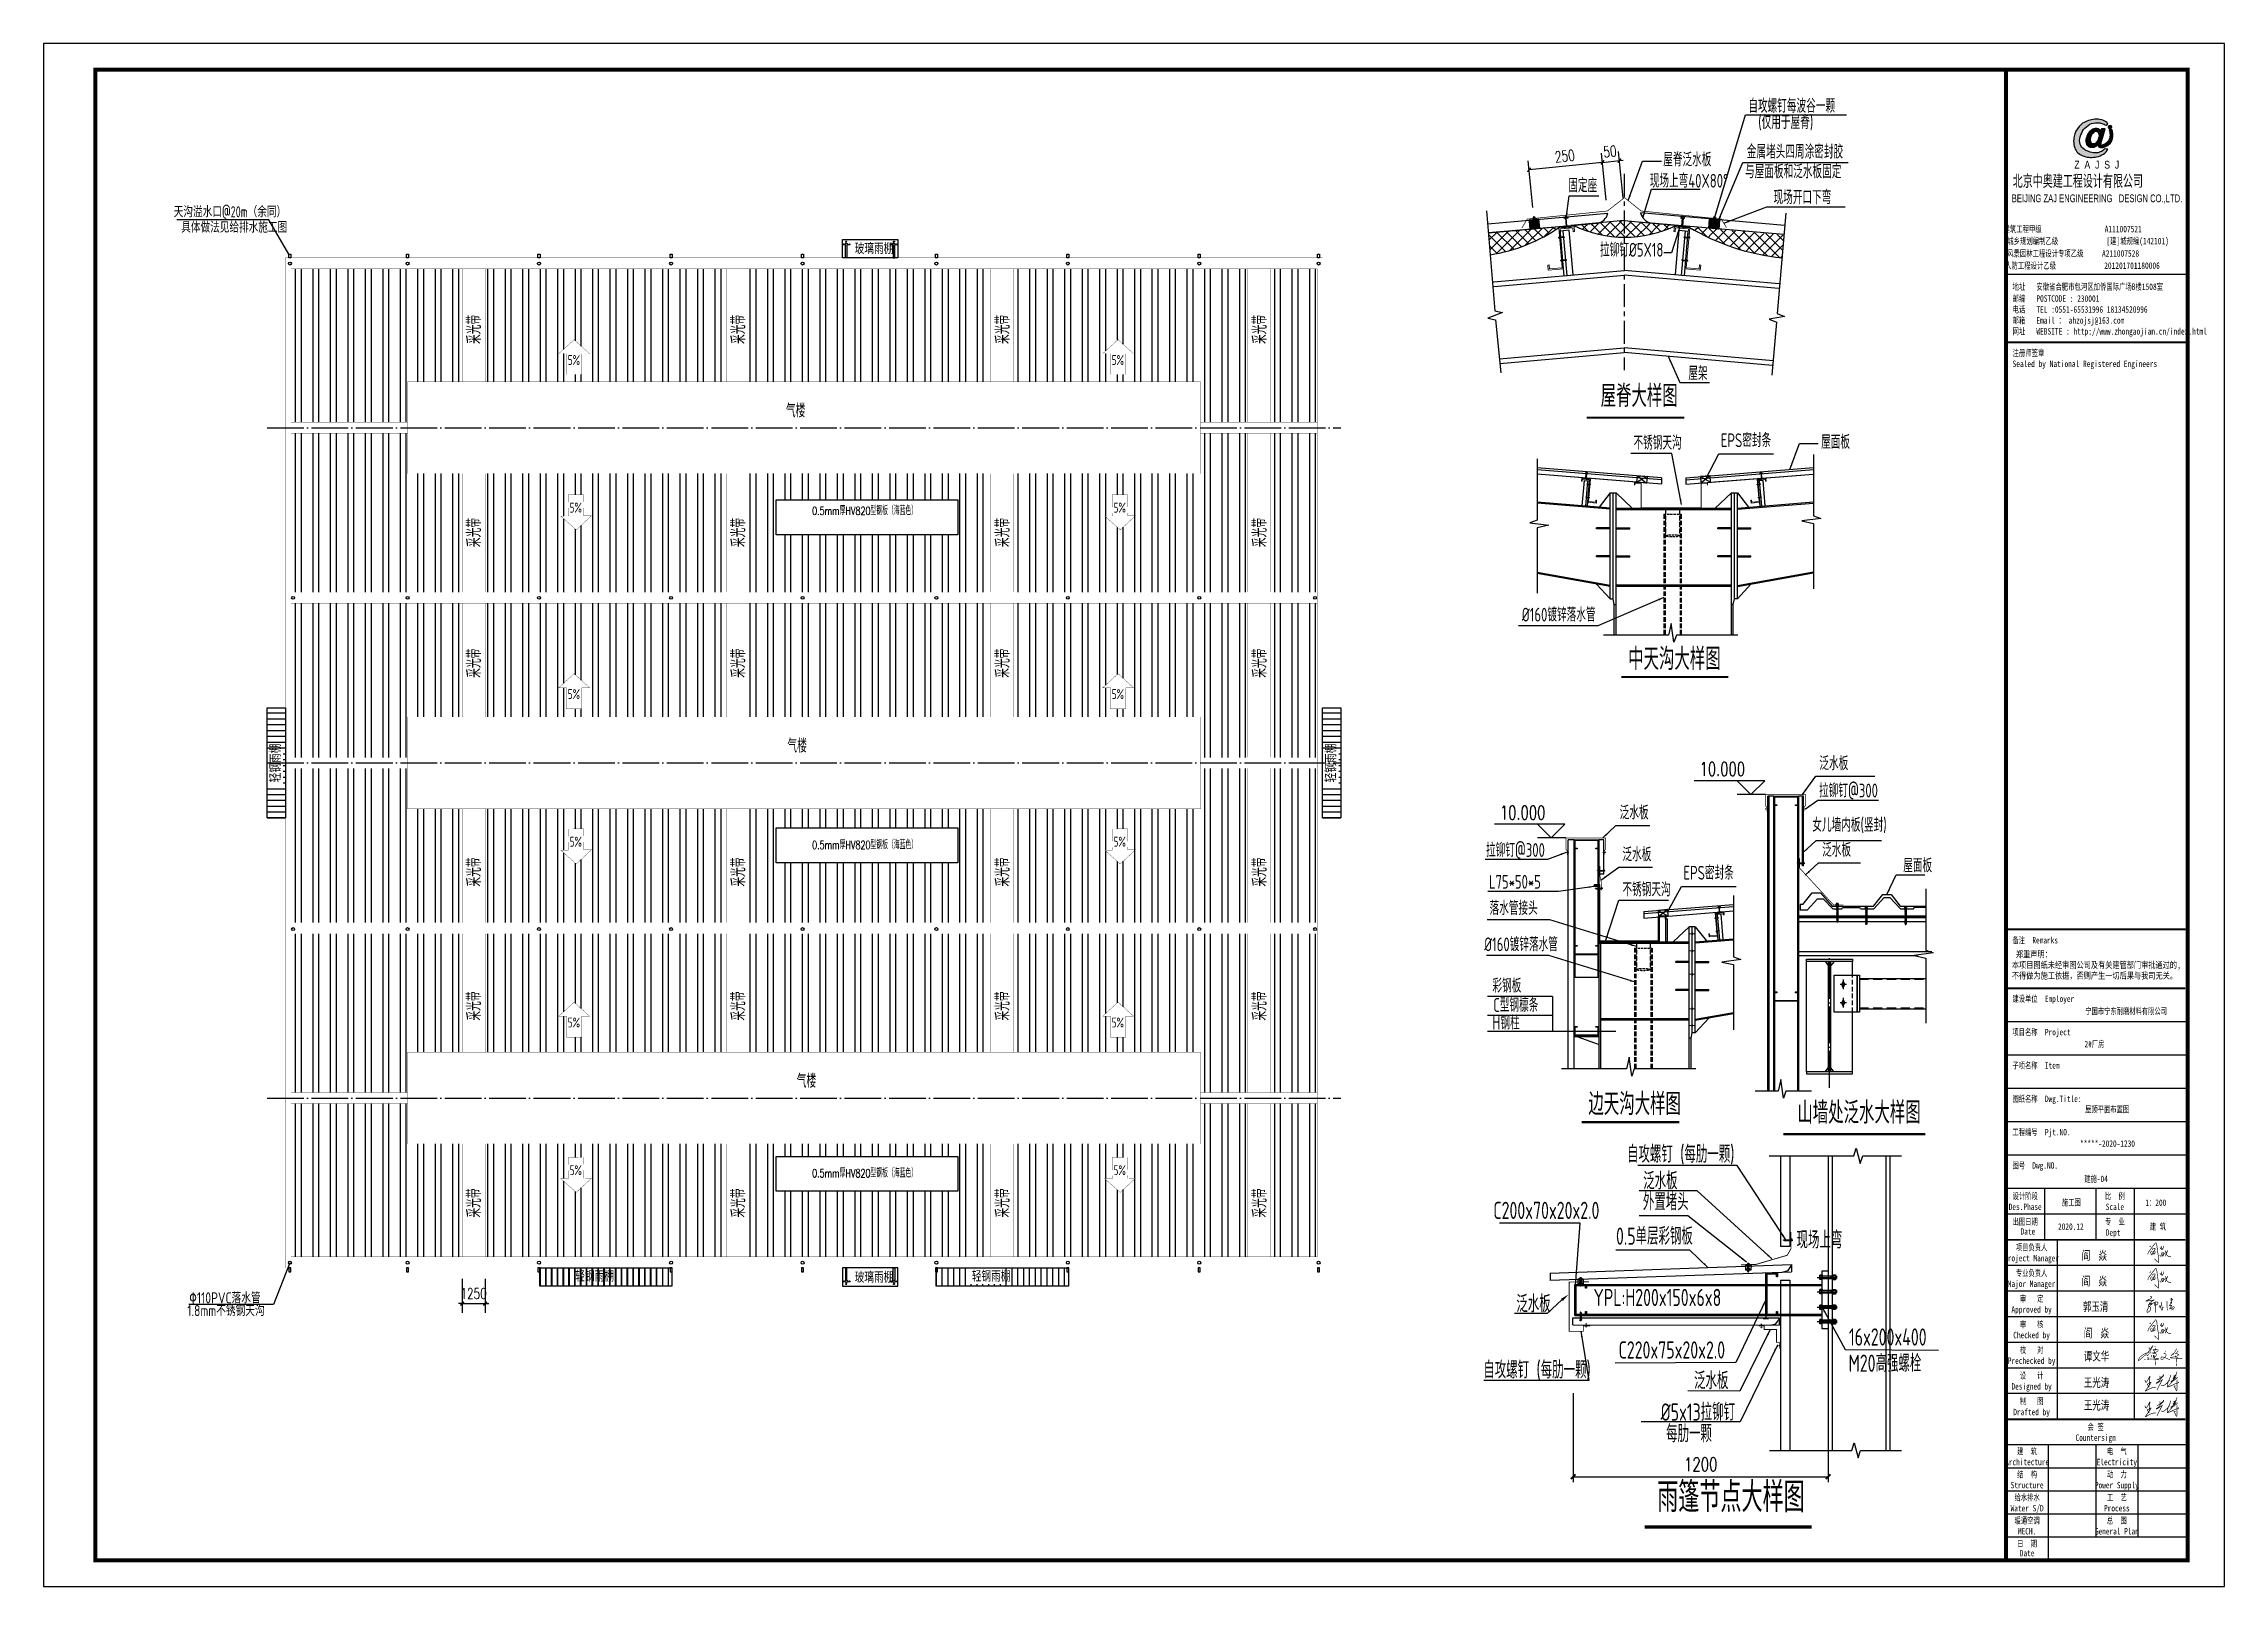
# Model space of a CAD drawing. Extents: x -33967 to 1773478, y -1022458 to -784650.
# Drawn here: x 540957 to 659757, y -875727 to -791727 of the extents above; entities that cross this region are included whole.
import ezdxf
from ezdxf.enums import TextEntityAlignment as Align

# ---------------------------------------------------------------- set-up
doc = ezdxf.new("R2010")
doc.units = 0
doc.header["$LTSCALE"] = 1000
doc.header["$MEASUREMENT"] = 0
for name, pattern in [('CENTER', [2, 1.25, -0.25, 0.25, -0.25]), ('CONTINOUS', [0]), ('DASH', [0.35, 0.25, -0.1]), ('DASHED', [0.75, 0.5, -0.25]), ('DOTE', [2.42, 2, -0.2, 0.02, -0.2])]:
    doc.linetypes.add(name, pattern=pattern)
for name, color, linetype in [('002', 3, 'Continuous'), ('4', 4, 'CONTINOUS'), ('AXIS', 3, 'Continuous'), ('B 板', 11, 'Continuous'), ('BOLT', 251, 'Continuous'), ('DOTE', 1, 'DOTE'), ('E_LINE', 7, 'Continuous'), ('GL', 150, 'Continuous'), ('GZ', 50, 'Continuous'), ('LT', 27, 'Continuous'), ('PUB_TEXT', 7, 'Continuous'), ('PUB_TITLE', 4, 'Continuous'), ('PZ', 202, 'Continuous'), ('SPACE', 7, 'Continuous'), ('TEXT', 7, 'Continuous'), ('XG', 6, 'Continuous'), ('YCX', 90, 'Continuous'), ('图框文字', 120, 'Continuous'), ('图签', 3, 'Continuous'), ('天沟', 2, 'Continuous')]:
    doc.layers.add(name, color=color, linetype=linetype)
doc.layers.add('檩条', color=30, linetype='Continuous', lineweight=5)
doc.layers.add('螺栓', color=15, linetype='Continuous', lineweight=18)
doc.styles.add('_gyy_title_Arial', font='arial.ttf', dxfattribs={"width": 0.7})
doc.styles.add('_gyy_title_ST', font='', dxfattribs={"width": 0.8})
doc.styles.add('_TCH_DIM', font='SIMPLEX', dxfattribs={"bigfont": 'GBCBIG'})
doc.styles.add('_TCH_DIM_T3', font='SIMPLEX', dxfattribs={"width": 0.705882, "bigfont": 'GBCBIG'})
doc.styles.add('C', font='tssdeng.shx', dxfattribs={"height": 3, "bigfont": 'tssdchn.shx'})
doc.styles.add('HZ', font='txt.shx', dxfattribs={"width": 0.8, "bigfont": '000hztxt.shx'})
doc.styles.add('TSSD_Dimension', font='Tssdeng.shx', dxfattribs={"width": 0.8, "bigfont": 'hztxt.shx'})
doc.styles.add('TSSD_Norm', font='tssdeng.shx', dxfattribs={"bigfont": 'hztxt.shx'})
doc.styles.add('标准字体', font='tssdeng.shx', dxfattribs={"width": 0.7, "bigfont": 'tssdchn.shx'})
doc.styles.get('_gyy_title_ST').set_extended_font_data('SimSun')
doc.dimstyles.new('_TCH_ARCH&&200', dxfattribs={"dimtxt": 595, "dimasz": 200, "dimexe": 500, "dimexo": 600, "dimgap": 252.5, "dimtad": 1, "dimdec": 0, "dimzin": 0, "dimdsep": 46, "dimtxsty": '_TCH_DIM_T3', "dimblk": 'ARCHTICK', "dimcen": 0.09, "dimclrt": 7, "dimazin": 2, "dimtfac": 1, "dimtdec": 0, "dimtix": 1, "dimtmove": 2, "dimatfit": 3, "dimfxl": 1, "dimtolj": 1, "dimtzin": 0, "dimarcsym": 0})
doc.dimstyles.new('TCH-200-1', dxfattribs={"dimtxt": 595, "dimasz": 200, "dimexe": 500, "dimexo": 600, "dimgap": 252.5, "dimtad": 1, "dimdec": 0, "dimzin": 0, "dimdsep": 46, "dimtxsty": '_TCH_DIM_T3', "dimblk": 'ARCHTICK', "dimcen": 0.09, "dimclrd": 3, "dimclre": 3, "dimclrt": 7, "dimazin": 2, "dimtfac": 1, "dimtdec": 0, "dimtix": 1, "dimtmove": 2, "dimatfit": 3, "dimfxl": 1, "dimtolj": 1, "dimtzin": 0, "dimarcsym": 0})
doc.dimstyles.new('TCH_250', dxfattribs={"dimtxt": 750, "dimasz": 250, "dimexe": 300, "dimexo": 300, "dimgap": 300, "dimtad": 1, "dimdec": 0, "dimzin": 0, "dimdsep": 46, "dimtxsty": '_TCH_DIM_T3', "dimblk": 'ARCHTICK', "dimcen": 0.09, "dimclrd": 3, "dimclre": 3, "dimclrt": 7, "dimazin": 2, "dimtfac": 1, "dimtdec": 0, "dimtix": 1, "dimtmove": 2, "dimatfit": 3, "dimfxl": 1, "dimtolj": 1, "dimtzin": 0, "dimarcsym": 0})
pattern_1 = [(45, (-244509.05, -1561682.03), (-280.633, 280.633), []), (135, (-244509.05, -1561682.03), (-280.633, -280.633), [])]
pattern_2 = [(45, (766408.623, -721330.31), (-36.828478, 36.828478), []), (135, (766408.623, -721330.31), (-36.828478, -36.828478), [])]

msp = doc.modelspace()

# ---------------------------------------------------------------- texts
for s, style, width, p in [('玻璃雨棚', 'C', 0.7, (585144.2, -803185.5)), ('轻钢雨棚', 'C', 0.7, (569922.3, -859139)), ('玻璃雨棚', 'C', 0.7, (585144.2, -859196.3)), ('轻钢雨棚', 'C', 0.7, (591522.3, -859139)), ('%%130110PVC落水管', 'TSSD_Norm', 0.8, (548894.3, -860318.2)), ('1.8mm不锈钢天沟', 'TSSD_Norm', 0.8, (548787.7, -861010.9))]:
    msp.add_text(s, height=600, dxfattribs=dict(style=style, width=width)).set_placement(p)
at = {"style": 'C', "width": 0.7}
for p in [(553882.5, -831948.5), (611382.9, -831948.5)]:
    msp.add_text('轻钢雨棚', height=600, rotation=90, dxfattribs=at).set_placement(p)
at = {"color": 1, "insert": (648226, -798864.7), "char_height": 718.199, "width": 9393.636, "attachment_point": 1, "style": 'HZ'}
msp.add_mtext('北京中奥建工程设计有限公司', dxfattribs=at)
at = {"layer": 'PUB_TEXT', "style": '_TCH_DIM', "width": 0.705882}
for p in [(564778.4, -807286.4), (579178.4, -807286.4), (593578.4, -807286.4), (607578.4, -807286.4), (564778.4, -818345), (579178.4, -818345), (593578.4, -818345), (607578.4, -818345), (564778.4, -825460.5), (579178.4, -825460.5), (593578.4, -825460.5), (607578.4, -825460.5), (564778.4, -836832.9), (579178.4, -836832.9), (593578.4, -836832.9), (607578.4, -836832.9), (564778.4, -844127.1), (579178.4, -844127.1), (593578.4, -844127.1), (607578.4, -844127.1), (564778.4, -854852.4), (579178.4, -854852.4), (593578.4, -854852.4), (607578.4, -854852.4)]:
    msp.add_text('采光带', height=750, rotation=90, dxfattribs=at).set_placement(p, align=Align.CENTER)
for p in [(581924.3, -812080.5), (582005.5, -830330.5), (582514.8, -848580.5)]:
    msp.add_text('气楼', height=750, dxfattribs=at).set_placement(p, align=Align.CENTER)
at = {"layer": 'PUB_TEXT', "style": '标准字体', "width": 0.7}
for s, p in [('不锈钢天沟', (627567.2, -813834.5, -6171444247.9)), ('EPS密封条', (632325.8, -813699.5, -6171444247.9)), ('屋面板', (637787.1, -813789.7, -6171470975.8)), ('%%C160镀锌落水管', (621484.5, -823192.9, -6171444247.9))]:
    msp.add_text(s, height=750, dxfattribs=at).set_placement(p)
at = {"layer": 'PUB_TEXT', "linetype": 'ByBlock', "style": '_TCH_DIM', "width": 0.705882}
for p in [(631168.8, -831598.9), (620289.5, -833963.7)]:
    msp.add_text('10.000', height=743.75, dxfattribs=at).set_placement(p)
at = {"layer": 'PUB_TITLE', "width": 0.7}
for s, height, style, p in [('BEIJING ZAJ ENGINEERING   DESIGN CO.,LTD.', 424.242, '_gyy_title_Arial', (652818.9, -800361.9)), ('建筑工程甲级                 A111007521             ', 353.535, '_gyy_title_ST', (652804.7, -802000.3)), ('城乡规划编制乙级             [建]城规编(142101)', 353.535, '_gyy_title_ST', (652332.6, -802648.9)), ('风景园林工程设计专项乙级     A211007528           ', 353.535, '_gyy_title_ST', (652628.7, -803327.1)), ('人防工程设计乙级             201201701180006', 353.535, '_gyy_title_ST', (652025.8, -803988.7)), ('Des.Phase', 349.18, '_gyy_title_ST', (648905.3, -855233.7)), ('设计阶段', 349.18, '_gyy_title_ST', (648905.3, -854647.1)), ('比  例', 349.18, '_gyy_title_ST', (653793.8, -854647.1)), ('Scale', 349.18, '_gyy_title_ST', (653793.8, -855233.7)), ('出图日期', 349.18, '_gyy_title_ST', (648905.3, -856043.8)), ('Date', 349.18, '_gyy_title_ST', (649055.6, -856573.1)), ('专  业', 349.18, '_gyy_title_ST', (653793.8, -856043.8)), ('Dept ', 349.18, '_gyy_title_ST', (653793.8, -856630.4)), ('Project Manager', 349.176, '_gyy_title_ST', (649254.5, -858027.1)), ('项目负责人', 349.18, '_gyy_title_ST', (649254.5, -857440.5)), ('专业负责人', 349.18, '_gyy_title_ST', (649254.5, -858837.2)), ('Major Manager', 349.176, '_gyy_title_ST', (649254.5, -859423.8)), ('审   定', 349.18, '_gyy_title_ST', (649254.5, -860233.9)), ('Approved by', 349.176, '_gyy_title_ST', (649254.5, -860820.5)), ('审   核', 349.18, '_gyy_title_ST', (649254.5, -861630.6)), ('Checked by', 349.18, '_gyy_title_ST', (649254.5, -862217.2)), ('Prechecked by', 349.176, '_gyy_title_ST', (649254.5, -863613.9)), ('校   对', 349.18, '_gyy_title_ST', (649254.5, -863027.3)), ('Designed by', 349.176, '_gyy_title_ST', (649254.5, -865010.6)), ('设   计', 349.18, '_gyy_title_ST', (649254.5, -864424)), ('Drafted by', 349.18, '_gyy_title_ST', (649254.5, -866407.3)), ('制   图', 349.18, '_gyy_title_ST', (649254.5, -865820.7)), ('会 签', 349.18, '_gyy_title_ST', (652746.3, -867217.4)), ('建  筑', 349.18, '_gyy_title_ST', (649010.1, -868544.3)), ('Countersign', 349.176, '_gyy_title_ST', (652746.3, -867804)), ('电  气', 349.18, '_gyy_title_ST', (653898.6, -868544.3)), ('Architecture', 349.176, '_gyy_title_ST', (649010.1, -869130.9)), ('结  构', 349.18, '_gyy_title_ST', (649010.1, -869801.3)), ('Electricity', 349.176, '_gyy_title_ST', (653898.6, -869130.9)), ('动  力', 349.18, '_gyy_title_ST', (653898.6, -869801.3)), ('Structure', 349.18, '_gyy_title_ST', (649010.1, -870387.9)), ('给水排水', 349.18, '_gyy_title_ST', (649010.1, -871058.3)), ('Power Supply', 349.176, '_gyy_title_ST', (653898.6, -870387.9)), ('工  艺', 349.18, '_gyy_title_ST', (653898.6, -871058.3)), ('Water S/D', 349.18, '_gyy_title_ST', (649010.1, -871644.9)), ('暖通空调', 349.18, '_gyy_title_ST', (649010.1, -872315.4)), ('Process', 349.18, '_gyy_title_ST', (653898.6, -871644.9)), ('总  图', 349.18, '_gyy_title_ST', (653898.6, -872315.4)), ('日  期', 349.18, '_gyy_title_ST', (649010.1, -873572.4)), ('MECH.', 349.18, '_gyy_title_ST', (649010.1, -872902)), ('General Plan', 349.176, '_gyy_title_ST', (653898.6, -872902)), ('Date', 349.18, '_gyy_title_ST', (649010.1, -874089.2))]:
    msp.add_text(s, height=height, dxfattribs=dict(at, style=style)).set_placement(p, align=Align.CENTER)
at = {"layer": 'PUB_TITLE', "style": '_gyy_title_ST', "width": 0.7}
for s, height, p in [('地址   安徽省合肥市包河区加侨国际广场B楼1508室', 353.535, (648215.7, -805137.3)), ('邮编   POSTCODE : 230001', 353.535, (648215.7, -805783)), ('邮箱   Email ： ahzojsj@163.com', 353.535, (648215.7, -806970.9)), ('电话   TEL :0551-65531996 18134520996', 353.535, (648215.7, -806377)), ('网址   WEBSITE : http://www.zhongaojian.cn/index.html', 353.535, (648215.7, -807568.3)), ('注册师签章', 353.53, (648215.7, -808742.1)), ('Sealed by National Registered Engineers', 353.535, (648217.6, -809336)), ('备注  Remarks', 349.176, (648211.2, -840719.5)), ('建设单位  Employer', 349.176, (648211.2, -843906.4)), ('项目名称  Project', 349.176, (648211.2, -845722.1)), ('子项名称  Item', 349.18, (648211.2, -847537.8)), ('图纸名称  Dwg.Title:', 349.176, (648211.2, -849353.6)), ('工程编号  Pjt.NO.', 349.176, (648211.2, -851169.3)), ('图号  Dwg.NO.', 349.176, (648211.2, -852985))]:
    msp.add_text(s, height=height, dxfattribs=at).set_placement(p)
at = {"layer": 'PUB_TITLE', "color": 2, "style": '_gyy_title_ST', "width": 0.7}
for s, height, p in [('宁国市宁东耐磨材料有限公司', 349.176, (654404.3, -844394.4)), ('2#厂房', 349.18, (652679.4, -846185.3))]:
    msp.add_text(s, height=height, dxfattribs=at).set_placement(p, align=Align.MIDDLE)
at = {"layer": 'PUB_TITLE', "color": 6, "style": '_gyy_title_ST', "width": 0.7}
msp.add_text('屋顶平面布置图', height=349.18, dxfattribs=at).set_placement((653373.3, -849740.1), align=Align.MIDDLE)
at = {"layer": 'PUB_TITLE', "color": 2, "style": '_gyy_title_ST', "width": 0.7}
msp.add_text('*****-2020-1230', height=349.176, dxfattribs=at).set_placement((653389.6, -851791.8), align=Align.CENTER)
at = {"layer": 'PUB_TITLE', "color": 6, "style": '_gyy_title_ST', "width": 0.7}
msp.add_text('建施-04', height=349.18, dxfattribs=at).set_placement((652766.3, -853712.4), align=Align.CENTER)
at = {"layer": 'PUB_TITLE', "insert": (648182.1, -841134.5), "char_height": 349.176, "width": 11173.63, "attachment_point": 1, "style": '_gyy_title_ST'}
msp.add_mtext(' 郑重声明：\\P本项目图纸未经审图公司及有关建管部门审批通过的,\\P不得做为施工依据，否则产生一切后果与我司无关。', dxfattribs=at)
at = {"layer": 'TEXT', "width": 0.7}
for s, height, style, p in [('自攻螺钉每波谷一颗', 750, 'TSSD_Norm', (633821.9, -795493.7)), ('(仅用于屋脊)', 750, 'TSSD_Norm', (634362.7, -796379.1)), ('金属堵头四周涂密封胶', 750, 'TSSD_Norm', (633739.3, -797984.9, -8909.3)), ('屋脊泛水板 ', 750, 'C', (629187.8, -798414.8, -8909.3)), ('与屋面板和泛水板固定', 750, 'TSSD_Norm', (633644, -799064, -8909.3)), ('固定座', 750, 'C', (624018.3, -799821.6, -8909.3)), ('现场上弯40X80%%D', 750, 'C', (628452.1, -799566.7, -8909.3)), ('天沟溢水口@20m（余同）', 600, 'TSSD_Norm', (548046.3, -801180.8)), ('现场开口下弯', 750, 'TSSD_Norm', (635194.6, -800469.4, -8909.3)), ('具体做法见给排水施工图', 600, 'TSSD_Norm', (548453.3, -802023)), ('拉铆钉%%C5X18', 750, 'C', (625741.4, -803327.2, -8909.3)), ('屋脊大样图', 1200, 'TSSD_Norm', (625776.5, -811514.2)), ('屋架', 750, 'C', (630555.6, -810050.6, -8909.3)), ('中天沟大样图', 1200, 'TSSD_Norm', (627274.5, -825830, -6171444247.9)), ('泛水板', 750, 'C', (637693.2, -831286.8)), ('拉铆钉@300', 750, 'C', (637675.7, -832768.3)), ('泛水板', 750, 'C', (626813.8, -833969.5, -334548151205.9)), ('女儿墙内板(竖封)', 750, 'C', (637309.7, -834640.2)), ('拉铆钉@300', 750, 'C', (619532.1, -836008.9, -334548151205.9)), ('泛水板', 750, 'C', (626966.1, -836247, -334548151205.9)), ('泛水板', 750, 'C', (637845.4, -836003)), ('屋面板', 750, 'C', (642260.2, -836848.2, -513333235531.2)), ('L75*50*5', 750, 'C', (619691.1, -837739.6, -669096302411.7)), ('不锈钢天沟', 750, 'C', (626966.1, -838157.3, -334548151205.9)), ('EPS密封条', 750, 'C', (630290.9, -837245.7, -334548151205.9)), ('落水管接头', 750, 'C', (619725.1, -839170.5, -334548151205.9)), ('%%C160镀锌落水管', 750, 'C', (619432.6, -841143.3, -334548151205.9)), ('彩钢板', 750, 'C', (619880.7, -843393.6, -334548151205.9)), ('H钢柱', 750, 'C', (619884.1, -845414.4, -334548151205.9)), ('C型钢檩条', 750, 'C', (619927, -844446.4, -334548151205.9)), ('边天沟大样图', 1200, 'TSSD_Norm', (625110, -850066, -334548151205.9)), ('山墙处泛水大样图', 1200, 'TSSD_Norm', (636493, -850533)), (' 自攻螺钉 (每肋一颗)', 937.5, 'C', (626817.5, -852660.7, -6171444523.3)), ('C200x70x20x2.0', 937.5, 'C', (619933.6, -855723.2, -6171444351.9)), ('外置堵头', 937.5, 'C', (628078.9, -855256.6, -6171444556.8)), ('0.5单层彩钢板', 937.5, 'C', (626614.4, -857127.3, -6171444351.3)), ('现场上弯', 937.5, 'C', (636449.3, -857329.3, -6171444642.8)), ('YPL:H200x150x6x8', 937.5, 'C', (625388.4, -860465, -6171444728.8)), ('C220x75x20x2.0', 937.5, 'C', (626755.7, -863323.5, -6171444351.9)), ('16x200x400', 937.5, 'C', (639303.6, -862617.9, 291.5)), (' 自攻螺钉 (每肋一颗)', 937.5, 'C', (618987.9, -864405.4, -6171444643.4)), ('M20高强螺栓', 937.5, 'C', (639285, -864045.6, -2958)), ('%%c5%%12013拉铆钉', 937.5, 'C', (629049.5, -866705, -6171444728.8)), (' 每肋一颗', 937.5, 'C', (628945.8, -867876.7, -6171444642.8))]:
    msp.add_text(s, height=height, dxfattribs=dict(at, style=style)).set_placement(p)
at = {"layer": 'TEXT'}
for s, height, style, width, p in [('5%%%', 539.87, 'TSSD_Dimension', 0.7, (569845.6, -809222.9)), ('5%%%', 539.87, 'TSSD_Dimension', 0.7, (599477.9, -809222.9)), ('0.5mm厚HV820型钢板（海蓝色）', 450, '_TCH_DIM', 0.705882, (585683.1, -817388.8)), ('5%%%', 539.87, 'TSSD_Dimension', 0.7, (569845.6, -827412.2)), ('5%%%', 539.87, 'TSSD_Dimension', 0.7, (599477.9, -827412.2)), ('0.5mm厚HV820型钢板（海蓝色）', 450, '_TCH_DIM', 0.705882, (585683.1, -835583.3)), ('5%%%', 539.87, 'TSSD_Dimension', 0.7, (569845.6, -845295.6)), ('5%%%', 539.87, 'TSSD_Dimension', 0.7, (599477.9, -845295.6)), ('0.5mm厚HV820型钢板（海蓝色）', 450, '_TCH_DIM', 0.705882, (585683.1, -853456.4))]:
    msp.add_text(s, height=height, dxfattribs=dict(at, style=style, width=width)).set_placement(p, align=Align.CENTER)
at = {"layer": 'TEXT', "style": 'TSSD_Dimension', "width": 0.7}
for p in [(569950.7, -817260.9), (599583, -817260.9), (569950.7, -835450.1), (599583, -835450.1), (569950.7, -853333.6), (599583, -853333.6)]:
    msp.add_text('5%%%', height=539.87, rotation=0.569713, dxfattribs=at).set_placement(p, align=Align.CENTER)
at = {"layer": 'TEXT', "style": 'C', "width": 0.7}
for p in [(628098.4, -853649.2, -6171444437.3), (621184.6, -860343.7, -6171444642.8), (630866.9, -864522.2, -6171444728.8)]:
    msp.add_text('泛水板', height=937.5, dxfattribs=at).set_placement(p, align=Align.MIDDLE_LEFT)
at = {"layer": 'TEXT', "color": 3, "style": '_gyy_title_ST', "width": 0.7}
for s, p in [('阎  焱', (651985.7, -857946.9)), ('阎  焱', (651985.7, -859343.6)), ('郭玉清', (652048.6, -860732.3)), ('阎  焱', (652099, -862174.8)), ('谭文华', (652099, -863433)), ('王光涛', (652099, -864866.7)), ('王光涛', (652099, -866102.7))]:
    msp.add_text(s, height=471.58, dxfattribs=at).set_placement(p)
at = {"layer": 'TEXT', "style": 'TSSD_Norm', "width": 0.7}
msp.add_text('雨篷节点大样图', height=1640.62, dxfattribs=at).set_placement((628858.7, -872181, -6171444642.8), align=Align.BOTTOM_LEFT)
at = {"layer": '图框文字', "color": 7, "style": '_gyy_title_ST', "width": 0.7}
for s, p in [('施工图', (651419.9, -854996.9)), ('1：200', (656022.1, -855007.9)), ('2020.12', (651394.1, -856311.4)), ('建 筑', (656136.3, -856311.4))]:
    msp.add_text(s, height=349.18, dxfattribs=at).set_placement(p, align=Align.CENTER)

# ---------------------------------------------------------------- blocks, each defined once
blk = doc.blocks.new('_ArchTick')
at = {"color": 0, "linetype": 'ByBlock', "const_width": 0.4}
blk.add_lwpolyline([(-0.5, -0.5), (0.5, 0.5)], dxfattribs=at)
blk = doc.blocks.new('*D67')
at = {"layer": 'AXIS', "color": 3, "lineweight": -2, "transparency": 16777216}
for p, q in [((624284, -865206), (624284, -870055)), ((638177, -866725), (638177, -870055)), ((624284, -869755), (638177, -869755))]:
    blk.add_line(p, q, dxfattribs=at)
at = {"layer": 'Defpoints', "color": 0, "transparency": 16777216}
for p in [(624284, -864906), (638177, -866425), (638177, -869755)]:
    blk.add_point(p, dxfattribs=at)
at = {"layer": 'AXIS', "color": 3, "lineweight": -2, "transparency": 16777216, "xscale": 250, "yscale": 250, "zscale": 250, "rotation": 180}
blk.add_blockref('_ArchTick', (624284, -869755), dxfattribs=at)
at = {"layer": 'AXIS', "color": 3, "lineweight": -2, "transparency": 16777216, "xscale": 250, "yscale": 250, "zscale": 250}
blk.add_blockref('_ArchTick', (638177, -869755), dxfattribs=at)
at = {"layer": 'AXIS', "color": 7, "transparency": 16777216, "insert": (631230, -869080), "char_height": 750, "attachment_point": 5, "style": '_TCH_DIM_T3'}
blk.add_mtext('\\A1;1200', dxfattribs=at)
blk = doc.blocks.new('MD')
at = {"linetype": 'Continuous', "ltscale": 20}
blk.add_hatch(color=256, dxfattribs=at).paths.add_polyline_path([(9, -8), (9, -3), (-13, -4), (-13, 4), (9, 2), (9, 8, -0.696305)])
blk = doc.blocks.new('*X15')
at = {"color": 0}
for p, q in [((903711, -307546), (903714, -307543)), ((903711, -307554), (903717, -307548)), ((903711, -307563), (903717, -307557)), ((903711, -307572), (903717, -307566)), ((903711, -307581), (903717, -307575)), ((903711, -307590), (903717, -307584)), ((903711, -307599), (903717, -307593)), ((903712, -307606), (903716, -307602))]:
    blk.add_line(p, q, dxfattribs=at)
blk = doc.blocks.new('AUDIT_I_040821143925-1')
at = {"linetype": 'Continuous', "ltscale": 20, "xscale": -0.899999999919668, "yscale": 0.8999999999068677, "zscale": 0.9, "rotation": 269.9996944201824}
blk.add_blockref('*X15', (276843, -813344), dxfattribs=at)
blk = doc.blocks.new('GD')
at = {"linetype": 'Continuous', "ltscale": 20}
for p, q in [((0, 1), (15, 4)), ((0, -1), (0, 1)), ((15, 4), (138, 4)), ((108, -4), (108, 4)), ((138, -10), (138, 10)), ((138, 10), (141, 10)), ((141, -10), (141, 10)), ((149, 8), (141, 8)), ((149, 3), (141, 3)), ((150, -5), (150, 5)), ((0, -1), (15, -4)), ((15, -4), (138, -4)), ((138, -10), (141, -10)), ((149, -3), (141, -3)), ((149, -8), (141, -8))]:
    blk.add_line(p, q, dxfattribs=at)
blk.add_ellipse((149, 5), major_axis=(0, 2.08), ratio=0.698493, start_param=3.141597, end_param=6.28319, dxfattribs=at)
at = {"linetype": 'Continuous', "ltscale": 20, "extrusion": (0, 0, -1)}
for centre, major_axis, ratio, start_param, end_param in [((149, 0), (0, 3.37), 0.429967, -0.000017, 3.141602), ((149, -5), (0, 2.08), 0.698493, -0.000005, 3.141588)]:
    blk.add_ellipse(centre, major_axis=major_axis, ratio=ratio, start_param=start_param, end_param=end_param, dxfattribs=at)
at = {"layer": 'PUB_TEXT', "xscale": 1.825602383585646, "yscale": 1.341960000107064, "zscale": 1.34196}
blk.add_blockref('AUDIT_I_040821143925-1', (0, 0), dxfattribs=at)
blk = doc.blocks.new('*D68')
at = {"layer": 'AXIS', "color": 3, "lineweight": -2, "transparency": 16777216}
for p, q in [((625878, -798192), (625680, -798212)), ((626087, -800242), (625828, -797694)), ((625878, -798192), (626802, -798098)), ((627010, -800148), (626751, -797601)), ((626802, -798098), (627001, -798078))]:
    blk.add_line(p, q, dxfattribs=at)
at = {"layer": 'Defpoints', "color": 0, "transparency": 16777216}
for p in [(626802, -798098), (626147, -800839, -17819), (627071, -800745, -17819)]:
    blk.add_point(p, dxfattribs=at)
at = {"layer": 'AXIS', "color": 3, "lineweight": -2, "transparency": 16777216, "xscale": 200, "yscale": 200, "zscale": 200}
for p, rotation in [((625878, -798192), 5.801256565614468), ((626802, -798098), 185.8012565656145)]:
    blk.add_blockref('_ArchTick', p, dxfattribs=dict(at, rotation=rotation))
at = {"layer": 'AXIS', "color": 7, "transparency": 16777216, "insert": (626284, -797598), "char_height": 595, "attachment_point": 5, "rotation": 5.80126, "style": '_TCH_DIM_T3'}
blk.add_mtext('\\A1;50', dxfattribs=at)
blk = doc.blocks.new('*D69')
at = {"layer": 'AXIS', "color": 3, "lineweight": -2, "transparency": 16777216}
for p, q in [((622089, -800648), (621830, -798101)), ((625878, -798192), (621881, -798598)), ((626087, -800242), (625828, -797694))]:
    blk.add_line(p, q, dxfattribs=at)
at = {"layer": 'Defpoints', "color": 0, "transparency": 16777216}
for p in [(621881, -798598), (622150, -801245, -17819), (626147, -800839, -17819)]:
    blk.add_point(p, dxfattribs=at)
at = {"layer": 'AXIS', "color": 3, "lineweight": -2, "transparency": 16777216, "xscale": 200, "yscale": 200, "zscale": 200}
for p, rotation in [((625878, -798192), 5.801256565619823), ((621881, -798598), 185.8012565656199)]:
    blk.add_blockref('_ArchTick', p, dxfattribs=dict(at, rotation=rotation))
at = {"layer": 'AXIS', "color": 7, "transparency": 16777216, "insert": (623824, -797848), "char_height": 595, "attachment_point": 5, "rotation": 5.80126, "style": '_TCH_DIM_T3'}
blk.add_mtext('\\A1;250', dxfattribs=at)
blk = doc.blocks.new('高强螺栓')
at = {"layer": '螺栓'}
for p, q in [((16, 0), (-16, 0)), ((0, 24), (0, -24))]:
    blk.add_line(p, q, dxfattribs=at)
blk.add_solid([(-8, 0), (0, 16), (0, -16), (8, 0)], dxfattribs=at)
blk = doc.blocks.new('A$C19992F44')
at = {"linetype": 'ByBlock'}
for p, q in [((183, 548), (106, 488)), ((129, 455), (181, 478)), ((213, 548), (290, 488)), ((267, 455), (215, 478))]:
    blk.add_line(p, q, dxfattribs=at)
for points in [[(0, 40), (396, 40), (396, 0), (0, 0)], [(181, 40), (215, 40), (215, 478), (181, 478)]]:
    blk.add_lwpolyline(points, close=True, dxfattribs=at)
for centre in [(118, 473), (198, 535), (277, 473)]:
    blk.add_circle(centre, 20, dxfattribs=at)
blk = doc.blocks.new('A$C3F5C0C89')
at = {"color": 3, "linetype": 'Continuous'}
blk.add_line((603, 2096), (1037, 2134), dxfattribs=at)
at = {"layer": 'B 板'}
for p, q in [((935, 1979), (543, 1945)), ((713, 0), (543, 1945)), ((838, 11), (668, 1956)), ((1105, 34), (935, 1979)), ((713, 0), (1105, 34))]:
    blk.add_line(p, q, dxfattribs=at)
at = {"layer": '檩条'}
blk.add_lwpolyline([(535, 2034), (691, 298), (20, 241), (0, 464), (56, 469), (71, 302), (631, 349), (474, 2085), (1146, 2146), (1167, 1922), (1111, 1917), (1095, 2085)], close=True, dxfattribs=at)
at = {"linetype": 'ByBlock', "xscale": 0.855, "yscale": 0.855, "zscale": 0.855, "rotation": 4.571898548083435}
blk.add_blockref('A$C19992F44', (651, 2102), dxfattribs=at)
at = {"xscale": -1.653584623954667, "yscale": 2.755974374997604, "zscale": 2.755974374999999, "rotation": 5.156578724890455}
for p in [(731, 1680), (821, 681)]:
    blk.add_blockref('GD', p, dxfattribs=at)
at = {"layer": 'E_LINE', "xscale": 5.62443749999511, "yscale": 5.62443749999511, "zscale": 5.62443749999511, "rotation": 98.0183626343514}
for p in [(726, 2106, 0), (920, 2121, 0)]:
    blk.add_blockref('MD', p, dxfattribs=at)
blk = doc.blocks.new('dd')
at = {"layer": '图签'}
h = blk.add_hatch(color=5, dxfattribs=at)
h.set_gradient(color1=(0, 0, 255), color2=(36, 36, 255), one_color=1, tint=0.57)
h.paths.add_polyline_path([(452, 1270, -0.093206), (531, 1562, -0.136321), (716, 1807, -0.161039), (988, 1948, -0.108591), (1307, 1935, -0.049497), (1479, 1861, 0.062627), (1539, 1932, 0.094388), (1351, 2056, 0.136326), (854, 2062, 0.161722), (430, 1810, 0.133661), (243, 1435, 0.158414), (286, 937, 0.22517), (632, 669, 0.138663), (1107, 646, 0.074676), (1375, 753, 0.125344), (1543, 944, 0.006312), (1413, 948, -0.090385), (1244, 833, -0.096745), (1053, 797, -0.073845), (803, 850, -0.140868), (530, 1020, -0.160753)])
h = blk.add_hatch(color=5, dxfattribs=at)
h.set_gradient(color1=(0, 0, 255), color2=(36, 36, 255), one_color=1, tint=0.57)
h.paths.add_polyline_path([(1306, 1289, 0.011169), (1334, 1370, 0.005807), (1431, 1724, 0.01105), (1292, 1724, 0.016796), (1267, 1634, 0.125943), (1203, 1704, 0.083806), (1120, 1739, 0.082879), (1047, 1739, -0.008503), (952, 1710, 0.060057), (844, 1628, 0.086078), (774, 1532, 0.099424), (705, 1347, 0.12153), (690, 1225, 0.102644), (719, 1122, 0.056648), (797, 1042, 0.092914), (913, 1013, 0.194578), (1098, 1064, -0.002562), (1175, 1122, 0.064354), (1167, 1068, 0.172385), (1207, 1017, 0.105458), (1300, 1002, 0.086567), (1454, 1046, 0.047674), (1592, 1136, 0.166359), (1692, 1274, 0.096748), (1728, 1431, 0.03151), (1728, 1548, 0.041815), (1700, 1691, 0.007654), (1588, 1673, -0.009919), (1610, 1585, -0.068269), (1624, 1482, -0.105336), (1605, 1352, -0.14652), (1528, 1223, -0.070486), (1434, 1151, -0.077937), (1341, 1103, -0.127098), (1272, 1084, -0.114215), (1267, 1129, -0.007609)])
h.paths.add_polyline_path([(865, 1245, -0.099994), (863, 1328, -0.050974), (888, 1427, -0.120527), (938, 1529, -0.043888), (1002, 1595, -0.08446), (1063, 1619, -0.147309), (1127, 1607, -0.037474), (1177, 1572, -0.06931), (1209, 1507, -0.067662), (1213, 1431, -0.02676), (1211, 1413, 0.017209), (1183, 1329, -0.048815), (1120, 1223, -0.139096), (1046, 1163, -0.097991), (944, 1153, -0.085394), (909, 1169, -0.149141)], flags=16)
h = blk.add_hatch(color=1, dxfattribs=at)
h.set_gradient(color1=(255, 0, 0), color2=(255, 0, 0), tint=0.57)
h.paths.add_polyline_path([(1557, 1818, 0.386553), (1564, 1757, 0.170676), (1604, 1736, 0.082224), (1657, 1743, 0.087509), (1686, 1766, 0.264235), (1694, 1804, 0.244333), (1636, 1850, 0.30271)])
blk.add_lwpolyline([(1539, 1932, 0.094388), (1351, 2056, 0.136326), (854, 2062, 0.161722), (430, 1810, 0.133661), (243, 1435, 0.158414), (286, 937, 0.22517), (632, 669, 0.138663), (1107, 646, 0.074676), (1375, 753, 0.125344), (1543, 944, 0.006312), (1413, 948, -0.090385), (1244, 833, -0.096745), (1053, 797, -0.073845), (803, 850, -0.140868), (530, 1020, -0.160753), (452, 1270, -0.093206), (531, 1562, -0.136321), (716, 1807, -0.161039), (988, 1948, -0.108591), (1307, 1935, -0.049497), (1479, 1861, 0.062627)], format="xyb", close=True, dxfattribs=at)
for points in [[(1431, 1724, 0.011041), (1292, 1724, 0.016796), (1267, 1634, 0.125943), (1203, 1704, 0.083806), (1120, 1739, 0.082879), (1047, 1739, -0.008503), (952, 1710, 0.060057), (844, 1628, 0.086078), (774, 1532, 0.099424), (705, 1347, 0.12153), (690, 1225, 0.102644), (719, 1122, 0.056648), (797, 1042, 0.092914), (913, 1013, 0.194578), (1098, 1064, -0.002562), (1175, 1122, 0.064354), (1167, 1068, 0.172385), (1207, 1017, 0.105458), (1300, 1002, 0.086567), (1454, 1046, 0.047674), (1592, 1136, 0.166359), (1692, 1274, 0.096748), (1728, 1431, 0.03151), (1728, 1548, 0.041815), (1700, 1691, 0.007654), (1588, 1673, -0.009919), (1610, 1585, -0.068269), (1624, 1482, -0.105336), (1605, 1352, -0.14652), (1528, 1223, -0.070486), (1434, 1151, -0.077937), (1341, 1103, -0.127098), (1272, 1084, -0.114215), (1267, 1129, -0.007609), (1306, 1289, 0.011169), (1334, 1370, 0.005782), (1430, 1722, 0.069025)], [(1694, 1804, 0.243958), (1636, 1850, 0.303117), (1557, 1818, 0.386553), (1564, 1757, 0.170676), (1604, 1736, 0.082224), (1657, 1743, 0.087509), (1686, 1766, 0.264235), (1694, 1804, -7.823139)], [(1213, 1431, 0.067662), (1209, 1507, 0.06931), (1177, 1572, 0.037474), (1127, 1607, 0.147309), (1063, 1619, 0.08446), (1002, 1595, 0.043888), (938, 1529, 0.120527), (888, 1427, 0.050974), (863, 1328, 0.099994), (865, 1245, 0.149141), (909, 1169, 0.085394), (944, 1153, 0.097991), (1046, 1163, 0.139096), (1120, 1223, 0.048815), (1183, 1329, -0.017209), (1211, 1413, 0.02676), (1213, 1431, 0.441273)]]:
    blk.add_lwpolyline(points, format="xyb", dxfattribs=at)
at = {"insert": (246, 492), "char_height": 300, "width": 8000, "attachment_point": 1, "style": 'HZ'}
blk.add_mtext('{\\fArial|b0|i0|c0|p32;Z  A  J  S  J}', dxfattribs=at)
blk = doc.blocks.new('asdf')
at = {"color": 2, "lineweight": 25, "const_width": 25}
for points in [[(2531180, 1895021), (2531310, 1895199)], [(2531201, 1895196), (2531253, 1895242)], [(2531301, 1895084), (2531314, 1895109)], [(2531310, 1895199), (2531428, 1895348)], [(2531314, 1895109), (2531322, 1895121)], [(2531322, 1895121), (2531341, 1895136)], [(2531341, 1895136), (2531372, 1895148)], [(2531372, 1895148), (2531403, 1895151)], [(2531407, 1895082), (2531389, 1895056)], [(2531403, 1895151), (2531421, 1895140)], [(2531423, 1895114), (2531407, 1895082)], [(2531421, 1895140), (2531423, 1895114)], [(2531428, 1895348), (2531455, 1895365)], [(2531455, 1895365), (2531480, 1895318)], [(2531480, 1895318), (2531529, 1894945)], [(2531612, 1895178), (2531630, 1895135)], [(2531630, 1895135), (2531645, 1895132)], [(2531645, 1895132), (2531659, 1895133)], [(2531658, 1895106), (2531656, 1895092)], [(2531671, 1895149), (2531658, 1895106)], [(2531671, 1895106), (2531703, 1895096)], [(2531681, 1895194), (2531671, 1895149)], [(2531677, 1895238), (2531681, 1895194)], [(2531712, 1895127), (2531687, 1895132)], [(2531703, 1895096), (2531716, 1895110)], [(2531734, 1895144), (2531712, 1895127)], [(2531744, 1895184), (2531734, 1895144)], [(2531740, 1895244), (2531751, 1895233)], [(2531751, 1895205), (2531744, 1895184)], [(2531751, 1895233), (2531751, 1895205)], [(2531912, 1895067), (2531878, 1894974)], [(2531144, 1894910), (2531152, 1894991)], [(2531152, 1894991), (2531180, 1895021)], [(2531288, 1895046), (2531245, 1895006)], [(2531245, 1895006), (2531261, 1894932)], [(2531261, 1894932), (2531271, 1894889)], [(2531271, 1894889), (2531288, 1894893)], [(2531288, 1894893), (2531319, 1894920)], [(2531319, 1894920), (2531321, 1894951)], [(2531321, 1894951), (2531334, 1894984)], [(2531338, 1894938), (2531326, 1894956)], [(2531334, 1894984), (2531336, 1895022)], [(2531346, 1894925), (2531338, 1894938)], [(2531339, 1894936), (2531360, 1894945)], [(2531345, 1894996), (2531367, 1895042)], [(2531387, 1894925), (2531346, 1894925)], [(2531360, 1894945), (2531351, 1894996)], [(2531367, 1895042), (2531382, 1895054)], [(2531382, 1895054), (2531401, 1895042)], [(2531409, 1894940), (2531387, 1894925)], [(2531555, 1894585), (2531397, 1894735)], [(2531401, 1895042), (2531414, 1895027)], [(2531421, 1894971), (2531409, 1894940)], [(2531414, 1895027), (2531422, 1895000)], [(2531422, 1895000), (2531421, 1894971)], [(2531529, 1894945), (2531550, 1894833)], [(2531550, 1894833), (2531558, 1894732)], [(2531558, 1894626), (2531555, 1894585)], [(2531558, 1894732), (2531558, 1894626)], [(2531610, 1894887), (2531611, 1894847)], [(2531658, 1894880), (2531641, 1894811)], [(2531664, 1894948), (2531658, 1894880)], [(2531661, 1894978), (2531664, 1894948)], [(2531690, 1894965), (2531741, 1894991)], [(2531728, 1894906), (2531694, 1894847)], [(2531694, 1894847), (2531720, 1894839)], [(2531720, 1894839), (2531758, 1894885)], [(2531741, 1894991), (2531728, 1894906)], [(2531758, 1894919), (2531804, 1894953)], [(2531758, 1894885), (2531758, 1894919)], [(2531804, 1894953), (2531821, 1894982)], [(2531835, 1894880), (2531810, 1894836)], [(2531817, 1895058), (2531855, 1894974)], [(2531845, 1894919), (2531835, 1894880)], [(2531855, 1894974), (2531845, 1894919)], [(2531855, 1894949), (2531853, 1894942)], [(2531853, 1894942), (2531864, 1894888)], [(2531878, 1894974), (2531855, 1894949)], [(2531862, 1894897), (2531907, 1894859)], [(2531907, 1894859), (2531945, 1894828)], [(2531945, 1894828), (2531993, 1894816)], [(2531993, 1894816), (2532034, 1894816)]]:
    blk.add_lwpolyline(points, dxfattribs=at)
blk = doc.blocks.new('wfadf')
at = {"color": 2, "lineweight": 25, "const_width": 25}
for points in [[(2531221, 1893280), (2531268, 1893267), (2531280, 1893258), (2531285, 1893250), (2531289, 1893239), (2531287, 1893226), (2531279, 1893214), (2531266, 1893200), (2531240, 1893184), (2531192, 1893157), (2531155, 1893142), (2531122, 1893123), (2531089, 1893107), (2531063, 1893096), (2531061, 1893091), (2531109, 1893090), (2531136, 1893095), (2531162, 1893099), (2531182, 1893103), (2531204, 1893109), (2531229, 1893116), (2531261, 1893123), (2531306, 1893123), (2531348, 1893125), (2531368, 1893126), (2531354, 1893113), (2531289, 1893081), (2531258, 1893060), (2531236, 1893048), (2531213, 1893026), (2531203, 1893014), (2531197, 1892999), (2531197, 1892980), (2531197, 1892967), (2531201, 1892959), (2531209, 1892956), (2531223, 1892960), (2531255, 1892976), (2531265, 1892983), (2531278, 1892994), (2531283, 1893005), (2531283, 1893010), (2531280, 1893016), (2531268, 1893016), (2531256, 1893014), (2531231, 1892999), (2531206, 1892983), (2531187, 1892967), (2531163, 1892946), (2531155, 1892932), (2531152, 1892912), (2531156, 1892892), (2531169, 1892880), (2531194, 1892873), (2531218, 1892866), (2531239, 1892852), (2531246, 1892838), (2531245, 1892809), (2531246, 1892782), (2531243, 1892758), (2531229, 1892732), (2531210, 1892706), (2531188, 1892686), (2531165, 1892668), (2531149, 1892657), (2531130, 1892654), (2531116, 1892655), (2531107, 1892664), (2531102, 1892674), (2531102, 1892689), (2531104, 1892708), (2531111, 1892733), (2531129, 1892774), (2531149, 1892807), (2531168, 1892837), (2531190, 1892865), (2531212, 1892893), (2531255, 1892938), (2531298, 1892974), (2531333, 1893002), (2531366, 1893021), (2531413, 1893044), (2531436, 1893054), (2531455, 1893058), (2531478, 1893058), (2531506, 1893051), (2531525, 1893038), (2531531, 1893026), (2531534, 1893013), (2531528, 1892997), (2531522, 1892981), (2531502, 1892960), (2531479, 1892944), (2531442, 1892928), (2531413, 1892927), (2531395, 1892933), (2531387, 1892949), (2531386, 1892964), (2531390, 1892977), (2531398, 1892992), (2531412, 1893015), (2531422, 1893021), (2531431, 1893022), (2531425, 1892920), (2531430, 1892817), (2531432, 1892667), (2531432, 1892642)], [(2531661, 1893048), (2531679, 1893035), (2531682, 1893015), (2531680, 1892967), (2531667, 1892912), (2531644, 1892876), (2531631, 1892856), (2531618, 1892849), (2531606, 1892849), (2531599, 1892860), (2531598, 1892890), (2531603, 1892914), (2531616, 1892915), (2531626, 1892898), (2531636, 1892856), (2531655, 1892804), (2531659, 1892776), (2531664, 1892764), (2531672, 1892749), (2531680, 1892740), (2531686, 1892737), (2531691, 1892736), (2531697, 1892739), (2531704, 1892762), (2531713, 1892817), (2531715, 1892846), (2531715, 1892856), (2531741, 1892842), (2531758, 1892842)], [(2531889, 1893096), (2531883, 1892990), (2531884, 1892899), (2531891, 1892801), (2531895, 1892727)], [(2531975, 1892927), (2531970, 1892912)], [(2531970, 1892912), (2531986, 1892913)], [(2531999, 1892940), (2531975, 1892927)], [(2531986, 1892913), (2531999, 1892914)], [(2531992, 1892787), (2531992, 1892776)], [(2531992, 1892776), (2531999, 1892774)], [(2531996, 1892806), (2531992, 1892787)], [(2532021, 1892847), (2531996, 1892806)], [(2532033, 1892977), (2531999, 1892940)], [(2531999, 1892914), (2532006, 1892916)], [(2531999, 1892774), (2532017, 1892789)], [(2532003, 1893125), (2532035, 1893127)], [(2532006, 1892916), (2532021, 1892922)], [(2532017, 1892789), (2532063, 1892827)], [(2532019, 1893041), (2532060, 1893017)], [(2532020, 1893041), (2532019, 1893034), (2532020, 1893030), (2532021, 1893025), (2532022, 1893021), (2532024, 1893017), (2532028, 1893015), (2532030, 1893014), (2532052, 1893011), (2532057, 1893011)], [(2532021, 1892922), (2532026, 1892925)], [(2532055, 1892899), (2532021, 1892847)], [(2532026, 1892925), (2532030, 1892927)], [(2532030, 1892927), (2532039, 1892927)], [(2532060, 1893017), (2532033, 1892977)], [(2532035, 1893127), (2532056, 1893125)], [(2532039, 1892927), (2532055, 1892923)], [(2532045, 1893207), (2532044, 1893200)], [(2532044, 1893200), (2532056, 1893113)], [(2532059, 1893195), (2532045, 1893207)], [(2532055, 1892923), (2532063, 1892920)], [(2532064, 1892913), (2532055, 1892899)], [(2532056, 1893125), (2532090, 1893125)], [(2532056, 1893113), (2532062, 1893074)], [(2532064, 1893030), (2532057, 1893011)], [(2532075, 1893175), (2532059, 1893195)], [(2532062, 1893074), (2532064, 1893030)], [(2532063, 1892920), (2532064, 1892913)], [(2532063, 1892827), (2532100, 1892857)], [(2532085, 1892819), (2532074, 1892766), (2532074, 1892741), (2532074, 1892734)], [(2532091, 1893154), (2532075, 1893175)], [(2532090, 1893125), (2532105, 1893125)], [(2532105, 1893125), (2532091, 1893154)], [(2532100, 1892857), (2532115, 1892866)], [(2532119, 1892759), (2532108, 1892755)], [(2532115, 1892866), (2532132, 1892870)], [(2532129, 1892774), (2532119, 1892759)], [(2532133, 1892737), (2532125, 1892733)], [(2532150, 1892805), (2532129, 1892774)], [(2532132, 1892870), (2532148, 1892870)], [(2532148, 1892870), (2532160, 1892865)], [(2532164, 1892834), (2532150, 1892805)], [(2532160, 1892865), (2532166, 1892855)], [(2532166, 1892855), (2532164, 1892834)]]:
    blk.add_lwpolyline(points, dxfattribs=at)
blk = doc.blocks.new('2')
at = {"color": 2, "lineweight": 25, "const_width": 25}
for points in [[(2531019, 1890007), (2531024, 1889993), (2531029, 1889982), (2531032, 1889973), (2531035, 1889965), (2531037, 1889959), (2531039, 1889954), (2531041, 1889950), (2531042, 1889946), (2531044, 1889942), (2531045, 1889939), (2531047, 1889936), (2531049, 1889933), (2531050, 1889931), (2531052, 1889928), (2531054, 1889926), (2531057, 1889924), (2531059, 1889922), (2531061, 1889921), (2531064, 1889919), (2531066, 1889918), (2531068, 1889918), (2531070, 1889917), (2531072, 1889917), (2531074, 1889918), (2531075, 1889918), (2531077, 1889920), (2531078, 1889921), (2531079, 1889923), (2531079, 1889925), (2531080, 1889927), (2531081, 1889930), (2531082, 1889932), (2531083, 1889935), (2531084, 1889937), (2531085, 1889940), (2531087, 1889942), (2531089, 1889945), (2531091, 1889948), (2531093, 1889951), (2531096, 1889955), (2531099, 1889958), (2531102, 1889962), (2531106, 1889966), (2531110, 1889971), (2531113, 1889975), (2531117, 1889979), (2531121, 1889984), (2531124, 1889989), (2531128, 1889994), (2531131, 1889999), (2531134, 1890004), (2531137, 1890010), (2531140, 1890015), (2531143, 1890021), (2531145, 1890026), (2531148, 1890032), (2531152, 1890038), (2531155, 1890044), (2531158, 1890051), (2531161, 1890057), (2531165, 1890064), (2531168, 1890070), (2531172, 1890077), (2531175, 1890084), (2531179, 1890091), (2531182, 1890097), (2531186, 1890104), (2531189, 1890111), (2531192, 1890117), (2531195, 1890123), (2531198, 1890128), (2531201, 1890134), (2531204, 1890138), (2531207, 1890143), (2531209, 1890146), (2531211, 1890150), (2531214, 1890152), (2531216, 1890155), (2531217, 1890157), (2531219, 1890158), (2531220, 1890159), (2531221, 1890160), (2531223, 1890161), (2531223, 1890161), (2531224, 1890161), (2531225, 1890161), (2531225, 1890161), (2531226, 1890161), (2531226, 1890161), (2531226, 1890160), (2531226, 1890160), (2531226, 1890159), (2531226, 1890158), (2531225, 1890157), (2531225, 1890156), (2531224, 1890155), (2531224, 1890153), (2531223, 1890151), (2531222, 1890149), (2531221, 1890147), (2531221, 1890144), (2531220, 1890141), (2531219, 1890138), (2531218, 1890135), (2531217, 1890131), (2531216, 1890127), (2531215, 1890123), (2531215, 1890119), (2531214, 1890115), (2531213, 1890110), (2531212, 1890105), (2531212, 1890100), (2531211, 1890096), (2531210, 1890091), (2531210, 1890086), (2531209, 1890081), (2531209, 1890076), (2531209, 1890071), (2531208, 1890066), (2531208, 1890062), (2531208, 1890057), (2531208, 1890053), (2531208, 1890049), (2531208, 1890045), (2531207, 1890041), (2531207, 1890036), (2531207, 1890032), (2531207, 1890028), (2531207, 1890024), (2531207, 1890020), (2531207, 1890015), (2531207, 1890010), (2531207, 1890006), (2531207, 1890000), (2531206, 1889995), (2531206, 1889989), (2531205, 1889983), (2531205, 1889976), (2531204, 1889969), (2531203, 1889962), (2531202, 1889954), (2531201, 1889946), (2531200, 1889937), (2531198, 1889927), (2531197, 1889918), (2531196, 1889907), (2531195, 1889897), (2531194, 1889887), (2531193, 1889877), (2531192, 1889867), (2531191, 1889858), (2531190, 1889849), (2531190, 1889841), (2531190, 1889834), (2531189, 1889828), (2531189, 1889822), (2531189, 1889817), (2531189, 1889812), (2531189, 1889807), (2531189, 1889803), (2531188, 1889798), (2531188, 1889794), (2531188, 1889790), (2531188, 1889786), (2531187, 1889782), (2531187, 1889778), (2531187, 1889774), (2531187, 1889771), (2531187, 1889768), (2531186, 1889764), (2531186, 1889762), (2531186, 1889759), (2531186, 1889757), (2531186, 1889754), (2531185, 1889752), (2531185, 1889750), (2531185, 1889749), (2531185, 1889747), (2531185, 1889746), (2531184, 1889744), (2531184, 1889743), (2531184, 1889742), (2531183, 1889741), (2531183, 1889739), (2531182, 1889738), (2531182, 1889737), (2531181, 1889735), (2531180, 1889734), (2531179, 1889733), (2531178, 1889732), (2531177, 1889732), (2531176, 1889732), (2531174, 1889732), (2531173, 1889733), (2531171, 1889734), (2531169, 1889735), (2531167, 1889736), (2531166, 1889738), (2531164, 1889740), (2531163, 1889742), (2531161, 1889743), (2531160, 1889745), (2531159, 1889747), (2531159, 1889749), (2531158, 1889752), (2531157, 1889754), (2531156, 1889757), (2531156, 1889761), (2531155, 1889764), (2531154, 1889769), (2531154, 1889773), (2531153, 1889777), (2531152, 1889782), (2531151, 1889786), (2531150, 1889790), (2531149, 1889794), (2531148, 1889797), (2531147, 1889800), (2531146, 1889802), (2531145, 1889804), (2531144, 1889806), (2531143, 1889808), (2531141, 1889809), (2531140, 1889811), (2531138, 1889812), (2531137, 1889813), (2531135, 1889815), (2531133, 1889816), (2531131, 1889817), (2531130, 1889819), (2531128, 1889820), (2531126, 1889821), (2531124, 1889823), (2531122, 1889824), (2531120, 1889825), (2531118, 1889827), (2531117, 1889828), (2531115, 1889830), (2531114, 1889831), (2531114, 1889833), (2531114, 1889835), (2531114, 1889837), (2531115, 1889839), (2531116, 1889841), (2531118, 1889844), (2531121, 1889846), (2531124, 1889849), (2531129, 1889852), (2531133, 1889855), (2531139, 1889859), (2531145, 1889862), (2531151, 1889866), (2531158, 1889869), (2531164, 1889873), (2531171, 1889876), (2531177, 1889880), (2531182, 1889883), (2531188, 1889886), (2531193, 1889889), (2531197, 1889891), (2531202, 1889894), (2531207, 1889896), (2531211, 1889899), (2531216, 1889901), (2531220, 1889904), (2531225, 1889907), (2531230, 1889909), (2531234, 1889911), (2531239, 1889914), (2531243, 1889916), (2531246, 1889917), (2531250, 1889919), (2531253, 1889920), (2531255, 1889920), (2531257, 1889920), (2531258, 1889920), (2531259, 1889919), (2531260, 1889918), (2531260, 1889916), (2531260, 1889913), (2531259, 1889910), (2531258, 1889906), (2531257, 1889902), (2531255, 1889897), (2531253, 1889892), (2531251, 1889887), (2531248, 1889881), (2531245, 1889876), (2531241, 1889870), (2531237, 1889864), (2531233, 1889858), (2531229, 1889852), (2531224, 1889846), (2531219, 1889840), (2531214, 1889834), (2531209, 1889828), (2531204, 1889822), (2531199, 1889815), (2531194, 1889809), (2531189, 1889802), (2531184, 1889796), (2531179, 1889790), (2531175, 1889783), (2531170, 1889777), (2531166, 1889771), (2531162, 1889765), (2531157, 1889759), (2531153, 1889752), (2531148, 1889744), (2531142, 1889736), (2531136, 1889727), (2531129, 1889717), (2531122, 1889705), (2531113, 1889693), (2531104, 1889680), (2531095, 1889667), (2531086, 1889655), (2531078, 1889642), (2531070, 1889631), (2531063, 1889621), (2531057, 1889612), (2531052, 1889605), (2531048, 1889600), (2531045, 1889595), (2531042, 1889592), (2531041, 1889589), (2531039, 1889587), (2531038, 1889585), (2531037, 1889584), (2531036, 1889582), (2531035, 1889581), (2531035, 1889580), (2531035, 1889580), (2531035, 1889579), (2531036, 1889579), (2531037, 1889579), (2531038, 1889578), (2531040, 1889578), (2531042, 1889578), (2531045, 1889578), (2531047, 1889579), (2531050, 1889579), (2531053, 1889580), (2531055, 1889581), (2531058, 1889582), (2531061, 1889583), (2531063, 1889585), (2531066, 1889587), (2531068, 1889589), (2531071, 1889591), (2531074, 1889593), (2531077, 1889595), (2531079, 1889597), (2531082, 1889599), (2531085, 1889601), (2531089, 1889604), (2531092, 1889606), (2531095, 1889608), (2531099, 1889610), (2531103, 1889612), (2531106, 1889615), (2531110, 1889617), (2531115, 1889619), (2531119, 1889622), (2531124, 1889624), (2531128, 1889626), (2531133, 1889629), (2531139, 1889632), (2531144, 1889634), (2531150, 1889637), (2531156, 1889640), (2531162, 1889643), (2531168, 1889646), (2531175, 1889649), (2531181, 1889653), (2531188, 1889656), (2531195, 1889660), (2531202, 1889664), (2531209, 1889667), (2531216, 1889671), (2531223, 1889675), (2531229, 1889678), (2531236, 1889682), (2531242, 1889685), (2531248, 1889688), (2531253, 1889691), (2531259, 1889693), (2531264, 1889695), (2531269, 1889698), (2531274, 1889700), (2531280, 1889701), (2531285, 1889703), (2531290, 1889705), (2531296, 1889707), (2531302, 1889709), (2531308, 1889710), (2531314, 1889712), (2531321, 1889713), (2531327, 1889715), (2531334, 1889716), (2531341, 1889717), (2531348, 1889719), (2531355, 1889720), (2531361, 1889721), (2531368, 1889722), (2531374, 1889723), (2531380, 1889724), (2531386, 1889725), (2531391, 1889725), (2531396, 1889726), (2531401, 1889727), (2531405, 1889728), (2531410, 1889729), (2531414, 1889729), (2531418, 1889730), (2531422, 1889730), (2531426, 1889730), (2531430, 1889730), (2531434, 1889730), (2531438, 1889729), (2531441, 1889728), (2531444, 1889726), (2531446, 1889724), (2531447, 1889721)], [(2531488, 1890029), (2531501, 1890027), (2531514, 1890027), (2531524, 1890028), (2531533, 1890030), (2531542, 1890033), (2531549, 1890036), (2531555, 1890040), (2531561, 1890044), (2531567, 1890047), (2531572, 1890050), (2531577, 1890053), (2531582, 1890056), (2531587, 1890059), (2531591, 1890062), (2531596, 1890065), (2531600, 1890068), (2531605, 1890071), (2531610, 1890074), (2531614, 1890077), (2531618, 1890081), (2531623, 1890084), (2531627, 1890088), (2531631, 1890091), (2531636, 1890095), (2531640, 1890099), (2531643, 1890102), (2531647, 1890106), (2531651, 1890110), (2531656, 1890114), (2531660, 1890119), (2531665, 1890123), (2531670, 1890128), (2531676, 1890133), (2531681, 1890138), (2531687, 1890143), (2531694, 1890148), (2531700, 1890153), (2531705, 1890158), (2531711, 1890163), (2531715, 1890167), (2531720, 1890172), (2531723, 1890175), (2531726, 1890179), (2531729, 1890183), (2531732, 1890186), (2531734, 1890190), (2531736, 1890193), (2531738, 1890196), (2531740, 1890199), (2531742, 1890202), (2531744, 1890205), (2531746, 1890208), (2531748, 1890210), (2531749, 1890213), (2531751, 1890214), (2531753, 1890216), (2531754, 1890216), (2531755, 1890217), (2531756, 1890216), (2531757, 1890215), (2531757, 1890214), (2531758, 1890212), (2531757, 1890209), (2531757, 1890206), (2531756, 1890202), (2531754, 1890197), (2531752, 1890192), (2531750, 1890186), (2531747, 1890179), (2531743, 1890173), (2531738, 1890166), (2531732, 1890158), (2531726, 1890150), (2531718, 1890143), (2531710, 1890135), (2531702, 1890126), (2531694, 1890118), (2531685, 1890110), (2531677, 1890102), (2531669, 1890094), (2531662, 1890087), (2531655, 1890079), (2531649, 1890072), (2531643, 1890065), (2531637, 1890058), (2531632, 1890051), (2531627, 1890044), (2531622, 1890036), (2531617, 1890029), (2531612, 1890022), (2531606, 1890015), (2531601, 1890008), (2531596, 1890001), (2531590, 1889993), (2531584, 1889986), (2531578, 1889979), (2531571, 1889973), (2531564, 1889966), (2531556, 1889960), (2531548, 1889953), (2531541, 1889947), (2531533, 1889942), (2531526, 1889936), (2531518, 1889931), (2531511, 1889926), (2531505, 1889922), (2531499, 1889917), (2531493, 1889913), (2531488, 1889910), (2531483, 1889906), (2531479, 1889903), (2531476, 1889900), (2531473, 1889897), (2531471, 1889894), (2531469, 1889892), (2531468, 1889889), (2531468, 1889887), (2531469, 1889886), (2531471, 1889885), (2531473, 1889885), (2531476, 1889885), (2531480, 1889885), (2531484, 1889886), (2531489, 1889888), (2531494, 1889889), (2531500, 1889892), (2531505, 1889894), (2531511, 1889897), (2531516, 1889900), (2531522, 1889903), (2531527, 1889906), (2531533, 1889910), (2531539, 1889913), (2531545, 1889917), (2531551, 1889921), (2531558, 1889926), (2531565, 1889930), (2531573, 1889935), (2531581, 1889940), (2531589, 1889944), (2531597, 1889949), (2531604, 1889954), (2531612, 1889959), (2531619, 1889964), (2531626, 1889969), (2531633, 1889973), (2531639, 1889978), (2531645, 1889983), (2531651, 1889987), (2531656, 1889991), (2531661, 1889995), (2531666, 1890000), (2531671, 1890004), (2531676, 1890007), (2531680, 1890011), (2531685, 1890015), (2531689, 1890018), (2531692, 1890021), (2531695, 1890024), (2531698, 1890027), (2531700, 1890028), (2531700, 1890025), (2531693, 1890011), (2531679, 1889982), (2531654, 1889933), (2531616, 1889860), (2531562, 1889757), (2531490, 1889619)], [(2531601, 1890175), (2531603, 1890171), (2531605, 1890167), (2531606, 1890162), (2531607, 1890156), (2531608, 1890151), (2531609, 1890145), (2531609, 1890139), (2531609, 1890134), (2531610, 1890128), (2531610, 1890123), (2531610, 1890117), (2531610, 1890112), (2531610, 1890107), (2531610, 1890101), (2531609, 1890095), (2531609, 1890090), (2531609, 1890083), (2531609, 1890077), (2531608, 1890069), (2531608, 1890061), (2531607, 1890051), (2531607, 1890040), (2531606, 1890027), (2531605, 1890013)], [(2531669, 1889811), (2531674, 1889805), (2531679, 1889800), (2531684, 1889797), (2531688, 1889794), (2531693, 1889792), (2531696, 1889791), (2531700, 1889791), (2531703, 1889790), (2531706, 1889790), (2531708, 1889790), (2531711, 1889789), (2531713, 1889789), (2531716, 1889789), (2531718, 1889789), (2531720, 1889789), (2531722, 1889789), (2531725, 1889789), (2531728, 1889788), (2531730, 1889789), (2531733, 1889789), (2531736, 1889789), (2531739, 1889790), (2531742, 1889790), (2531746, 1889791), (2531749, 1889793), (2531752, 1889794), (2531756, 1889796), (2531759, 1889798), (2531763, 1889800), (2531766, 1889802), (2531770, 1889805), (2531773, 1889808), (2531777, 1889811), (2531781, 1889814), (2531785, 1889817), (2531789, 1889821), (2531794, 1889825), (2531800, 1889829), (2531806, 1889834), (2531813, 1889840), (2531821, 1889846), (2531829, 1889852), (2531838, 1889859), (2531848, 1889866), (2531857, 1889873), (2531865, 1889880), (2531873, 1889886), (2531881, 1889892), (2531887, 1889898), (2531892, 1889903), (2531897, 1889907), (2531901, 1889912), (2531904, 1889916), (2531907, 1889921), (2531911, 1889925), (2531914, 1889930), (2531918, 1889936), (2531922, 1889941), (2531926, 1889947), (2531931, 1889953), (2531936, 1889960), (2531942, 1889966), (2531948, 1889972), (2531954, 1889979), (2531961, 1889985), (2531968, 1889990), (2531975, 1889996), (2531981, 1890000), (2531987, 1890005), (2531992, 1890008), (2531996, 1890011), (2531999, 1890014)], [(2532270, 1890333), (2532269, 1890321), (2532267, 1890308), (2532263, 1890295), (2532257, 1890281), (2532251, 1890268), (2532244, 1890254), (2532237, 1890240), (2532230, 1890226), (2532223, 1890213), (2532216, 1890199), (2532210, 1890186), (2532203, 1890173), (2532197, 1890160), (2532191, 1890147), (2532185, 1890134), (2532179, 1890122), (2532173, 1890109), (2532167, 1890096), (2532161, 1890084), (2532156, 1890072), (2532151, 1890061), (2532146, 1890051), (2532142, 1890042), (2532138, 1890033), (2532134, 1890026), (2532131, 1890020), (2532129, 1890015), (2532126, 1890011), (2532124, 1890007), (2532122, 1890004), (2532121, 1890001), (2532119, 1889998), (2532117, 1889994), (2532115, 1889991), (2532113, 1889988), (2532110, 1889984), (2532108, 1889980), (2532106, 1889977), (2532104, 1889973), (2532101, 1889969), (2532099, 1889965), (2532096, 1889961), (2532093, 1889957), (2532091, 1889954), (2532088, 1889950), (2532085, 1889946), (2532082, 1889942), (2532079, 1889939), (2532077, 1889936), (2532074, 1889932), (2532070, 1889929), (2532067, 1889926), (2532064, 1889922), (2532060, 1889918), (2532056, 1889913), (2532051, 1889908), (2532046, 1889902), (2532041, 1889895), (2532035, 1889888), (2532028, 1889880), (2532021, 1889872), (2532014, 1889863), (2532006, 1889854), (2531997, 1889845), (2531988, 1889836), (2531979, 1889827), (2531969, 1889817), (2531960, 1889809), (2531951, 1889800), (2531942, 1889792), (2531934, 1889785), (2531928, 1889779), (2531922, 1889774), (2531918, 1889771), (2531914, 1889767), (2531911, 1889765), (2531909, 1889763), (2531907, 1889762), (2531905, 1889761), (2531903, 1889760), (2531902, 1889760), (2531900, 1889759), (2531898, 1889758), (2531896, 1889758), (2531895, 1889757), (2531894, 1889756), (2531893, 1889755), (2531892, 1889754), (2531892, 1889752), (2531892, 1889751), (2531893, 1889750), (2531894, 1889748), (2531895, 1889747), (2531897, 1889745), (2531899, 1889744), (2531902, 1889744), (2531904, 1889743), (2531907, 1889743), (2531911, 1889743), (2531914, 1889744), (2531919, 1889745), (2531923, 1889746), (2531929, 1889747), (2531935, 1889749), (2531941, 1889751), (2531948, 1889753), (2531956, 1889755), (2531963, 1889757), (2531970, 1889760), (2531978, 1889762), (2531985, 1889765), (2531991, 1889767), (2531997, 1889769), (2532003, 1889771), (2532008, 1889773), (2532012, 1889775), (2532017, 1889776), (2532021, 1889778), (2532025, 1889780), (2532030, 1889782), (2532035, 1889784), (2532039, 1889787), (2532045, 1889789), (2532050, 1889792), (2532055, 1889794), (2532060, 1889797), (2532066, 1889800), (2532071, 1889802), (2532077, 1889805), (2532082, 1889808), (2532088, 1889811), (2532094, 1889814), (2532100, 1889817), (2532105, 1889820), (2532112, 1889823), (2532118, 1889826), (2532125, 1889829), (2532131, 1889833), (2532138, 1889836), (2532145, 1889839), (2532152, 1889842), (2532158, 1889845), (2532164, 1889847), (2532170, 1889850), (2532175, 1889853), (2532180, 1889855), (2532184, 1889857), (2532189, 1889859), (2532193, 1889861), (2532197, 1889863), (2532201, 1889865), (2532205, 1889867), (2532209, 1889869), (2532213, 1889871), (2532217, 1889873), (2532221, 1889874), (2532225, 1889876), (2532230, 1889878), (2532234, 1889880), (2532238, 1889881), (2532241, 1889883), (2532245, 1889884), (2532249, 1889886), (2532253, 1889887), (2532257, 1889888), (2532262, 1889890), (2532267, 1889891), (2532272, 1889893), (2532278, 1889894), (2532285, 1889896), (2532291, 1889898), (2532298, 1889900), (2532305, 1889901), (2532312, 1889903), (2532318, 1889905), (2532324, 1889906), (2532330, 1889908), (2532335, 1889909), (2532339, 1889911), (2532341, 1889914), (2532342, 1889919), (2532341, 1889924), (2532338, 1889932), (2532333, 1889941)], [(2532031, 1890203), (2532029, 1890195), (2532026, 1890184), (2532021, 1890169), (2532015, 1890153), (2532009, 1890134), (2532002, 1890115), (2531995, 1890096), (2531988, 1890077), (2531981, 1890060), (2531975, 1890044), (2531968, 1890029), (2531963, 1890015), (2531957, 1890001), (2531952, 1889988), (2531947, 1889975), (2531942, 1889963), (2531937, 1889951), (2531933, 1889938), (2531928, 1889926), (2531924, 1889914), (2531921, 1889902), (2531917, 1889891), (2531914, 1889880), (2531912, 1889869), (2531911, 1889858), (2531909, 1889848), (2531909, 1889838), (2531909, 1889829), (2531909, 1889820), (2531909, 1889812), (2531910, 1889805), (2531911, 1889798), (2531912, 1889791), (2531914, 1889785), (2531916, 1889779), (2531918, 1889774), (2531921, 1889768), (2531924, 1889763), (2531927, 1889757), (2531931, 1889751)], [(2532128, 1890159), (2532135, 1890163), (2532143, 1890166), (2532150, 1890169), (2532158, 1890172), (2532166, 1890175), (2532175, 1890178), (2532183, 1890181), (2532192, 1890184), (2532201, 1890187), (2532210, 1890191), (2532219, 1890194), (2532226, 1890197), (2532233, 1890200), (2532239, 1890201), (2532243, 1890202), (2532245, 1890203), (2532245, 1890202), (2532243, 1890199), (2532239, 1890197), (2532234, 1890193), (2532228, 1890188), (2532221, 1890183), (2532214, 1890178), (2532206, 1890171), (2532199, 1890165), (2532191, 1890159), (2532184, 1890152), (2532177, 1890145), (2532170, 1890138), (2532163, 1890131), (2532157, 1890125), (2532152, 1890119), (2532146, 1890113), (2532141, 1890107), (2532137, 1890102), (2532133, 1890097), (2532129, 1890092), (2532126, 1890088), (2532123, 1890085), (2532121, 1890082), (2532119, 1890079), (2532118, 1890077), (2532117, 1890075), (2532117, 1890074), (2532117, 1890073), (2532118, 1890073), (2532120, 1890073), (2532122, 1890074), (2532126, 1890075), (2532129, 1890077), (2532134, 1890079), (2532139, 1890081), (2532144, 1890083), (2532150, 1890086), (2532156, 1890089), (2532163, 1890093), (2532170, 1890096), (2532177, 1890100), (2532184, 1890103), (2532190, 1890107), (2532197, 1890111), (2532204, 1890115), (2532210, 1890118), (2532216, 1890122), (2532222, 1890126), (2532226, 1890129), (2532231, 1890132), (2532234, 1890135), (2532236, 1890136), (2532237, 1890136), (2532237, 1890135), (2532236, 1890132), (2532234, 1890128), (2532230, 1890122), (2532225, 1890114), (2532219, 1890106), (2532212, 1890098), (2532205, 1890089), (2532198, 1890080), (2532190, 1890071), (2532183, 1890063), (2532175, 1890056), (2532168, 1890049), (2532160, 1890042), (2532153, 1890037), (2532146, 1890031), (2532139, 1890026), (2532132, 1890021), (2532125, 1890016), (2532118, 1890011), (2532112, 1890007), (2532105, 1890002), (2532099, 1889998), (2532093, 1889993), (2532086, 1889989), (2532079, 1889985), (2532073, 1889980), (2532066, 1889976), (2532060, 1889971), (2532054, 1889967), (2532049, 1889963), (2532045, 1889960), (2532042, 1889957), (2532040, 1889954), (2532040, 1889952), (2532041, 1889950), (2532044, 1889950), (2532048, 1889949), (2532053, 1889950), (2532059, 1889951), (2532066, 1889952), (2532073, 1889955), (2532081, 1889958), (2532090, 1889961), (2532098, 1889965), (2532107, 1889969), (2532116, 1889974), (2532124, 1889979), (2532132, 1889984), (2532140, 1889988), (2532147, 1889993), (2532154, 1889998), (2532160, 1890002), (2532166, 1890007), (2532171, 1890011), (2532176, 1890015), (2532182, 1890019), (2532187, 1890023), (2532193, 1890027), (2532198, 1890031), (2532204, 1890035), (2532210, 1890039), (2532215, 1890042), (2532221, 1890046), (2532227, 1890050), (2532232, 1890054), (2532237, 1890058), (2532242, 1890062), (2532247, 1890066), (2532252, 1890070), (2532256, 1890074), (2532261, 1890078), (2532265, 1890082), (2532268, 1890086), (2532272, 1890090), (2532275, 1890094), (2532277, 1890099), (2532280, 1890104), (2532282, 1890109), (2532283, 1890115), (2532284, 1890122), (2532284, 1890130)], [(2532272, 1890022), (2532274, 1890006), (2532275, 1889991), (2532275, 1889976), (2532276, 1889961), (2532276, 1889947), (2532276, 1889932), (2532275, 1889918), (2532275, 1889905), (2532275, 1889891), (2532275, 1889878), (2532275, 1889865), (2532275, 1889853), (2532275, 1889841), (2532274, 1889831), (2532274, 1889821), (2532274, 1889813), (2532274, 1889805), (2532274, 1889799), (2532274, 1889794), (2532274, 1889789), (2532273, 1889784), (2532273, 1889780), (2532273, 1889776), (2532273, 1889771), (2532273, 1889766), (2532273, 1889761), (2532273, 1889755), (2532273, 1889750), (2532273, 1889744), (2532273, 1889737), (2532273, 1889731), (2532273, 1889725), (2532273, 1889719), (2532273, 1889713), (2532273, 1889707), (2532273, 1889701), (2532273, 1889695), (2532273, 1889689), (2532273, 1889683), (2532273, 1889677), (2532272, 1889671), (2532272, 1889665), (2532271, 1889658), (2532271, 1889653), (2532270, 1889647), (2532270, 1889641), (2532269, 1889636), (2532269, 1889631), (2532268, 1889626), (2532268, 1889622), (2532268, 1889618), (2532267, 1889614), (2532267, 1889611), (2532267, 1889608), (2532267, 1889605), (2532267, 1889602), (2532267, 1889600), (2532267, 1889597), (2532266, 1889596), (2532266, 1889594), (2532266, 1889593), (2532265, 1889592), (2532264, 1889592), (2532262, 1889592), (2532260, 1889592), (2532257, 1889594), (2532254, 1889596), (2532251, 1889598), (2532248, 1889601), (2532244, 1889605), (2532241, 1889610), (2532238, 1889615), (2532235, 1889621), (2532232, 1889628), (2532229, 1889636), (2532226, 1889644), (2532223, 1889651), (2532221, 1889659), (2532218, 1889667), (2532215, 1889674), (2532213, 1889680), (2532210, 1889686), (2532207, 1889691), (2532204, 1889696), (2532202, 1889701), (2532199, 1889705), (2532196, 1889709), (2532194, 1889712), (2532191, 1889716), (2532188, 1889720), (2532186, 1889723), (2532183, 1889726), (2532181, 1889729), (2532178, 1889733), (2532176, 1889736), (2532173, 1889739), (2532171, 1889742), (2532168, 1889745), (2532165, 1889748), (2532163, 1889751), (2532161, 1889754), (2532159, 1889757), (2532157, 1889760), (2532156, 1889763), (2532155, 1889767), (2532154, 1889770), (2532154, 1889773), (2532155, 1889775), (2532156, 1889778), (2532159, 1889780), (2532162, 1889781), (2532166, 1889782), (2532171, 1889783), (2532177, 1889782), (2532183, 1889782), (2532191, 1889781), (2532199, 1889780), (2532208, 1889779), (2532217, 1889778), (2532227, 1889778)]]:
    blk.add_lwpolyline(points, dxfattribs=at)
blk = doc.blocks.new('zsdgs dfg')
at = {"layer": '002', "color": 2, "const_width": 30}
for points in [[(6512004.12, 493822.92), (6512039.64, 493850.44)], [(6512039.64, 493850.44), (6512094.68, 493706.92)], [(6512232.28, 493974.28), (6512075, 493756.04)], [(6512094.68, 493706.92), (6512165.4, 493809.16)], [(6512165.4, 493809.16), (6512232.28, 493974.28)], [(6512318.04, 493920.36), (6512376.6, 493889.32)], [(6512361.56, 493807.24), (6512341.72, 493685.48)], [(6512377.72, 493878.12), (6512366.52, 493864.52)], [(6512376.6, 493889.32), (6512377.72, 493878.12)], [(6513519.64, 493794.6), (6513453.08, 493675.72)], [(6511421.56, 493152.04), (6511447.16, 493205.16)], [(6511423.64, 493140.2), (6511421.56, 493152.04)], [(6511451.16, 493138.28), (6511423.64, 493140.2)], [(6511447.16, 493205.16), (6511490.52, 493277.96)], [(6511502.2, 493181.48), (6511451.16, 493138.28)], [(6511490.52, 493277.96), (6511531.8, 493338.92)], [(6511659.64, 493309.32), (6511502.2, 493181.48)], [(6511531.8, 493338.92), (6511657.72, 493443.08)], [(6511657.72, 493443.08), (6511803.16, 493523.72)], [(6511771.8, 493409.64), (6511659.64, 493309.32)], [(6511765.72, 493230.76), (6511799, 493199.88)], [(6511876.28, 493502.28), (6511771.8, 493409.64)], [(6511799, 493199.88), (6511836.12, 493206.12)], [(6511803.16, 493523.72), (6511868.12, 493553.16)], [(6511868.12, 493553.16), (6511964.6, 493576.84)], [(6511949.08, 493590.92), (6511876.28, 493502.28)], [(6511899.64, 493409.64), (6511911.48, 493443.08)], [(6511942.84, 493421.48), (6511899.64, 493409.64)], [(6511911.48, 493443.08), (6511929.08, 493464.68)], [(6511911.48, 493335.72), (6512020.12, 493283.88)], [(6512020.12, 493283.88), (6511916.44, 493217.32)], [(6511916.44, 493217.32), (6511978.2, 493221)], [(6512017.56, 493502.12), (6511942.84, 493421.48)], [(6512075, 493756.04), (6511949.08, 493590.92)], [(6511964.6, 493576.84), (6512035.32, 493565)], [(6511978.2, 493221), (6512030.04, 493211.08)], [(6512039.32, 493549.32), (6512017.56, 493502.12)], [(6512035.32, 493565), (6512039.32, 493549.32)], [(6512056.92, 493242.92), (6512190.68, 493224.84)], [(6512071.8, 493689), (6512063.96, 493636.04)], [(6512063.96, 493636.04), (6512071, 493603.4)], [(6512071, 493603.4), (6512084.92, 493583.88)], [(6512084.92, 493583.88), (6512112.92, 493564.52)], [(6512112.92, 493564.52), (6512126.2, 493566.76)], [(6512142.84, 493452.04), (6512135.32, 493409.64)], [(6512135.32, 493409.64), (6512146.52, 493373.48)], [(6512146.52, 493373.48), (6512163.96, 493341)], [(6512196.28, 493559.88), (6512163.96, 493561.16)], [(6512163.96, 493341), (6512186.52, 493344.84)], [(6512190.68, 493224.84), (6512346.36, 493242.92)], [(6512278.36, 493561.16), (6512196.28, 493559.88)], [(6512231, 493757.64), (6512259.64, 493726.44)], [(6512261.4, 493437.16), (6512238.84, 493437.16)], [(6512238.84, 493437.16), (6512247.64, 493407.24)], [(6512247.64, 493407.24), (6512247.64, 493365.96)], [(6512247.64, 493365.96), (6512277.56, 493368.52)], [(6512259.64, 493726.44), (6512253.4, 493699.08)], [(6512253.4, 493699.08), (6512255.96, 493674.28)], [(6512255.16, 493351.08), (6512278.84, 493368.52)], [(6512256.44, 493322.28), (6512255.16, 493351.08)], [(6512273.88, 493321.16), (6512256.44, 493322.28)], [(6512306.36, 493410.92), (6512261.4, 493437.16)], [(6512264.6, 493732.68), (6512290.68, 493743.88)], [(6512265.08, 493520.68), (6512357.56, 493529.48)], [(6512315.64, 493627.08), (6512270.84, 493563.56)], [(6512320.12, 493327.4), (6512273.88, 493321.16)], [(6512277.56, 493368.52), (6512312.6, 493371.08)], [(6512351.64, 493583.56), (6512278.36, 493561.16)], [(6512278.84, 493368.52), (6512305.08, 493392.2)], [(6512290.68, 493743.88), (6512379, 493742.6)], [(6512305.08, 493392.2), (6512306.36, 493410.92)], [(6512312.6, 493371.08), (6512327.48, 493361)], [(6512327.48, 493361), (6512313.88, 493329.8)], [(6512313.88, 493329.8), (6512325.08, 493287.4)], [(6512341.72, 493685.48), (6512315.64, 493627.08)], [(6512352.44, 493358.6), (6512320.12, 493327.4)], [(6512325.08, 493287.4), (6512350.2, 493145.16)], [(6512378.2, 493201), (6512340.28, 493210.92)], [(6512346.36, 493242.92), (6512505.88, 493256.84)], [(6512350.2, 493145.16), (6512366.2, 492891.72)], [(6512442.52, 493625.8), (6512351.64, 493583.56)], [(6512396.12, 493397.16), (6512352.44, 493358.6)], [(6512357.56, 493529.48), (6512379.96, 493521.96)], [(6512463.96, 493194.92), (6512378.2, 493201)], [(6512379, 493742.6), (6512497.24, 493730.28)], [(6512379.96, 493521.96), (6512403.64, 493508.2)], [(6512418.68, 493457.16), (6512396.12, 493397.16)], [(6512403.64, 493508.2), (6512422.36, 493478.28)], [(6512422.36, 493478.28), (6512418.68, 493457.16)], [(6512494.68, 493663.08), (6512442.52, 493625.8)], [(6512531.8, 493230.92), (6512463.96, 493194.92)], [(6512507.16, 493692.84), (6512494.68, 493663.08)], [(6512497.24, 493730.28), (6512520.76, 493714.12)], [(6512505.88, 493256.84), (6512559.8, 493240.84)], [(6512520.76, 493714.12), (6512507.16, 493692.84)], [(6512559.8, 493240.84), (6512531.8, 493230.92)], [(6512656.6, 493254.76), (6512663, 493286.28)], [(6512665.4, 493230.92), (6512656.6, 493254.76)], [(6512663, 493286.28), (6512665.4, 493325.16)], [(6512665.4, 493325.16), (6512690.52, 493345.32)], [(6512674.2, 493212.04), (6512665.4, 493230.92)], [(6512696.92, 493198.28), (6512674.2, 493212.04)], [(6512690.52, 493345.32), (6512733.24, 493345.32)], [(6512718.2, 493198.28), (6512696.92, 493198.28)], [(6512743.32, 493207.08), (6512718.2, 493198.28)], [(6512733.24, 493345.32), (6512792.44, 493336.52)], [(6512798.68, 493243.56), (6512743.32, 493207.08)], [(6512792.44, 493336.52), (6512889.24, 493305.16)], [(6512846.52, 493291.24), (6512798.68, 493243.56)], [(6512843.96, 493563.88), (6512812.44, 493531.24)], [(6512812.44, 493531.24), (6512850.2, 493522.44)], [(6512877.88, 493323.88), (6512846.52, 493291.24)], [(6512850.2, 493522.44), (6512925.56, 493513.64)], [(6512913.08, 493376.68), (6512877.88, 493323.88)], [(6512909.24, 493631.88), (6512880.44, 493599.08)], [(6512889.24, 493305.16), (6513123, 493203.24)], [(6512906.52, 493688.04), (6512909.24, 493631.88)], [(6512938.2, 493413.16), (6512913.08, 493376.68)], [(6512925.56, 493513.64), (6512929.4, 493493.64)], [(6512929.4, 493493.64), (6512938.2, 493453.32)], [(6512938.2, 493453.32), (6512938.2, 493413.16)], [(6513123, 493203.24), (6513158.2, 493193.32)], [(6513227.48, 493330.92), (6513154.84, 493308.68)], [(6513154.84, 493308.68), (6513225.4, 493284.52)], [(6513200.92, 493405.48), (6513281.72, 493502.28)], [(6513265.56, 493473.96), (6513200.92, 493405.48)], [(6513225.4, 493284.52), (6513356.6, 493280.52)], [(6513386.84, 493342.92), (6513227.48, 493330.92)], [(6513340.12, 493524.52), (6513265.56, 493473.96)], [(6513281.72, 493502.28), (6513356.28, 493478.12)], [(6513416.76, 493617.16), (6513340.12, 493524.52)], [(6513356.6, 493280.52), (6513816.44, 493266.28)], [(6513517.88, 493377.32), (6513386.84, 493342.92)], [(6513453.08, 493675.72), (6513416.76, 493617.16)], [(6513425.08, 493534.6), (6513477.56, 493540.52)], [(6513457.4, 493407.08), (6513491.64, 493237.8)], [(6513477.56, 493540.52), (6513531.96, 493586.92)], [(6513491.64, 493237.8), (6513509.88, 492967.08)], [(6513509.88, 492967.08), (6513509.88, 492854.28)], [(6513614.68, 493447.88), (6513517.88, 493377.32)], [(6513566.36, 493298.6), (6513517.88, 493337)], [(6513523.96, 493564.84), (6513544.12, 493504.36)], [(6513531.96, 493586.92), (6513568.28, 493649.48)], [(6513544.12, 493504.36), (6513612.76, 493484.04)], [(6513582.52, 493274.44), (6513566.36, 493298.6)], [(6513568.28, 493649.48), (6513604.6, 493679.72)], [(6513816.44, 493266.28), (6513582.52, 493274.44)], [(6513612.76, 493484.04), (6513632.92, 493472.04)], [(6513632.92, 493472.04), (6513614.68, 493447.88)]]:
    blk.add_lwpolyline(points, dxfattribs=at)
blk = doc.blocks.new('*D1596')
at = {"layer": 'AXIS', "color": 0, "lineweight": -2, "transparency": 16777216}
for p, q in [((563757, -858989), (563757, -860831)), ((565008, -858989), (565008, -860831)), ((563757, -860331), (563557, -860331)), ((563757, -860331), (565008, -860331)), ((565008, -860331), (565208, -860331))]:
    blk.add_line(p, q, dxfattribs=at)
at = {"layer": 'Defpoints', "color": 0, "transparency": 16777216}
for p in [(563757, -858389), (565008, -858389), (565008, -860331)]:
    blk.add_point(p, dxfattribs=at)
at = {"layer": 'AXIS', "color": 0, "lineweight": -2, "transparency": 16777216, "xscale": 200, "yscale": 200, "zscale": 200}
blk.add_blockref('_ArchTick', (563757, -860331), dxfattribs=at)
at = {"layer": 'AXIS', "color": 0, "lineweight": -2, "transparency": 16777216, "xscale": 200, "yscale": 200, "zscale": 200, "rotation": 180}
blk.add_blockref('_ArchTick', (565008, -860331), dxfattribs=at)
at = {"layer": 'AXIS', "color": 7, "transparency": 16777216, "insert": (564382, -859781), "char_height": 595, "attachment_point": 5, "style": '_TCH_DIM_T3'}
blk.add_mtext('\\A1;1250', dxfattribs=at)

# ---------------------------------------------------------------- dimensions: what is measured, and where the dimension line sits
at = {"layer": 'AXIS'}
for p2, distance, text, picture, middle in [((622149.8, -801245), -2660.5, '250', '*D69', (623824.1, -797847.8, 17818.6)), ((627070.6, -800745), 2660.5, '50', '*D68', (626284.5, -797597.8, 17818.6))]:
    dim = msp.add_aligned_dim(p1=(626147.4, -800838.8), p2=p2, distance=distance, text=text, dimstyle='TCH-200-1', dxfattribs=at)
    dim.commit()
    dim.dimension.update_dxf_attribs({"geometry": picture, "text_midpoint": middle})
dim = msp.add_linear_dim(base=(565007.5, -860330.7), p1=(563757.2, -858388.5), p2=(565007.5, -858388.5), angle=0, dimstyle='_TCH_ARCH&&200', dxfattribs=at)
dim.commit()
dim.dimension.update_dxf_attribs({"geometry": '*D1596', "text_midpoint": (564382.3, -859780.7)})
dim = msp.add_linear_dim(base=(638176.5, -869755.4, -6171444728.8), p1=(624284.3, -864905.6, -6171444728.8), p2=(638176.5, -866425.1, -6171444728.8), text='1200', dimstyle='TCH_250', dxfattribs=at)
dim.commit()
dim.dimension.update_dxf_attribs({"geometry": '*D67', "text_midpoint": (631230.4, -869080.4, -6171444728.8)})

# ---------------------------------------------------------------- hatches: boundary and pattern name
at = {"linetype": 'ByBlock'}
h = msp.add_hatch(dxfattribs=at)
h.set_pattern_fill('ANSI37', color=8, scale=250)
h.set_pattern_definition(pattern_1)
edge = h.paths.add_edge_path()
edge.add_line((623491.9, -801753.2), (623492.1, -801755.7))
edge.add_line((623492.1, -801755.7), (623712.6, -801735.8))
edge.add_line((623712.6, -801735.8), (623709.1, -801691.7))
edge.add_line((623709.1, -801691.7), (623901.6, -801676.3))
edge.add_line((623901.6, -801676.3), (623899.8, -801653.8))
edge.add_line((623899.8, -801653.8), (619661, -802028.2))
edge.add_line((619661, -802028.2), (619759.8, -803224.2))
edge.add_arc((618302.1, -794056.1), 9283.3, 279.034108, 303.989911)
at = {"linetype": 'Continuous', "ltscale": 0.25}
h = msp.add_hatch(dxfattribs=at)
h.set_pattern_fill('ANSI37', color=6, scale=416.666667, style=0)
h.set_pattern_definition(pattern_2)
h.paths.add_polyline_path([(622421.5, -801327.2), (621879, -801374.7), (621918.4, -801825), (622460.9, -801777.5)])
h.paths.add_polyline_path([(621875.5, -801334.5), (621879, -801374.7), (622154.9, -801350.6), (622152.2, -801310.3)])
h.paths.add_polyline_path([(622152.2, -801310.3), (622154.9, -801350.6), (622421.5, -801327.2), (622418, -801287)])
at = {"linetype": 'ByBlock'}
h = msp.add_hatch(dxfattribs=at)
h.set_pattern_fill('ANSI37', color=8, scale=250)
h.set_pattern_definition(pattern_1)
edge = h.paths.add_edge_path()
edge.add_line((627065.4, -801357.8), (624144.9, -801632.1))
edge.add_line((627065.4, -801357.8), (629985.8, -801632.1))
edge.add_arc((627094.3, -795880.8), 6387.4, 243.951357, 295.969216)
h = msp.add_hatch(dxfattribs=at)
h.set_pattern_fill('ANSI37', color=8, scale=250)
h.set_pattern_definition(pattern_1)
edge = h.paths.add_edge_path()
edge.add_line((630638.9, -801753.2), (630638.7, -801755.7))
edge.add_line((630638.7, -801755.7), (630418.1, -801735.8))
edge.add_line((630418.1, -801735.8), (630421.6, -801691.7))
edge.add_line((630421.6, -801691.7), (630229.1, -801676.3))
edge.add_line((630229.1, -801676.3), (630230.9, -801653.8))
edge.add_line((630230.9, -801653.8), (635765.6, -802156.4))
edge.add_line((635765.6, -802156.4), (635659.5, -803386.4))
edge.add_arc((636925, -790962.8), 12487.9, 239.776139, 264.183655, ccw=False)
at = {"linetype": 'Continuous', "ltscale": 0.25}
h = msp.add_hatch(dxfattribs=at)
h.set_pattern_fill('ANSI37', color=6, scale=416.666667, style=0)
h.set_pattern_definition(pattern_2)
h.paths.add_polyline_path([(631709.3, -801327.2), (632251.8, -801374.7), (632212.4, -801825), (631669.9, -801777.5)])
h.paths.add_polyline_path([(632255.3, -801334.5), (632251.8, -801374.7), (631975.8, -801350.6), (631978.5, -801310.3)])
h.paths.add_polyline_path([(631978.5, -801310.3), (631975.8, -801350.6), (631709.3, -801327.2), (631712.8, -801287)])
at = {"layer": 'BOLT'}
for points in [[(638997.6, -842778.2), (639085.4, -842953.7), (638997.6, -843129.2), (638909.9, -842953.7)], [(638997.6, -843778.2), (639085.4, -843953.7), (638997.6, -844129.2), (638909.9, -843953.7)]]:
    msp.add_hatch(color=256, dxfattribs=at).paths.add_polyline_path(points)
at = {"layer": 'SPACE'}
h = msp.add_hatch(dxfattribs=at)
h.set_pattern_fill('ANSI32', color=5, scale=200, angle=45)
h.set_pattern_definition([(90, (-530215.2, -786576.8), (-952.5, 0), []), (90, (-529897.7, -786259.3), (-952.5, 0), [])])
h.paths.add_polyline_path([(560782.3, -810138.4), (563757.2, -810138.4), (563757.2, -803988.5), (554432.3, -803988.5), (554432.3, -812338.5), (560782.3, -812338.5)])
h.paths.add_polyline_path([(565007.5, -803988.5), (565007.5, -810138.4), (578157.2, -810138.4), (578157.2, -803988.5)])
h.paths.add_polyline_path([(570694.7, -808607), (570275.8, -808607), (570275.8, -809750.8), (569440.4, -809750.8), (569440.4, -808607), (569021.4, -808607), (569858.1, -807842.4)], flags=16)
h.paths.add_polyline_path([(592557.2, -810138.4), (592557.2, -803988.5), (579407.5, -803988.5), (579407.5, -810138.4)])
h.paths.add_polyline_path([(593807.5, -803988.5), (593807.5, -810138.4), (603982.3, -810138.4), (603982.3, -812338.5), (606557.2, -812338.5), (606557.2, -803988.5)])
h.paths.add_polyline_path([(600327, -808607), (599908, -808607), (599908, -809750.8), (599072.6, -809750.8), (599072.6, -808607), (598653.7, -808607), (599490.3, -807842.4)], flags=16)
h.paths.add_polyline_path([(610332.3, -803988.5), (607807.5, -803988.5), (607807.5, -812338.5), (610332.3, -812338.5)])
h.paths.add_polyline_path([(610332.3, -812938.5), (607807.5, -812938.5), (607807.5, -821588.5), (610332.3, -821588.5)])
h.paths.add_polyline_path([(606557.2, -812938.5), (603982.3, -812938.5), (603982.3, -815138.6), (593807.5, -815138.6), (593807.5, -821588.5), (606557.2, -821588.5)])
h.paths.add_polyline_path([(600433.9, -817432.3), (599604.8, -818205.2), (598760.6, -817449), (599179.5, -817444.8), (599168.2, -816301.1), (600003.5, -816292.7), (600014.9, -817436.5)], flags=16)
h.paths.add_polyline_path([(592557.2, -821588.5), (592557.2, -815138.6), (579407.5, -815138.6), (579407.5, -821588.5)])
h.paths.add_polyline_path([(580857.8, -818467.6), (580857.8, -816575.1), (590753.9, -816575.1), (590753.9, -818467.6)], flags=16)
h.paths.add_polyline_path([(578157.2, -821588.5), (578157.2, -815138.6), (565007.5, -815138.6), (565007.5, -821588.5)])
h.paths.add_polyline_path([(569972.6, -818205.2), (569128.3, -817449), (569547.3, -817444.8), (569535.9, -816301.1), (570371.3, -816292.7), (570382.6, -817436.5), (570801.6, -817432.3)], flags=16)
h.paths.add_polyline_path([(563757.2, -821588.5), (563757.2, -815138.6), (560782.3, -815138.6), (560782.3, -812938.5), (554432.3, -812938.5), (554432.3, -821588.5)])
h.paths.add_polyline_path([(569460.4, -809332), (570230.8, -809332), (570230.8, -808677.9), (569460.4, -808677.9)], flags=8)
h.paths.add_polyline_path([(599092.7, -809332), (599863, -809332), (599863, -808677.9), (599092.7, -808677.9)], flags=8)
h.paths.add_polyline_path([(599198.9, -817373.7), (599969.2, -817366.1), (599962.7, -816712), (599192.4, -816719.7)], flags=8)
h.paths.add_polyline_path([(582993.4, -817538.5), (588372.9, -817538.5), (588372.9, -816818.9), (582993.4, -816818.9)], flags=8)
h.paths.add_polyline_path([(569566.6, -817373.7), (570336.9, -817366.1), (570330.4, -816712), (569560.1, -816719.7)], flags=8)
h = msp.add_hatch(dxfattribs=at)
h.set_pattern_fill('ANSI32', color=5, scale=200, angle=45)
h.set_pattern_definition([(90, (-530215.2, -298777.1), (-952.5, 0), []), (90, (-529897.7, -298459.6), (-952.5, 0), [])])
h.paths.add_polyline_path([(607807.5, -830588.5), (610332.3, -830588.5), (610332.3, -822188.5), (607807.5, -822188.5)])
h.paths.add_polyline_path([(610332.3, -831188.5), (607807.5, -831188.5), (607807.5, -839588.5), (610332.3, -839588.5)])
h.paths.add_polyline_path([(579407.5, -822188.5), (579407.5, -828388.4), (592557.2, -828388.4), (592557.2, -822188.5)])
h.paths.add_polyline_path([(565007.5, -822188.5), (565007.5, -828388.4), (578157.2, -828388.4), (578157.2, -822188.5)])
h.paths.add_polyline_path([(570275.8, -827940.1), (569440.4, -827940.1), (569440.4, -826796.3), (569021.4, -826796.3), (569858.1, -826031.7), (570694.7, -826796.3), (570275.8, -826796.3)], flags=16)
h.paths.add_polyline_path([(554432.3, -822188.5), (554432.3, -830588.5), (560782.3, -830588.5), (560782.3, -828388.4), (563757.2, -828388.4), (563757.2, -822188.5)])
h.paths.add_polyline_path([(563757.2, -839588.5), (563757.2, -833388.6), (560782.3, -833388.6), (560782.3, -831188.5), (554432.3, -831188.5), (554432.3, -839588.5)])
h.paths.add_polyline_path([(565007.5, -833388.6), (565007.5, -839588.5), (578157.2, -839588.5), (578157.2, -833388.6)])
h.paths.add_polyline_path([(570801.6, -835621.6), (569972.6, -836394.5), (569128.3, -835638.2), (569547.3, -835634.1), (569535.9, -834490.3), (570371.3, -834482), (570382.6, -835625.7)], flags=16)
h.paths.add_polyline_path([(592557.2, -839588.5), (592557.2, -833388.6), (579407.5, -833388.6), (579407.5, -839588.5)])
h.paths.add_polyline_path([(580857.8, -836324.7), (580857.8, -834432.2), (590753.9, -834432.2), (590753.9, -836324.7)], flags=16)
h.paths.add_polyline_path([(606557.2, -839588.5), (606557.2, -831188.5), (603982.3, -831188.5), (603982.3, -833388.6), (593807.5, -833388.6), (593807.5, -839588.5)])
h.paths.add_polyline_path([(600433.9, -835621.6), (599604.8, -836394.5), (598760.6, -835638.2), (599179.5, -835634.1), (599168.2, -834490.3), (600003.5, -834482), (600014.9, -835625.7)], flags=16)
h.paths.add_polyline_path([(593807.5, -822188.5), (593807.5, -828388.4), (603982.3, -828388.4), (603982.3, -830588.5), (606557.2, -830588.5), (606557.2, -822188.5)])
h.paths.add_polyline_path([(599490.3, -826031.7), (600327, -826796.3), (599908, -826796.3), (599908, -827940.1), (599072.6, -827940.1), (599072.6, -826796.3), (598653.7, -826796.3)], flags=16)
h.paths.add_polyline_path([(554432.3, -848838.5), (560782.3, -848838.5), (560782.3, -846638.4), (563757.2, -846638.4), (563757.2, -840188.5), (554432.3, -840188.5)])
h.paths.add_polyline_path([(560782.3, -851638.6), (560782.3, -849438.5), (554432.3, -849438.5), (554432.3, -857788.5), (563757.2, -857788.5), (563757.2, -851638.6)])
h.paths.add_polyline_path([(565007.5, -840188.5), (565007.5, -846638.4), (578157.2, -846638.4), (578157.2, -840188.5)])
h.paths.add_polyline_path([(570275.8, -845823.5), (569440.4, -845823.5), (569440.4, -844679.7), (569021.4, -844679.7), (569858.1, -843915.1), (570694.7, -844679.7), (570275.8, -844679.7)], flags=16)
h.paths.add_polyline_path([(565007.5, -851638.6), (565007.5, -857788.5), (578157.2, -857788.5), (578157.2, -851638.6)])
h.paths.add_polyline_path([(570801.6, -853505), (569972.6, -854277.9), (569128.3, -853521.6), (569547.3, -853517.5), (569535.9, -852373.7), (570371.3, -852365.4), (570382.6, -853509.2)], flags=16)
h.paths.add_polyline_path([(592557.2, -857788.5), (592557.2, -851638.6), (579407.5, -851638.6), (579407.5, -857788.5)])
h.paths.add_polyline_path([(580857.8, -854205.2), (580857.8, -852312.7), (590753.9, -852312.7), (590753.9, -854205.2)], flags=16)
h.paths.add_polyline_path([(592557.2, -846638.4), (592557.2, -840188.5), (579407.5, -840188.5), (579407.5, -846638.4)])
h.paths.add_polyline_path([(593807.5, -840188.5), (593807.5, -846638.4), (603982.3, -846638.4), (603982.3, -848838.5), (606557.2, -848838.5), (606557.2, -840188.5)])
h.paths.add_polyline_path([(598653.7, -844679.7), (599490.3, -843915.1), (600327, -844679.7), (599908, -844679.7), (599908, -845823.5), (599072.6, -845823.5), (599072.6, -844679.7)], flags=16)
h.paths.add_polyline_path([(593807.5, -851638.6), (593807.5, -857788.5), (606557.2, -857788.5), (606557.2, -849438.5), (603982.3, -849438.5), (603982.3, -851638.6)])
h.paths.add_polyline_path([(599168.2, -852373.7), (600003.5, -852365.4), (600014.9, -853509.2), (600433.9, -853505), (599604.8, -854277.9), (598760.6, -853521.6), (599179.5, -853517.5)], flags=16)
h.paths.add_polyline_path([(610332.3, -849438.5), (607807.5, -849438.5), (607807.5, -857788.5), (610332.3, -857788.5)])
h.paths.add_polyline_path([(610332.3, -840188.5), (607807.5, -840188.5), (607807.5, -848838.5), (610332.3, -848838.5)])
h.paths.add_polyline_path([(569460.4, -845404.6), (570230.8, -845404.6), (570230.8, -844750.6), (569460.4, -844750.6)], flags=8)
h.paths.add_polyline_path([(569566.6, -853446.4), (570336.9, -853438.7), (570330.4, -852784.7), (569560.1, -852792.4)], flags=8)
h.paths.add_polyline_path([(580843.8, -854175.4), (590522.5, -854175.4), (590522.5, -853371.8), (580843.8, -853371.8)], flags=24)
h.paths.add_polyline_path([(582993.4, -853276.1), (588372.9, -853276.1), (588372.9, -852556.4), (582993.4, -852556.4)], flags=8)
h.paths.add_polyline_path([(599092.7, -845404.6), (599863, -845404.6), (599863, -844750.6), (599092.7, -844750.6)], flags=8)
h.paths.add_polyline_path([(599198.9, -853446.4), (599969.2, -853438.7), (599962.7, -852784.7), (599192.4, -852792.4)], flags=8)
h.paths.add_polyline_path([(569460.4, -827521.2), (570230.8, -827521.2), (570230.8, -826867.1), (569460.4, -826867.1)], flags=8)
h.paths.add_polyline_path([(569566.6, -835563), (570336.9, -835555.3), (570330.4, -834901.3), (569560.1, -834908.9)], flags=8)
h.paths.add_polyline_path([(580843.8, -836294.9), (590522.5, -836294.9), (590522.5, -835491.4), (580843.8, -835491.4)], flags=24)
h.paths.add_polyline_path([(582993.4, -835395.6), (588372.9, -835395.6), (588372.9, -834676), (582993.4, -834676)], flags=8)
h.paths.add_polyline_path([(599198.9, -835563), (599969.2, -835555.3), (599962.7, -834901.3), (599192.4, -834908.9)], flags=8)
h.paths.add_polyline_path([(599092.7, -827521.2), (599863, -827521.2), (599863, -826867.1), (599092.7, -826867.1)], flags=8)
at = {"layer": 'SPACE', "true_color": 0xc7c8ca}
h = msp.add_hatch(dxfattribs=at)
h.set_pattern_fill('ANSI31', color=9, scale=200, angle=135)
h.set_pattern_definition([(180, (590264.28, -1924175.82), (-2e-14, -317.5), [])])
h.paths.add_polyline_path([(553132, -827888.5), (553132, -830688.5), (554132.3, -830688.5), (554132.3, -827888.5)])
h.paths.add_polyline_path([(553132, -830688.5), (553132, -833888.5), (554132.3, -833888.5), (554132.3, -830688.5)])
h.paths.add_polyline_path([(554012.4, -832056.2), (554012.4, -830160.8), (553147.9, -830160.8), (553147.9, -832056.2)])
h = msp.add_hatch(dxfattribs=at)
h.set_pattern_fill('ANSI31', color=9, scale=200, angle=135)
h.set_pattern_definition([(180, (647764.64, -1924175.82), (-2e-14, -317.5), [])])
h.paths.add_polyline_path([(610632.3, -827888.5), (610632.3, -830688.5), (611632.7, -830688.5), (611632.7, -827888.5)])
h.paths.add_polyline_path([(610632.3, -830688.5), (610632.3, -833888.5), (611632.7, -833888.5), (611632.7, -830688.5)])
h.paths.add_polyline_path([(611512.8, -832056.2), (611512.8, -830160.8), (610648.2, -830160.8), (610648.2, -832056.2)])
h = msp.add_hatch(dxfattribs=at)
h.set_pattern_fill('ANSI31', color=9, scale=200, angle=45)
h.set_pattern_definition([(90, (-522304.98, -895520.8), (-317.5, 0), [])])
h.paths.add_polyline_path([(574382.3, -858388.5), (571182.3, -858388.5), (571182.3, -859388.9), (574382.3, -859388.9)])
h.paths.add_polyline_path([(571182.3, -858388.5), (567982.3, -858388.5), (567982.3, -859388.9), (571182.3, -859388.9)])
h.paths.add_polyline_path([(569814.6, -859269), (571710.1, -859269), (571710.1, -858404.4), (569814.6, -858404.4)], flags=9)
h = msp.add_hatch(dxfattribs=at)
h.set_pattern_fill('ANSI31', color=9, scale=200, angle=45)
h.set_pattern_definition([(90, (-530215.17, -786576.78), (-317.5, 0), [])])
h.paths.add_polyline_path([(575182.3, -858388.5), (567982.3, -858388.5), (567982.3, -859388.9), (575182.3, -859388.9)])
h.paths.add_polyline_path([(569814.6, -859269), (571710.1, -859269), (571710.1, -858404.4), (569814.6, -858404.4)], flags=24)
h = msp.add_hatch(dxfattribs=at)
h.set_pattern_fill('ANSI31', color=9, scale=200, angle=45)
h.set_pattern_definition([(90, (-500704.98, -895520.8), (-317.5, 0), [])])
h.paths.add_polyline_path([(596782.3, -858388.5), (592782.3, -858388.5), (592782.3, -859388.9), (596782.3, -859388.9)])
h.paths.add_polyline_path([(592782.3, -858388.5), (589582.3, -858388.5), (589582.3, -859388.9), (592782.3, -859388.9)])
h.paths.add_polyline_path([(591414.6, -859269), (593310.1, -859269), (593310.1, -858404.4), (591414.6, -858404.4)])

# ---------------------------------------------------------------- linework, layer by layer
at = {"linetype": 'ByBlock'}
for p, q in [((623709.1, -801691.7), (619660.8, -802028.3)), ((627065.4, -801357.8, -12866.5), (624144.9, -801632.1)), ((627065.4, -801357.8, -12866.5), (629985.8, -801632.1)), ((636770.9, -836498.6), (636770.9, -832706)), ((636830.7, -836498.6), (636770.9, -836498.6)), ((633678.6, -858210.1, -6171444642.8), (633965.9, -858508.4, -6171444642.8)), ((633965.9, -858210.1, -6171444642.8), (633678.6, -858508.4, -6171444642.8)), ((624545.5, -858986.3, -6171444643.4), (624832.7, -859284.6, -6171444643.4)), ((624832.7, -858986.3, -6171444643.4), (624545.5, -859284.6, -6171444643.4))]:
    msp.add_line(p, q, dxfattribs=at)
at = {"color": 6, "linetype": 'Continuous', "ltscale": 0.25}
for p, q in [((622418.1, -801288.8), (621875.6, -801336.3)), ((621875.6, -801336.3), (621918.5, -801826.8)), ((621918.5, -801826.8), (622461, -801779.3)), ((622461, -801779.3), (622418.1, -801288.8)), ((631669.7, -801779.3), (631712.6, -801288.8)), ((632212.2, -801826.8), (631669.7, -801779.3)), ((631712.6, -801288.8), (632255.1, -801336.3)), ((632255.1, -801336.3), (632212.2, -801826.8)), ((627752.4, -815612.4, -6171444247.9), (627780.6, -815259.5, -6171444247.9)), ((628306.8, -815301.6, -6171444247.9), (627752.4, -815612.4, -6171444247.9)), ((627780.6, -815259.5, -6171444247.9), (628278.6, -815654.5, -6171444247.9)), ((628306.8, -815301.6, -6171444247.9), (628278.6, -815654.5, -6171444247.9)), ((631215.9, -815301.6, -6171444247.9), (631770.3, -815612.4, -6171444247.9)), ((631215.9, -815301.6, -6171444247.9), (631244.1, -815654.5, -6171444247.9)), ((631742.1, -815259.5, -6171444247.9), (631244.1, -815654.5, -6171444247.9)), ((631770.3, -815612.4, -6171444247.9), (631742.1, -815259.5, -6171444247.9)), ((628905.8, -838920.3, -334548151205.9), (629460.2, -839231, -334548151205.9)), ((628905.8, -838920.3, -334548151205.9), (628934, -839273.1, -334548151205.9)), ((629432, -838878.2, -334548151205.9), (628934, -839273.1, -334548151205.9)), ((629460.2, -839231, -334548151205.9), (629432, -838878.2, -334548151205.9))]:
    msp.add_line(p, q, dxfattribs=at)
for p, q in [((584620.4, -802656.6), (584532.4, -802656.6)), ((584682.3, -802599.7), (584682.3, -802505.8)), ((584744.3, -802658), (584861.9, -802658)), ((587220.3, -802658), (587102.8, -802658)), ((587282.3, -802599.7), (587282.3, -802505.8)), ((587344.2, -802656.6), (587432.3, -802656.6)), ((637571.9, -858902.9, -6171444728.8), (638665.1, -858902.9, -6171444728.8)), ((637721.8, -859022, -6171444728.8), (637721.8, -858783.9, -6171444728.8)), ((637812.6, -858783.9, -6171444728.8), (637721.8, -858783.9, -6171444728.8)), ((637812.6, -858843.4, -6171444728.8), (637721.8, -858843.4, -6171444728.8)), ((637812.6, -858771.7, -6171444728.8), (637812.6, -859034.2, -6171444728.8)), ((637843.8, -858771.7, -6171444728.8), (637812.6, -858771.7, -6171444728.8)), ((637843.8, -858834.2, -6171444728.8), (637812.6, -858834.2, -6171444728.8)), ((637843.8, -858771.7, -6171444728.8), (637843.8, -858775.3, -6171444728.8)), ((637843.8, -859034.2, -6171444728.8), (637843.8, -858771.7, -6171444728.8)), ((638343.2, -858827.9, -6171444728.8), (637843.8, -858827.9, -6171444728.8)), ((638343.2, -858834.2, -6171444728.8), (637843.8, -858834.2, -6171444728.8)), ((638343.2, -858977.9, -6171444728.8), (638343.2, -858827.9, -6171444728.8)), ((638393.2, -858827.9, -6171444728.8), (638343.2, -858827.9, -6171444728.8)), ((638624.5, -858834.2, -6171444728.8), (638343.2, -858834.2, -6171444728.8)), ((638393.2, -858771.7, -6171444728.8), (638393.2, -859034.2, -6171444728.8)), ((638424.5, -858771.7, -6171444728.8), (638393.2, -858771.7, -6171444728.8)), ((638393.2, -858827.9, -6171444728.8), (638393.2, -858831.6, -6171444728.8)), ((638393.2, -858830, -6171444728.8), (638393.2, -858827.9, -6171444728.8)), ((638424.5, -859034.2, -6171444728.8), (638424.5, -858771.7, -6171444728.8)), ((638424.5, -858773, -6171444728.8), (638572, -858773, -6171444728.8)), ((638572, -858838, -6171444728.8), (638424.5, -858838, -6171444728.8)), ((638572, -858773, -6171444728.8), (638572, -859032.8, -6171444728.8)), ((638624.5, -858834.2, -6171444728.8), (638624.5, -858971.7, -6171444728.8)), ((638624.5, -858837.8, -6171444728.8), (638624.5, -858834.2, -6171444728.8)), ((584620.4, -859120.4), (584532.4, -859120.4)), ((584682.3, -859177.3), (584682.3, -859271.2)), ((584744.3, -859119), (584861.9, -859119)), ((587220.3, -859119), (587102.8, -859119)), ((587282.3, -859177.3), (587282.3, -859271.2)), ((587344.2, -859120.4), (587432.3, -859120.4)), ((637571.9, -859684.2, -6171444728.8), (638665.1, -859684.2, -6171444728.8)), ((637812.6, -858962.5, -6171444728.8), (637721.8, -858962.5, -6171444728.8)), ((637812.6, -859022, -6171444728.8), (637721.8, -859022, -6171444728.8)), ((637721.8, -859803.3, -6171444728.8), (637721.8, -859565.1, -6171444728.8)), ((637812.6, -859565.1, -6171444728.8), (637721.8, -859565.1, -6171444728.8)), ((637812.6, -859624.7, -6171444728.8), (637721.8, -859624.7, -6171444728.8)), ((637812.6, -859743.7, -6171444728.8), (637721.8, -859743.7, -6171444728.8)), ((637812.6, -859803.3, -6171444728.8), (637721.8, -859803.3, -6171444728.8)), ((637843.8, -858971.7, -6171444728.8), (637812.6, -858971.7, -6171444728.8)), ((637843.8, -859034.2, -6171444728.8), (637812.6, -859034.2, -6171444728.8)), ((637812.6, -859552.9, -6171444728.8), (637812.6, -859815.4, -6171444728.8)), ((637843.8, -859552.9, -6171444728.8), (637812.6, -859552.9, -6171444728.8)), ((637843.8, -859615.4, -6171444728.8), (637812.6, -859615.4, -6171444728.8)), ((637843.8, -859752.9, -6171444728.8), (637812.6, -859752.9, -6171444728.8)), ((637843.8, -859815.4, -6171444728.8), (637812.6, -859815.4, -6171444728.8)), ((638343.2, -858971.7, -6171444728.8), (637843.8, -858971.7, -6171444728.8)), ((637843.8, -858977.9, -6171444728.8), (637843.8, -858974.3, -6171444728.8)), ((637843.8, -858975.8, -6171444728.8), (637843.8, -858977.9, -6171444728.8)), ((638343.2, -858977.9, -6171444728.8), (637843.8, -858977.9, -6171444728.8)), ((637843.8, -859552.9, -6171444728.8), (637843.8, -859556.5, -6171444728.8)), ((637843.8, -859815.4, -6171444728.8), (637843.8, -859552.9, -6171444728.8)), ((638343.2, -859609.2, -6171444728.8), (637843.8, -859609.2, -6171444728.8)), ((638343.2, -859615.4, -6171444728.8), (637843.8, -859615.4, -6171444728.8)), ((638343.2, -859752.9, -6171444728.8), (637843.8, -859752.9, -6171444728.8)), ((637843.8, -859759.2, -6171444728.8), (637843.8, -859755.5, -6171444728.8)), ((637843.8, -859757.1, -6171444728.8), (637843.8, -859759.2, -6171444728.8)), ((638343.2, -859759.2, -6171444728.8), (637843.8, -859759.2, -6171444728.8)), ((638624.5, -858971.7, -6171444728.8), (638343.2, -858971.7, -6171444728.8)), ((638343.2, -858977.9, -6171444728.8), (638343.2, -858974.3, -6171444728.8)), ((638343.2, -858975.8, -6171444728.8), (638343.2, -858977.9, -6171444728.8)), ((638393.2, -858977.9, -6171444728.8), (638343.2, -858977.9, -6171444728.8)), ((638343.2, -859759.2, -6171444728.8), (638343.2, -859609.2, -6171444728.8)), ((638393.2, -859609.2, -6171444728.8), (638343.2, -859609.2, -6171444728.8)), ((638624.5, -859615.4, -6171444728.8), (638343.2, -859615.4, -6171444728.8)), ((638624.5, -859752.9, -6171444728.8), (638343.2, -859752.9, -6171444728.8)), ((638343.2, -859759.2, -6171444728.8), (638343.2, -859755.5, -6171444728.8)), ((638343.2, -859757.1, -6171444728.8), (638343.2, -859759.2, -6171444728.8)), ((638393.2, -859759.2, -6171444728.8), (638343.2, -859759.2, -6171444728.8)), ((638393.2, -859034.2, -6171444728.8), (638393.2, -859030.6, -6171444728.8)), ((638424.5, -859034.2, -6171444728.8), (638393.2, -859034.2, -6171444728.8)), ((638393.2, -859552.9, -6171444728.8), (638393.2, -859815.4, -6171444728.8)), ((638424.5, -859552.9, -6171444728.8), (638393.2, -859552.9, -6171444728.8)), ((638393.2, -859609.2, -6171444728.8), (638393.2, -859612.9, -6171444728.8)), ((638393.2, -859611.3, -6171444728.8), (638393.2, -859609.2, -6171444728.8)), ((638393.2, -859815.4, -6171444728.8), (638393.2, -859811.9, -6171444728.8)), ((638424.5, -859815.4, -6171444728.8), (638393.2, -859815.4, -6171444728.8)), ((638572, -858967.9, -6171444728.8), (638424.5, -858967.9, -6171444728.8)), ((638572, -859032.8, -6171444728.8), (638424.5, -859032.8, -6171444728.8)), ((638424.5, -859815.4, -6171444728.8), (638424.5, -859552.9, -6171444728.8)), ((638424.5, -859554.3, -6171444728.8), (638572, -859554.3, -6171444728.8)), ((638572, -859619.2, -6171444728.8), (638424.5, -859619.2, -6171444728.8)), ((638572, -859749.1, -6171444728.8), (638424.5, -859749.1, -6171444728.8)), ((638572, -859814.1, -6171444728.8), (638424.5, -859814.1, -6171444728.8)), ((638572, -859554.3, -6171444728.8), (638572, -859814.1, -6171444728.8)), ((638624.5, -859615.4, -6171444728.8), (638624.5, -859752.9, -6171444728.8)), ((638624.5, -859619, -6171444728.8), (638624.5, -859615.4, -6171444728.8)), ((634632.4, -861139.8, -6171444642.8), (634920, -861139.8, -6171444642.8)), ((634776.2, -860455.8, -6171444642.8), (634776.2, -861139.8, -6171444642.8)), ((637571.9, -860530.7, -6171444728.8), (638665.1, -860530.7, -6171444728.8)), ((637721.8, -860649.8, -6171444728.8), (637721.8, -860411.7, -6171444728.8)), ((637812.6, -860411.7, -6171444728.8), (637721.8, -860411.7, -6171444728.8)), ((637812.6, -860471.2, -6171444728.8), (637721.8, -860471.2, -6171444728.8)), ((637812.6, -860590.3, -6171444728.8), (637721.8, -860590.3, -6171444728.8)), ((637812.6, -860649.8, -6171444728.8), (637721.8, -860649.8, -6171444728.8)), ((637721.8, -861431.1, -6171444728.8), (637721.8, -861192.9, -6171444728.8)), ((637812.6, -861192.9, -6171444728.8), (637721.8, -861192.9, -6171444728.8)), ((637812.6, -861252.4, -6171444728.8), (637721.8, -861252.4, -6171444728.8)), ((637812.6, -860399.5, -6171444728.8), (637812.6, -860662, -6171444728.8)), ((637843.8, -860399.5, -6171444728.8), (637812.6, -860399.5, -6171444728.8)), ((637843.8, -860462, -6171444728.8), (637812.6, -860462, -6171444728.8)), ((637843.8, -860599.5, -6171444728.8), (637812.6, -860599.5, -6171444728.8)), ((637843.8, -860662, -6171444728.8), (637812.6, -860662, -6171444728.8)), ((637812.6, -861180.7, -6171444728.8), (637812.6, -861443.2, -6171444728.8)), ((637843.8, -861180.7, -6171444728.8), (637812.6, -861180.7, -6171444728.8)), ((637843.8, -861243.2, -6171444728.8), (637812.6, -861243.2, -6171444728.8)), ((637843.8, -860399.5, -6171444728.8), (637843.8, -860403, -6171444728.8)), ((637843.8, -860662, -6171444728.8), (637843.8, -860399.5, -6171444728.8)), ((638343.2, -860455.7, -6171444728.8), (637843.8, -860455.7, -6171444728.8)), ((638343.2, -860462, -6171444728.8), (637843.8, -860462, -6171444728.8)), ((638343.2, -860599.5, -6171444728.8), (637843.8, -860599.5, -6171444728.8)), ((637843.8, -860605.7, -6171444728.8), (637843.8, -860602.1, -6171444728.8)), ((637843.8, -860603.6, -6171444728.8), (637843.8, -860605.7, -6171444728.8)), ((638343.2, -860605.7, -6171444728.8), (637843.8, -860605.7, -6171444728.8)), ((637843.8, -861180.7, -6171444728.8), (637843.8, -861184.3, -6171444728.8)), ((637843.8, -861443.2, -6171444728.8), (637843.8, -861180.7, -6171444728.8)), ((638343.2, -861237, -6171444728.8), (637843.8, -861237, -6171444728.8)), ((638343.2, -861243.2, -6171444728.8), (637843.8, -861243.2, -6171444728.8)), ((638343.2, -860605.7, -6171444728.8), (638343.2, -860455.7, -6171444728.8)), ((638393.2, -860455.7, -6171444728.8), (638343.2, -860455.7, -6171444728.8)), ((638624.5, -860462, -6171444728.8), (638343.2, -860462, -6171444728.8)), ((638624.5, -860599.5, -6171444728.8), (638343.2, -860599.5, -6171444728.8)), ((638343.2, -860605.7, -6171444728.8), (638343.2, -860602.1, -6171444728.8)), ((638343.2, -860603.6, -6171444728.8), (638343.2, -860605.7, -6171444728.8)), ((638393.2, -860605.7, -6171444728.8), (638343.2, -860605.7, -6171444728.8)), ((638343.2, -861387, -6171444728.8), (638343.2, -861237, -6171444728.8)), ((638393.2, -861237, -6171444728.8), (638343.2, -861237, -6171444728.8)), ((638624.5, -861243.2, -6171444728.8), (638343.2, -861243.2, -6171444728.8)), ((638393.2, -860399.5, -6171444728.8), (638393.2, -860662, -6171444728.8)), ((638424.5, -860399.5, -6171444728.8), (638393.2, -860399.5, -6171444728.8)), ((638393.2, -860455.7, -6171444728.8), (638393.2, -860459.4, -6171444728.8)), ((638393.2, -860457.8, -6171444728.8), (638393.2, -860455.7, -6171444728.8)), ((638393.2, -860662, -6171444728.8), (638393.2, -860658.4, -6171444728.8)), ((638424.5, -860662, -6171444728.8), (638393.2, -860662, -6171444728.8)), ((638393.2, -861180.7, -6171444728.8), (638393.2, -861443.2, -6171444728.8)), ((638424.5, -861180.7, -6171444728.8), (638393.2, -861180.7, -6171444728.8)), ((638393.2, -861237, -6171444728.8), (638393.2, -861240.7, -6171444728.8)), ((638393.2, -861239.1, -6171444728.8), (638393.2, -861237, -6171444728.8)), ((638424.5, -860662, -6171444728.8), (638424.5, -860399.5, -6171444728.8)), ((638424.5, -860400.8, -6171444728.8), (638572, -860400.8, -6171444728.8)), ((638572, -860465.8, -6171444728.8), (638424.5, -860465.8, -6171444728.8)), ((638572, -860595.7, -6171444728.8), (638424.5, -860595.7, -6171444728.8)), ((638572, -860660.6, -6171444728.8), (638424.5, -860660.6, -6171444728.8)), ((638424.5, -861443.2, -6171444728.8), (638424.5, -861180.7, -6171444728.8)), ((638424.5, -861182.1, -6171444728.8), (638572, -861182.1, -6171444728.8)), ((638572, -861247, -6171444728.8), (638424.5, -861247, -6171444728.8)), ((638572, -860400.8, -6171444728.8), (638572, -860660.6, -6171444728.8)), ((638572, -861182.1, -6171444728.8), (638572, -861441.9, -6171444728.8)), ((638624.5, -860462, -6171444728.8), (638624.5, -860599.5, -6171444728.8)), ((638624.5, -860465.5, -6171444728.8), (638624.5, -860462, -6171444728.8)), ((638624.5, -861243.2, -6171444728.8), (638624.5, -861380.7, -6171444728.8)), ((638624.5, -861246.8, -6171444728.8), (638624.5, -861243.2, -6171444728.8)), ((637571.9, -861312, -6171444728.8), (638665.1, -861312, -6171444728.8)), ((637812.6, -861371.5, -6171444728.8), (637721.8, -861371.5, -6171444728.8)), ((637812.6, -861431.1, -6171444728.8), (637721.8, -861431.1, -6171444728.8)), ((637843.8, -861380.7, -6171444728.8), (637812.6, -861380.7, -6171444728.8)), ((637843.8, -861443.2, -6171444728.8), (637812.6, -861443.2, -6171444728.8)), ((638343.2, -861380.7, -6171444728.8), (637843.8, -861380.7, -6171444728.8)), ((637843.8, -861387, -6171444728.8), (637843.8, -861383.3, -6171444728.8)), ((637843.8, -861384.9, -6171444728.8), (637843.8, -861387, -6171444728.8)), ((638343.2, -861387, -6171444728.8), (637843.8, -861387, -6171444728.8)), ((638624.5, -861380.7, -6171444728.8), (638343.2, -861380.7, -6171444728.8)), ((638343.2, -861387, -6171444728.8), (638343.2, -861383.3, -6171444728.8)), ((638343.2, -861384.9, -6171444728.8), (638343.2, -861387, -6171444728.8)), ((638393.2, -861387, -6171444728.8), (638343.2, -861387, -6171444728.8)), ((638393.2, -861443.2, -6171444728.8), (638393.2, -861439.7, -6171444728.8)), ((638424.5, -861443.2, -6171444728.8), (638393.2, -861443.2, -6171444728.8)), ((638572, -861376.9, -6171444728.8), (638424.5, -861376.9, -6171444728.8)), ((638572, -861441.9, -6171444728.8), (638424.5, -861441.9, -6171444728.8))]:
    msp.add_line(p, q)
at = {"color": 9}
for p, q in [((628278.6, -815654.5, -6171444247.9), (627752.4, -815612.4, -6171444247.9)), ((627780.6, -815259.5, -6171444247.9), (628306.8, -815301.6, -6171444247.9)), ((631742.1, -815259.5, -6171444247.9), (631215.9, -815301.6, -6171444247.9)), ((631244.1, -815654.5, -6171444247.9), (631770.3, -815612.4, -6171444247.9)), ((629432, -838878.2, -334548151205.9), (628905.8, -838920.3, -334548151205.9)), ((628934, -839273.1, -334548151205.9), (629460.2, -839231, -334548151205.9))]:
    msp.add_line(p, q, dxfattribs=at)
at = {"linetype": 'DASH'}
for p, q in [((629222.5, -817350.8, -6171444247.9), (629222.5, -823927.4, -6171444247.9)), ((630173.4, -817350.8, -6171444247.9), (630173.4, -823927.4, -6171444247.9)), ((627626.9, -840968.7, -334548151205.9), (627626.9, -847545.3, -334548151205.9)), ((627688.4, -840968.7, -334548151205.9), (627688.4, -847545.3, -334548151205.9)), ((627723.3, -840706.6, -334548151205.9), (627723.3, -842144.1, -334548151205.9)), ((628481.5, -840706.6, -334548151205.9), (628481.5, -842144.1, -334548151205.9)), ((628516.4, -840968.7, -334548151205.9), (628516.4, -847545.3, -334548151205.9)), ((628577.9, -840968.7, -334548151205.9), (628577.9, -847545.3, -334548151205.9))]:
    msp.add_line(p, q, dxfattribs=at)
at = {"linetype": 'DASH', "ltscale": 0.5}
for p, q in [((629222.5, -817350.8, -6171444247.9), (630173.4, -817350.8, -6171444247.9)), ((627626.9, -840968.7, -334548151205.9), (628577.9, -840968.7, -334548151205.9))]:
    msp.add_line(p, q, dxfattribs=at)
at = {"color": 0, "ltscale": 30}
for p, q in [((635210.8, -832706), (634878.9, -832706)), ((634878.9, -848754.6), (634878.9, -832706)), ((634949.3, -848754.6), (634949.3, -832706)), ((635210.8, -848754.6), (635210.8, -832706)), ((636830.7, -832706), (636568.2, -832706)), ((636830.7, -836498.6), (636830.7, -832706)), ((624331.4, -835070.8, -334548151205.9), (623999.5, -835070.8, -334548151205.9)), ((623999.5, -847545.3, -334548151205.9), (623999.5, -835070.8, -334548151205.9)), ((624331.4, -847545.3, -334548151205.9), (624331.4, -835070.8, -334548151205.9)), ((625951.4, -835070.8, -334548151205.9), (625688.8, -835070.8, -334548151205.9)), ((625951.4, -836942.9, -334548151205.9), (625951.4, -835070.8, -334548151205.9)), ((625951.4, -836942.9, -334548151205.9), (625688.8, -836942.9, -334548151205.9)), ((624482.2, -845779.2, -334548151205.9), (625688.8, -846231.6, -334548151205.9)), ((635574.7, -852283.1, -6171444728.8), (635574.7, -857227, -6171444728.8)), ((636082.3, -852283.1, -6171444728.8), (636082.3, -857227, -6171444728.8)), ((636082.3, -857227, -6171444728.8), (635574.7, -857227, -6171444728.8)), ((635582.1, -859056.6, -6171444728.8), (635582.1, -868323.8, -6171444728.8)), ((635582.1, -859056.6, -6171444728.8), (636089.7, -859056.6, -6171444728.8)), ((636089.7, -859056.6, -6171444728.8), (636089.7, -868323.8, -6171444728.8))]:
    msp.add_line(p, q, dxfattribs=at)
at = {"ltscale": 30}
for p, q in [((635210.7, -848755.1, 12342889457.7), (635210.8, -832706, -4561213365.9)), ((624331.4, -842605.5, -334548151205.9), (624331.4, -835070.8, -334548151205.9)), ((624331.4, -845779.2, -334548151205.9), (625688.8, -845779.2, -334548151205.9))]:
    msp.add_line(p, q, dxfattribs=at)
at = {"color": 3, "ltscale": 30}
for p, q in [((636568.2, -839475), (636568.2, -832706)), ((625688.8, -836942.9, -334548151205.9), (625688.8, -835070.8, -334548151205.9))]:
    msp.add_line(p, q, dxfattribs=at)
at = {"color": 4, "ltscale": 30}
for p, q in [((636793.9, -838598.2, 1136666764468.8), (636647.8, -838598.2)), ((636647.8, -838598.2), (636647.8, -838911.3)), ((636793.9, -838598.2, 1136666764468.8), (637300.6, -837964, -513333235531.2)), ((637300.6, -837964, -513333235531.2), (637752.2, -837964, -513333235531.2)), ((637752.2, -837964, -513333235531.2), (638395.4, -838693.5, -513333235531.2)), ((638395.4, -838693.5, -513333235531.2), (640642, -838693.5, -513333235531.2)), ((640642, -838693.5, -513333235531.2), (641148.7, -838059.3, -2163333235531.2)), ((641148.7, -838059.3, -2163333235531.2), (641600.3, -838059.3, -2163333235531.2)), ((641600.3, -838059.3, -2163333235531.2), (642087.6, -838697.9, -2163333235531.2)), ((642087.6, -838697.9, -2163333235531.2), (643506.7, -838697.9, -2163333235531.2))]:
    msp.add_line(p, q, dxfattribs=at)
at = {"color": 1, "linetype": 'Continuous'}
for p, q in [((638752.2, -838621.3), (638576.9, -838621.3)), ((638576.9, -838621.3), (638576.9, -838636.8)), ((638752.2, -838636.8), (638576.9, -838636.8)), ((638600.3, -838652.3), (638600.3, -838636.8)), ((638728, -838652.3), (638600.3, -838652.3)), ((638721.3, -838554.3), (638607.9, -838554.3)), ((638607.9, -838554.3), (638607.9, -838621.3)), ((638721.3, -838605.9), (638607.9, -838605.9)), ((638618.2, -838554.3), (638618.2, -838605.9)), ((638690.4, -838751.1), (638638.7, -838683.5)), ((638638.8, -838554.3), (638638.8, -838605.9)), ((638690.4, -838700.1), (638638.8, -838628.8)), ((638690.4, -838708.6), (638638.8, -838641.1)), ((638638.8, -838652.3), (638638.8, -839549.2)), ((638690.4, -838742.6), (638638.8, -838675.1)), ((638690.4, -838785), (638638.8, -838717.6)), ((638690.4, -838793.5), (638638.8, -838726)), ((638659.4, -838554.3), (638659.4, -838605.9)), ((638680.1, -838554.3), (638680.1, -838605.9)), ((638690.4, -838652.3), (638690.4, -839549.2)), ((638700.7, -838554.3), (638700.7, -838605.9)), ((638716.2, -838554.3), (638716.2, -838605.9)), ((638721.3, -838554.3), (638721.3, -838621.3)), ((638728, -838652.3), (638728, -838636.8)), ((638752.2, -838621.3), (638752.2, -838636.8)), ((638690.4, -838827.5), (638638.8, -838760)), ((638690.4, -838836), (638638.8, -838768.5)), ((638690.4, -838883.8), (638638.8, -838816.3)), ((638690.4, -838892.3), (638638.8, -838824.8)), ((638690.4, -838936.6), (638638.8, -838869.1)), ((638690.4, -838945), (638638.8, -838877.6)), ((638690.4, -838994.9), (638638.8, -838927.5)), ((638690.4, -839003.4), (638638.8, -838936)), ((638690.4, -839060.9, 1650000000000), (638638.8, -838993.4, 1650000000000)), ((638690.4, -839069.4, 1650000000000), (638638.8, -839001.9, 1650000000000)), ((638690.4, -839129.2), (638638.8, -839061.7)), ((638690.4, -839137.7), (638638.8, -839070.2)), ((638690.4, -839195.3), (638638.8, -839127.8)), ((638690.4, -839203.8), (638638.8, -839136.3)), ((638690.4, -839257.7), (638638.8, -839190.2)), ((638690.4, -839266.2), (638638.8, -839198.7)), ((638690.4, -839317.8), (638638.8, -839250.3)), ((638690.4, -839326.3), (638638.8, -839258.8)), ((638690.4, -839367.2, 1650000000000), (638638.8, -839299.7, 1650000000000)), ((638690.4, -839375.7, 1650000000000), (638638.8, -839308.2, 1650000000000)), ((638690.4, -839426.4), (638638.8, -839359)), ((638690.4, -839434.9), (638638.8, -839367.4)), ((638690.4, -839488.8), (638638.8, -839421.4)), ((638690.4, -839497.3), (638638.8, -839429.8)), ((638690.4, -839548.9), (638638.8, -839481.5)), ((638690.4, -839557.4), (638638.8, -839489.9)), ((638668.5, -839569.8, 1650000000000), (638638.8, -839530.9, 1650000000000)), ((638660.4, -839567.6, 1650000000000), (638638.8, -839539.4, 1650000000000)), ((638669.7, -839569.8), (638659.4, -839569.8)), ((640333.9, -838823.7, -513333235531.2), (640158.6, -838823.7, -513333235531.2)), ((640158.6, -838823.7, -513333235531.2), (640158.6, -838839.1, -513333235531.2)), ((640333.9, -838839.1, -513333235531.2), (640158.6, -838839.1, -513333235531.2)), ((640181.9, -838854.6, -513333235531.2), (640181.9, -838839.1, -513333235531.2)), ((640309.6, -838854.6, -513333235531.2), (640181.9, -838854.6, -513333235531.2)), ((640302.9, -838756.6, -513333235531.2), (640189.5, -838756.6, -513333235531.2)), ((640189.5, -838756.6, -513333235531.2), (640189.5, -838823.7, -513333235531.2)), ((640302.9, -838808.2, -513333235531.2), (640189.5, -838808.2, -513333235531.2)), ((640199.8, -838756.6, -513333235531.2), (640199.8, -838808.2, -513333235531.2)), ((640272, -838925.2, -513333235531.2), (640220.3, -838857.6, -513333235531.2)), ((640220.4, -838756.6, -513333235531.2), (640220.4, -838808.2, -513333235531.2)), ((640220.4, -838854.6, -513333235531.2), (640220.4, -839664.5, -513333235531.2)), ((640272, -838959.1, -513333235531.2), (640220.4, -838891.7, -513333235531.2)), ((640272, -838967.6, -513333235531.2), (640220.4, -838900.2, -513333235531.2)), ((640272, -839001.6, -513333235531.2), (640220.4, -838934.1, -513333235531.2)), ((640272, -839010.1, -513333235531.2), (640220.4, -838942.6, -513333235531.2)), ((640272, -839057.9, -513333235531.2), (640220.4, -838990.4, -513333235531.2)), ((640272, -839066.4, -513333235531.2), (640220.4, -838998.9, -513333235531.2)), ((640272, -839110.7, -513333235531.2), (640220.4, -839043.2, -513333235531.2)), ((640272, -839119.2, -513333235531.2), (640220.4, -839051.7, -513333235531.2)), ((640272, -839169.1, -513333235531.2), (640220.4, -839101.6, -513333235531.2)), ((640272, -839177.5, -513333235531.2), (640220.4, -839110.1, -513333235531.2)), ((640272, -839235, 1136666764468.8), (640220.4, -839167.6, 1136666764468.8)), ((640272, -839243.5, 1136666764468.8), (640220.4, -839176.1, 1136666764468.8)), ((640272, -839303.3, -513333235531.2), (640220.4, -839235.9, -513333235531.2)), ((640272, -839311.8, -513333235531.2), (640220.4, -839244.4, -513333235531.2)), ((640272, -839369.4, -513333235531.2), (640220.4, -839301.9, -513333235531.2)), ((640272, -839377.9, -513333235531.2), (640220.4, -839310.4, -513333235531.2)), ((640272, -839431.8, -513333235531.2), (640220.4, -839364.3, -513333235531.2)), ((640272, -839440.3, -513333235531.2), (640220.4, -839372.8, -513333235531.2)), ((640272, -839491.9, -513333235531.2), (640220.4, -839424.4, -513333235531.2)), ((640272, -839500.4, -513333235531.2), (640220.4, -839432.9, -513333235531.2)), ((640272, -839541.3, 1136666764468.8), (640220.4, -839473.9, 1136666764468.8)), ((640272, -839549.8, 1136666764468.8), (640220.4, -839482.4, 1136666764468.8)), ((640272, -839600.5, -513333235531.2), (640220.4, -839533.1, -513333235531.2)), ((640272, -839609, -513333235531.2), (640220.4, -839541.6, -513333235531.2)), ((640272, -839654.1, -513333235531.2), (640220.4, -839586.6, -513333235531.2)), ((640272, -839662.6, -513333235531.2), (640220.4, -839595.1, -513333235531.2)), ((640261.3, -839682.6, -513333235531.2), (640220.4, -839629.1, -513333235531.2)), ((640256.3, -839684.5, -513333235531.2), (640220.4, -839637.6, -513333235531.2)), ((640272, -838916.7, -513333235531.2), (640224.4, -838854.5, -513333235531.2)), ((640241.1, -838756.6, -513333235531.2), (640241.1, -838808.2, -513333235531.2)), ((640251.4, -839685.1, -513333235531.2), (640241.1, -839685.1, -513333235531.2)), ((640272, -838882.7, -513333235531.2), (640250.5, -838854.6, -513333235531.2)), ((640272, -838874.2, -513333235531.2), (640257, -838854.6, -513333235531.2)), ((640261.7, -838756.6, -513333235531.2), (640261.7, -838808.2, -513333235531.2)), ((640272, -838854.6, -513333235531.2), (640272, -839664.5, -513333235531.2)), ((640282.3, -838756.6, -513333235531.2), (640282.3, -838808.2, -513333235531.2)), ((640297.8, -838756.6, -513333235531.2), (640297.8, -838808.2, -513333235531.2)), ((640302.9, -838756.6, -513333235531.2), (640302.9, -838823.7, -513333235531.2)), ((640309.6, -838854.6, -513333235531.2), (640309.6, -838839.1, -513333235531.2)), ((640333.9, -838823.7, -513333235531.2), (640333.9, -838839.1, -513333235531.2)), ((642300.7, -838823.7, -513333235531.2), (642300.7, -838839.1, -513333235531.2)), ((642300.7, -838823.7, -513333235531.2), (642476, -838823.7, -513333235531.2)), ((642300.7, -838839.1, -513333235531.2), (642476, -838839.1, -513333235531.2)), ((642325, -838854.6, -513333235531.2), (642325, -838839.1, -513333235531.2)), ((642325, -838854.6, -513333235531.2), (642452.7, -838854.6, -513333235531.2)), ((642331.6, -838756.6, -513333235531.2), (642445.1, -838756.6, -513333235531.2)), ((642331.6, -838756.6, -513333235531.2), (642331.6, -838823.7, -513333235531.2)), ((642331.6, -838808.2, -513333235531.2), (642445.1, -838808.2, -513333235531.2)), ((642336.8, -838756.6, -513333235531.2), (642336.8, -838808.2, -513333235531.2)), ((642352.3, -838756.6, -513333235531.2), (642352.3, -838808.2, -513333235531.2)), ((642362.6, -838916.7, -513333235531.2), (642410.1, -838854.5, -513333235531.2)), ((642362.6, -838854.6, -513333235531.2), (642362.6, -839664.5, -513333235531.2)), ((642362.6, -838882.7, -513333235531.2), (642384.1, -838854.6, -513333235531.2)), ((642362.6, -838874.2, -513333235531.2), (642377.6, -838854.6, -513333235531.2)), ((642362.6, -838925.2, -513333235531.2), (642414.2, -838857.6, -513333235531.2)), ((642362.6, -838959.1, -513333235531.2), (642414.1, -838891.7, -513333235531.2)), ((642362.6, -838967.6, -513333235531.2), (642414.1, -838900.2, -513333235531.2)), ((642362.6, -839001.6, -513333235531.2), (642414.1, -838934.1, -513333235531.2)), ((642362.6, -839010.1, -513333235531.2), (642414.1, -838942.6, -513333235531.2)), ((642362.6, -839057.9, -513333235531.2), (642414.1, -838990.4, -513333235531.2)), ((642362.6, -839066.4, -513333235531.2), (642414.1, -838998.9, -513333235531.2)), ((642362.6, -839110.7, -513333235531.2), (642414.1, -839043.2, -513333235531.2)), ((642362.6, -839119.2, -513333235531.2), (642414.1, -839051.7, -513333235531.2)), ((642362.6, -839169.1, -513333235531.2), (642414.1, -839101.6, -513333235531.2)), ((642362.6, -839177.5, -513333235531.2), (642414.1, -839110.1, -513333235531.2)), ((642362.6, -839235, 1136666764468.8), (642414.1, -839167.6, 1136666764468.8)), ((642362.6, -839243.5, 1136666764468.8), (642414.1, -839176.1, 1136666764468.8)), ((642362.6, -839303.3, -513333235531.2), (642414.1, -839235.9, -513333235531.2)), ((642362.6, -839311.8, -513333235531.2), (642414.1, -839244.4, -513333235531.2)), ((642362.6, -839369.4, -513333235531.2), (642414.1, -839301.9, -513333235531.2)), ((642362.6, -839377.9, -513333235531.2), (642414.1, -839310.4, -513333235531.2)), ((642362.6, -839431.8, -513333235531.2), (642414.1, -839364.3, -513333235531.2)), ((642362.6, -839440.3, -513333235531.2), (642414.1, -839372.8, -513333235531.2)), ((642362.6, -839491.9, -513333235531.2), (642414.1, -839424.4, -513333235531.2)), ((642362.6, -839500.4, -513333235531.2), (642414.1, -839432.9, -513333235531.2)), ((642362.6, -839541.3, 1136666764468.8), (642414.1, -839473.9, 1136666764468.8)), ((642362.6, -839549.8, 1136666764468.8), (642414.1, -839482.4, 1136666764468.8)), ((642362.6, -839600.5, -513333235531.2), (642414.1, -839533.1, -513333235531.2)), ((642362.6, -839609, -513333235531.2), (642414.1, -839541.6, -513333235531.2)), ((642362.6, -839654.1, -513333235531.2), (642414.1, -839586.6, -513333235531.2)), ((642362.6, -839662.6, -513333235531.2), (642414.1, -839595.1, -513333235531.2)), ((642372.9, -838756.6, -513333235531.2), (642372.9, -838808.2, -513333235531.2)), ((642373.3, -839682.6, -513333235531.2), (642414.1, -839629.1, -513333235531.2)), ((642378.2, -839684.5, -513333235531.2), (642414.1, -839637.6, -513333235531.2)), ((642383.2, -839685.1, -513333235531.2), (642393.5, -839685.1, -513333235531.2)), ((642393.5, -838756.6, -513333235531.2), (642393.5, -838808.2, -513333235531.2)), ((642414.1, -838756.6, -513333235531.2), (642414.1, -838808.2, -513333235531.2)), ((642414.1, -838854.6, -513333235531.2), (642414.1, -839664.5, -513333235531.2)), ((642434.8, -838756.6, -513333235531.2), (642434.8, -838808.2, -513333235531.2)), ((642445.1, -838756.6, -513333235531.2), (642445.1, -838823.7, -513333235531.2)), ((642452.7, -838854.6, -513333235531.2), (642452.7, -838839.1, -513333235531.2)), ((642476, -838823.7, -513333235531.2), (642476, -838839.1, -513333235531.2))]:
    msp.add_line(p, q, dxfattribs=at)
at = {"color": 3, "linetype": 'Continuous', "extrusion": (-8.17323e-08, -0.003813, 0.999993)}
msp.add_line((629363.9, -839276.3, -334548151200.7), (629055.2, -839276.3, -334548151200.7), dxfattribs=at)
at = {"color": 2}
msp.add_line((624331.4, -845779.2, -334548151205.9), (625688.8, -845779.2, -334548151205.9), dxfattribs=at)
at = {"color": 1, "const_width": 37.5}
for points in [[(621484.2, -801767.8), (621781, -801282.5), (626147.4, -800838.8), (627077.6, -800111.7), (627983.3, -800838.8), (632349.8, -801282.5), (632635.9, -801750.2)], [(636856.7, -833519.7), (636856.7, -833314), (636938.9, -833211.2), (636938.9, -832611.4), (634763.9, -832611.4), (634763.9, -833227.8), (634846.2, -833330.7), (634846.2, -833536.3)], [(636613.4, -836094.3), (636613.4, -836612.8), (638475.9, -838631.7), (638991.3, -838634.9)]]:
    msp.add_lwpolyline(points, dxfattribs=at)
for points in [[(587482.3, -803388.5), (584482.3, -803388.5), (584482.3, -802388.1), (587482.3, -802388.1)], [(580857.8, -816575.1), (590753.9, -816575.1), (590753.9, -818467.6), (580857.8, -818467.6)], [(553132, -833888.5), (553132, -827888.5), (554132.3, -827888.5), (554132.3, -833888.5)], [(610632.3, -833888.5), (610632.3, -827888.5), (611632.7, -827888.5), (611632.7, -833888.5)], [(580857.8, -834432.2), (590753.9, -834432.2), (590753.9, -836324.7), (580857.8, -836324.7)], [(580857.8, -852312.7), (590753.9, -852312.7), (590753.9, -854205.2), (580857.8, -854205.2)], [(567982.3, -858388.5), (575182.3, -858388.5), (575182.3, -859388.9), (567982.3, -859388.9)], [(587482.3, -858388.5), (584482.3, -858388.5), (584482.3, -859388.9), (587482.3, -859388.9)], [(589582.3, -858388.5), (596782.3, -858388.5), (596782.3, -859388.9), (589582.3, -859388.9)]]:
    msp.add_lwpolyline(points, close=True)
for points in [[(584720.3, -802711), (584720.3, -803388.5), (584644.4, -803388.5), (584644.4, -802711)], [(587244.4, -802711), (587244.4, -803388.5), (587320.3, -803388.5), (587320.3, -802711)], [(584720.3, -859066), (584720.3, -858388.5), (584644.4, -858388.5), (584644.4, -859066)], [(587244.4, -859066), (587244.4, -858388.5), (587320.3, -858388.5), (587320.3, -859066)]]:
    msp.add_lwpolyline(points)
for points in [[(554796.1, -803703.7, 0, 100, 0), (555796.1, -803703.7, 0, 0, 0), (556546.1, -803703.7, 0, 0, 0)], [(560236.8, -803703.7, 0, 100, 0), (559236.8, -803703.7, 0, 0, 0), (558236.8, -803703.7, 0, 0, 0)], [(561326.8, -803703.7, 0, 100, 0), (562326.8, -803703.7, 0, 0, 0), (563326.8, -803703.7, 0, 0, 0)], [(567503.9, -803703.7, 0, 100, 0), (566503.9, -803703.7, 0, 0, 0), (565503.9, -803703.7, 0, 0, 0)], [(568487.9, -803703.7, 0, 100, 0), (569487.9, -803703.7, 0, 0, 0), (570487.9, -803703.7, 0, 0, 0)], [(574665, -803703.7, 0, 100, 0), (573665, -803703.7, 0, 0, 0), (572665, -803703.7, 0, 0, 0)], [(575649.1, -803703.7, 0, 100, 0), (576649.1, -803703.7, 0, 0, 0), (577649.1, -803703.7, 0, 0, 0)], [(581826.2, -803703.7, 0, 100, 0), (580826.2, -803703.7, 0, 0, 0), (579826.2, -803703.7, 0, 0, 0)], [(582810.3, -803703.7, 0, 100, 0), (583810.3, -803703.7, 0, 0, 0), (584810.3, -803703.7, 0, 0, 0)], [(588987.4, -803703.7, 0, 100, 0), (587987.4, -803703.7, 0, 0, 0), (586987.4, -803703.7, 0, 0, 0)], [(589971.4, -803703.7, 0, 100, 0), (590971.4, -803703.7, 0, 0, 0), (591971.4, -803703.7, 0, 0, 0)], [(596148.5, -803703.7, 0, 100, 0), (595148.5, -803703.7, 0, 0, 0), (594148.5, -803703.7, 0, 0, 0)], [(597132.6, -803703.7, 0, 100, 0), (598132.6, -803703.7, 0, 0, 0), (599132.6, -803703.7, 0, 0, 0)], [(603309.7, -803703.7, 0, 100, 0), (602309.7, -803703.7, 0, 0, 0), (601309.7, -803703.7, 0, 0, 0)], [(604293.8, -803703.7, 0, 100, 0), (605293.8, -803703.7, 0, 0, 0), (606043.8, -803703.7, 0, 0, 0)], [(609973.3, -803703.7, 0, 100, 0), (608973.3, -803703.7, 0, 0, 0), (607973.3, -803703.7, 0, 0, 0)], [(554796.1, -821903.7, 0, 100, 0), (555796.1, -821903.7, 0, 0, 0), (556546.1, -821903.7, 0, 0, 0)], [(560236.8, -821903.7, 0, 100, 0), (559236.8, -821903.7, 0, 0, 0), (558236.8, -821903.7, 0, 0, 0)], [(561326.8, -821903.7, 0, 100, 0), (562326.8, -821903.7, 0, 0, 0), (563326.8, -821903.7, 0, 0, 0)], [(567503.9, -821903.7, 0, 100, 0), (566503.9, -821903.7, 0, 0, 0), (565503.9, -821903.7, 0, 0, 0)], [(568487.9, -821903.7, 0, 100, 0), (569487.9, -821903.7, 0, 0, 0), (570487.9, -821903.7, 0, 0, 0)], [(574665, -821903.7, 0, 100, 0), (573665, -821903.7, 0, 0, 0), (572665, -821903.7, 0, 0, 0)], [(575649.1, -821903.7, 0, 100, 0), (576649.1, -821903.7, 0, 0, 0), (577649.1, -821903.7, 0, 0, 0)], [(581826.2, -821903.7, 0, 100, 0), (580826.2, -821903.7, 0, 0, 0), (579826.2, -821903.7, 0, 0, 0)], [(582810.3, -821903.7, 0, 100, 0), (583810.3, -821903.7, 0, 0, 0), (584810.3, -821903.7, 0, 0, 0)], [(588987.4, -821903.7, 0, 100, 0), (587987.4, -821903.7, 0, 0, 0), (586987.4, -821903.7, 0, 0, 0)], [(589971.4, -821903.7, 0, 100, 0), (590971.4, -821903.7, 0, 0, 0), (591971.4, -821903.7, 0, 0, 0)], [(596148.5, -821903.7, 0, 100, 0), (595148.5, -821903.7, 0, 0, 0), (594148.5, -821903.7, 0, 0, 0)], [(597132.6, -821903.7, 0, 100, 0), (598132.6, -821903.7, 0, 0, 0), (599132.6, -821903.7, 0, 0, 0)], [(603309.7, -821903.7, 0, 100, 0), (602309.7, -821903.7, 0, 0, 0), (601309.7, -821903.7, 0, 0, 0)], [(604293.8, -821903.7, 0, 100, 0), (605293.8, -821903.7, 0, 0, 0), (606043.8, -821903.7, 0, 0, 0)], [(609973.3, -821903.7, 0, 100, 0), (608973.3, -821903.7, 0, 0, 0), (607973.3, -821903.7, 0, 0, 0)], [(554796.1, -839940.4, 0, 100, 0), (555796.1, -839940.4, 0, 0, 0), (556546.1, -839940.4, 0, 0, 0)], [(560236.8, -839940.4, 0, 100, 0), (559236.8, -839940.4, 0, 0, 0), (558236.8, -839940.4, 0, 0, 0)], [(561326.8, -839940.4, 0, 100, 0), (562326.8, -839940.4, 0, 0, 0), (563326.8, -839940.4, 0, 0, 0)], [(567503.9, -839940.4, 0, 100, 0), (566503.9, -839940.4, 0, 0, 0), (565503.9, -839940.4, 0, 0, 0)], [(568487.9, -839940.4, 0, 100, 0), (569487.9, -839940.4, 0, 0, 0), (570487.9, -839940.4, 0, 0, 0)], [(574665, -839940.4, 0, 100, 0), (573665, -839940.4, 0, 0, 0), (572665, -839940.4, 0, 0, 0)], [(575649.1, -839940.4, 0, 100, 0), (576649.1, -839940.4, 0, 0, 0), (577649.1, -839940.4, 0, 0, 0)], [(581826.2, -839940.4, 0, 100, 0), (580826.2, -839940.4, 0, 0, 0), (579826.2, -839940.4, 0, 0, 0)], [(582810.3, -839940.4, 0, 100, 0), (583810.3, -839940.4, 0, 0, 0), (584810.3, -839940.4, 0, 0, 0)], [(588987.4, -839940.4, 0, 100, 0), (587987.4, -839940.4, 0, 0, 0), (586987.4, -839940.4, 0, 0, 0)], [(589971.4, -839940.4, 0, 100, 0), (590971.4, -839940.4, 0, 0, 0), (591971.4, -839940.4, 0, 0, 0)], [(596148.5, -839940.4, 0, 100, 0), (595148.5, -839940.4, 0, 0, 0), (594148.5, -839940.4, 0, 0, 0)], [(597132.6, -839940.4, 0, 100, 0), (598132.6, -839940.4, 0, 0, 0), (599132.6, -839940.4, 0, 0, 0)], [(603309.7, -839940.4, 0, 100, 0), (602309.7, -839940.4, 0, 0, 0), (601309.7, -839940.4, 0, 0, 0)], [(604293.8, -839940.4, 0, 100, 0), (605293.8, -839940.4, 0, 0, 0), (606043.8, -839940.4, 0, 0, 0)], [(609973.3, -839940.4, 0, 100, 0), (608973.3, -839940.4, 0, 0, 0), (607973.3, -839940.4, 0, 0, 0)], [(554796.1, -858103.7, 0, 100, 0), (555796.1, -858103.7, 0, 0, 0), (556546.1, -858103.7, 0, 0, 0)], [(560236.8, -858103.7, 0, 100, 0), (559236.8, -858103.7, 0, 0, 0), (558236.8, -858103.7, 0, 0, 0)], [(561326.8, -858103.7, 0, 100, 0), (562326.8, -858103.7, 0, 0, 0), (563326.8, -858103.7, 0, 0, 0)], [(567503.9, -858103.7, 0, 100, 0), (566503.9, -858103.7, 0, 0, 0), (565503.9, -858103.7, 0, 0, 0)], [(568487.9, -858103.7, 0, 100, 0), (569487.9, -858103.7, 0, 0, 0), (570487.9, -858103.7, 0, 0, 0)], [(574665, -858103.7, 0, 100, 0), (573665, -858103.7, 0, 0, 0), (572665, -858103.7, 0, 0, 0)], [(575649.1, -858103.7, 0, 100, 0), (576649.1, -858103.7, 0, 0, 0), (577649.1, -858103.7, 0, 0, 0)], [(581826.2, -858103.7, 0, 100, 0), (580826.2, -858103.7, 0, 0, 0), (579826.2, -858103.7, 0, 0, 0)], [(582810.3, -858103.7, 0, 100, 0), (583810.3, -858103.7, 0, 0, 0), (584810.3, -858103.7, 0, 0, 0)], [(588987.4, -858103.7, 0, 100, 0), (587987.4, -858103.7, 0, 0, 0), (586987.4, -858103.7, 0, 0, 0)], [(589971.4, -858103.7, 0, 100, 0), (590971.4, -858103.7, 0, 0, 0), (591971.4, -858103.7, 0, 0, 0)], [(596148.5, -858103.7, 0, 100, 0), (595148.5, -858103.7, 0, 0, 0), (594148.5, -858103.7, 0, 0, 0)], [(597132.6, -858103.7, 0, 100, 0), (598132.6, -858103.7, 0, 0, 0), (599132.6, -858103.7, 0, 0, 0)], [(603309.7, -858103.7, 0, 100, 0), (602309.7, -858103.7, 0, 0, 0), (601309.7, -858103.7, 0, 0, 0)], [(604293.8, -858103.7, 0, 100, 0), (605293.8, -858103.7, 0, 0, 0), (606043.8, -858103.7, 0, 0, 0)], [(609973.3, -858103.7, 0, 100, 0), (608973.3, -858103.7, 0, 0, 0), (607973.3, -858103.7, 0, 0, 0)]]:
    msp.add_lwpolyline(points, format="xyseb")
at = {"color": 3, "const_width": 117.6}
for points in [[(625021.3, -812089.4), (630340.6, -812089.4)], [(635737.8, -851108.1), (643471.1, -851108.1)]]:
    msp.add_lwpolyline(points, dxfattribs=at)
at = {"const_width": 62.5, "elevation": -6171444247.9}
msp.add_lwpolyline([(631600.5, -815782), (631600.5, -815651.8), (631253.2, -815651.8), (631253.2, -817013.3), (627980.7, -817013.3), (627980.7, -815651.8), (627633.3, -815651.8), (627633.3, -815782)], dxfattribs=at)
at = {"color": 3}
for points, const_width, elevation in [([(626903.2, -826211.7), (632737.1, -826211.7)], 117.6, -6171444247.9), ([(624738.7, -850447.7), (630058, -850447.7)], 117.6, -334548151205.9), ([(628179.2, -872496.2), (637281.5, -872496.2)], 183.8, -6171444642.8)]:
    msp.add_lwpolyline(points, dxfattribs=dict(at, const_width=const_width, elevation=elevation))
at = {"color": 1}
for points, const_width, elevation in [([(625977.3, -835884.5), (625977.3, -835678.8), (626059.6, -835575.9), (626059.6, -834976.2), (623884.5, -834976.2), (623884.5, -835592.6), (623966.8, -835695.4), (623966.8, -835901.1)], 37.5, -334548151205.9), ([(625734.1, -836498.9), (625734.1, -837017.4), (625812.7, -837403.7), (625812.7, -837837)], 37.5, -334548151205.9), ([(636145, -856428.8), (636148, -857338.4), (635939.8, -857700), (634229.7, -858199.6), (633426.1, -858220.3)], 46.9, -6171444642.8), ([(625147.2, -859140.3), (624063.3, -859159.2), (624063.3, -861838.5), (624832.7, -861838.5), (624832.7, -861552.2), (625212.5, -861552.2)], 46.9, -6171444642.8), ([(634385.5, -861545.7), (634681.2, -861545.7), (634681.2, -861745.3), (635353.8, -861745.3), (635353.8, -862442.9), (635512.6, -862442.9), (635512.6, -862789.6)], 46.9, -6171444728.8)]:
    msp.add_lwpolyline(points, dxfattribs=dict(at, const_width=const_width, elevation=elevation))
for points, elevation in [([(625419.6, -837611.6), (625419.6, -837570.8), (625688.8, -837570.8), (625688.8, -837991.4), (625647.7, -837991.4), (625647.7, -837611.6), (625419.6, -837611.6)], -334548151205.9), ([(637843.8, -858552.6), (638176.5, -858552.6), (638176.5, -861705.3), (637843.8, -861705.3)], -6171444728.8)]:
    msp.add_lwpolyline(points, close=True, dxfattribs=dict(elevation=elevation))
at = {"linetype": 'ByBlock'}
for points, elevation in [([(633684.3, -858210), (633971.6, -858210), (633965.9, -858508.4), (633678.6, -858508.4)], -6171444642.8), ([(624545.5, -858986.3), (624832.7, -858986.3), (624832.7, -859284.6), (624545.5, -859284.6)], -6171444643.4)]:
    msp.add_lwpolyline(points, close=True, dxfattribs=dict(at, elevation=elevation))
for centre, radius in [((584532.4, -802656.6), 26.9), ((584682.3, -802661.9), 62.1), ((584682.3, -802505.8), 26.9), ((584861.9, -802658), 26.9), ((587102.8, -802658), 26.9), ((587282.3, -802661.9), 62.1), ((587282.3, -802505.8), 26.9), ((587432.3, -802656.6), 26.9), ((554373.3, -803703.7), 80), ((560782.3, -803703.7), 80), ((567943.5, -803703.7), 80), ((575140.9, -803703.7), 80), ((582302.1, -803703.7), 80), ((589589.8, -803703.7), 80), ((596751, -803703.7), 80), ((603912.2, -803703.7), 80), ((610412.9, -803703.7), 80), ((554547.4, -821903.7), 80), ((560782.3, -821903.7), 80), ((567943.5, -821903.7), 80), ((575140.9, -821903.7), 80), ((582302.1, -821903.7), 80), ((589589.8, -821903.7), 80), ((596751, -821903.7), 80), ((603912.2, -821903.7), 80), ((610220.5, -821903.7), 80), ((554547.4, -839940.4), 80), ((560782.3, -839940.4), 80), ((567943.5, -839940.4), 80), ((575140.9, -839940.4), 80), ((582302.1, -839940.4), 80), ((589589.8, -839940.4), 80), ((596751, -839940.4), 80), ((603912.2, -839940.4), 80), ((610220.5, -839940.4), 80), ((554373.3, -858103.7), 80), ((560782.3, -858103.7), 80), ((567943.5, -858103.7), 80), ((575140.9, -858103.7), 80), ((582302.1, -858103.7), 80), ((589589.8, -858103.7), 80), ((596751, -858103.7), 80), ((603912.2, -858103.7), 80), ((610412.9, -858103.7), 80), ((584532.4, -859120.4), 26.9), ((584682.3, -859115.1), 62.1), ((584682.3, -859271.2), 26.9), ((584861.9, -859119), 26.9), ((587102.8, -859119), 26.9), ((587282.3, -859115.1), 62.1), ((587282.3, -859271.2), 26.9), ((587432.3, -859120.4), 26.9)]:
    msp.add_circle(centre, radius)
for centre, radius, start, end in [((618320.2, -794110.1, 492.8), 9227, 278.976022, 304.594271), ((627094.3, -795880.8, -17062.8), 6387.4, 243.951357, 295.969216), ((636882.5, -791143, 35144.4), 12304.3, 239.143983, 264.295566)]:
    msp.add_arc(centre, radius, start, end, dxfattribs=at)
at = {"linetype": 'DASH', "ltscale": 0.5}
for centre in [(629698, -818526.2, -6171444247.9), (628102.4, -842144.1, -334548151205.9)]:
    msp.add_ellipse(centre, major_axis=(-379.1, 0), ratio=0.15887237, dxfattribs=at)
at = {"color": 1, "linetype": 'Continuous', "extrusion": (0, 0, -1)}
for centre, start_param, end_param in [((638659.4, -839549.2), 2.35619449, 3.92699082), ((638669.7, -839549.2), 0.78539816, 2.35619449), ((640241.1, -839664.5, -513333235531.2), 2.35619449, 3.92699082), ((640251.4, -839664.5, -513333235531.2), 0.78539816, 2.35619449)]:
    msp.add_ellipse(centre, major_axis=(14.6, 14.6), ratio=1, start_param=start_param, end_param=end_param, dxfattribs=at)
at = {"color": 1, "linetype": 'Continuous'}
for centre, start_param, end_param in [((642383.2, -839664.5, -513333235531.2), 0.78539816, 2.35619449), ((642393.5, -839664.5, -513333235531.2), 2.35619449, 3.92699082)]:
    msp.add_ellipse(centre, major_axis=(-14.6, 14.6), ratio=1, start_param=start_param, end_param=end_param, dxfattribs=at)
at = {"layer": '4', "linetype": 'DASH'}
for p, q in [((629318.9, -817088.8, -6171444247.9), (629318.9, -818526.2, -6171444247.9)), ((630077, -817088.8, -6171444247.9), (630077, -818526.2, -6171444247.9)), ((629283.9, -817350.8, -6171444247.9), (629283.9, -823927.4, -6171444247.9)), ((630112, -817350.8, -6171444247.9), (630112, -823927.4, -6171444247.9))]:
    msp.add_line(p, q, dxfattribs=at)
at = {"layer": 'AXIS'}
for p, q in [((553225.4, -801321.3), (548212.3, -801321.3)), ((554318.3, -803181.8), (553225.4, -801321.3)), ((637595.8, -838292.6, -513333235531.2), (637028.6, -838911.3, -513333235531.2)), ((637595.8, -838292.6, -513333235531.2), (637905.2, -838292.6, -513333235531.2)), ((637905.2, -838292.6, -513333235531.2), (638420.8, -838839.1, -513333235531.2)), ((641230, -838220.4, -513333235531.2), (640662.8, -838839.1, -513333235531.2)), ((641230, -838220.4, -513333235531.2), (641333.1, -838220.4, -513333235531.2)), ((641333.1, -838220.4, -513333235531.2), (641539.4, -838220.4, -513333235531.2)), ((641539.4, -838220.4, -513333235531.2), (642106.6, -838839.1, -513333235531.2)), ((636568.2, -839211), (643506.7, -839211)), ((637028.6, -838911.3, -513333235531.2), (636647.8, -838911.3)), ((638420.8, -838839.1, -513333235531.2), (638909.7, -838839.1, -513333235531.2)), ((638909.7, -838839.1, -513333235531.2), (638961.2, -838756.6, -513333235531.2)), ((638961.2, -838756.6, -513333235531.2), (639889.4, -838756.6, -513333235531.2)), ((639940.9, -838839.1, -513333235531.2), (639889.4, -838756.6, -513333235531.2)), ((639940.9, -838839.1, -513333235531.2), (640662.8, -838839.1, -513333235531.2)), ((642106.6, -838839.1, -513333235531.2), (642828.4, -838839.1, -513333235531.2)), ((642828.4, -838839.1, -513333235531.2), (642880, -838756.6, -513333235531.2)), ((643506.7, -838756.6, -513333235531.2), (642880, -838756.6, -513333235531.2)), ((623159.4, -843605.8, -334548151205.9), (619613.4, -843605.8, -334548151205.9)), ((623159.4, -843605.8, -334548151205.9), (619613.4, -843605.8, -334548151205.9)), ((623159.4, -844648.6, -334548151205.9), (619613.4, -844648.6, -334548151205.9)), ((623159.4, -844648.6, -334548151205.9), (619613.4, -844648.6, -334548151205.9)), ((623159.4, -843605.8, -334548151205.9), (623159.4, -845520.2, -334548151205.9)), ((623159.4, -845520.2, -334548151205.9), (619613.4, -845520.2, -334548151205.9)), ((626606.6, -845520.2, -334548151205.9), (619613.4, -845520.2, -334548151205.9))]:
    msp.add_line(p, q, dxfattribs=at)
at = {"layer": 'AXIS', "linetype": 'ByBlock'}
for p, q in [((619623.5, -801531.5), (626169.2, -800958.8)), ((619667, -802027.7), (625593.8, -801504.1)), ((626169.2, -800958.8), (626169.5, -800962.9)), ((635798.8, -801631.3, -6433.3), (627954, -800944.9, -6433.3)), ((635756, -802127.5, -6433.3), (628525.6, -801495, -6433.3)), ((629095.9, -815364.7, -6171444247.9), (622317.5, -814822.4, -6171444247.9)), ((629095.9, -815474.6, -6171444247.9), (622317.5, -814932.4, -6171444247.9)), ((630426.8, -815364.7, -6171444247.9), (637372.3, -814809.1, -6171444247.9)), ((630426.8, -815474.6, -6171444247.9), (637372.3, -814919, -6171444247.9)), ((629095.9, -815719.2, -6171444247.9), (622317.5, -815176.9, -6171444247.9)), ((627536.1, -815594.4, -6171444247.9), (622317.5, -815176.9, -6171444247.9)), ((629095.9, -815364.7, -6171444247.9), (629095.9, -815719.2, -6171444247.9)), ((630426.8, -815719.2, -6171444247.9), (637372.2, -815163.6, -6171444247.9)), ((630426.8, -815364.7, -6171444247.9), (630426.8, -815719.2, -6171444247.9)), ((631986.6, -815594.4, -6171444247.9), (637372.2, -815163.6, -6171444247.9)), ((634713.9, -831861.4), (630868.8, -831861.4)), ((633963.9, -832611.4), (633213.9, -831861.4)), ((634763.9, -832611.4), (633213.9, -832611.4)), ((633963.9, -832611.4), (634713.9, -831861.4)), ((623834.5, -834226.2), (619989.5, -834226.2)), ((623084.5, -834976.2), (622334.5, -834226.2)), ((623884.5, -834976.2), (622334.5, -834976.2)), ((623084.5, -834976.2), (623834.5, -834226.2)), ((628135, -838982.6, -334548151205.9), (633012.7, -838592.4, -334548151205.9)), ((628135, -839092.5, -334548151205.9), (633012.7, -838702.3, -334548151205.9)), ((628135, -839337, -334548151205.9), (633012.7, -838946.8, -334548151205.9)), ((628135, -838982.6, -334548151205.9), (628135, -839337, -334548151205.9)), ((629694.8, -839212.3, -334548151205.9), (633012.7, -838946.8, -334548151205.9)), ((623010.4, -858667.5, -6171444642.8), (636180.4, -858207.6, -6171444642.8)), ((623010.4, -859054.1, -6171444642.8), (636180.4, -858594.2, -6171444642.8)), ((623053, -859054.1, -6171444642.8), (623053, -858667.5, -6171444642.8)), ((635690.2, -858611.3, -6171444642.8), (635989, -858529.2, -6171444642.8)), ((635989, -858529.2, -6171444642.8), (636074.2, -858414.8, -6171444642.8)), ((636074.2, -858414.8, -6171444642.8), (636145.4, -858315.6, -6171444642.8)), ((636145.4, -858315.6, -6171444642.8), (636180.4, -858207.6, -6171444642.8)), ((636174, -858441, -6171444642.8), (636183.7, -858592.6, -6171444642.8)), ((636180.4, -858207.6, -6171444642.8), (636180.4, -858594.2, -6171444642.8)), ((622866.1, -860872.9, -6171444642.8), (621089.6, -860872.9, -6171444642.8)), ((623670.6, -860125.6, -6171444642.8), (622866.1, -860872.9, -6171444642.8)), ((624255.8, -861103.2, -6171444728.8), (635524.8, -861110, -6171444728.8)), ((624255.8, -861489.8, -6171444728.8), (624255.8, -861103.2, -6171444728.8)), ((635411.1, -861313.3, -6171444728.8), (635485.8, -861216.7, -6171444728.8)), ((635485.8, -861216.7, -6171444728.8), (635524.8, -861110, -6171444728.8)), ((635524.8, -861109.8, -6171444728.8), (635511.1, -861496.3, -6171444728.8)), ((624255.8, -861489.8, -6171444728.8), (635511.1, -861496.3, -6171444728.8)), ((635020.4, -861499.1, -6171444728.8), (635321.9, -861424.6, -6171444728.8)), ((635321.9, -861424.6, -6171444728.8), (635411.1, -861313.3, -6171444728.8)), ((635321.9, -861424.6, -6171444728.8), (635411.1, -861313.3, -6171444728.8))]:
    msp.add_line(p, q, dxfattribs=at)
at = {"layer": 'AXIS', "linetype": 'ByBlock', "elevation": 17818.6}
for points in [[(619561.6, -800823), (620011.7, -806276.1), (620434.1, -806370.9), (619631.8, -806666.9), (620054.2, -806761.7), (620334.5, -809657.2)], [(635868.4, -800964.9), (635398.3, -806414.1), (635797.8, -806580.8), (634956.3, -806733), (635355.8, -806899.7), (635097.1, -809781.8)]]:
    msp.add_lwpolyline(points, dxfattribs=at)
at = {"layer": 'AXIS', "const_width": 15}
for points in [[(570694.7, -808607), (569858.1, -807842.4), (569021.4, -808607), (569440.4, -808607), (569440.4, -809750.8), (570275.8, -809750.8), (570275.8, -808607)], [(600327, -808607), (599490.3, -807842.4), (598653.7, -808607), (599072.6, -808607), (599072.6, -809750.8), (599908, -809750.8), (599908, -808607)], [(570801.6, -817432.3), (569972.6, -818205.2), (569128.3, -817449), (569547.3, -817444.8), (569535.9, -816301.1), (570371.3, -816292.7), (570382.6, -817436.5)], [(600433.9, -817432.3), (599604.8, -818205.2), (598760.6, -817449), (599179.5, -817444.8), (599168.2, -816301.1), (600003.5, -816292.7), (600014.9, -817436.5)], [(570694.7, -826796.3), (569858.1, -826031.7), (569021.4, -826796.3), (569440.4, -826796.3), (569440.4, -827940.1), (570275.8, -827940.1), (570275.8, -826796.3)], [(600327, -826796.3), (599490.3, -826031.7), (598653.7, -826796.3), (599072.6, -826796.3), (599072.6, -827940.1), (599908, -827940.1), (599908, -826796.3)], [(570801.6, -835621.6), (569972.6, -836394.5), (569128.3, -835638.2), (569547.3, -835634.1), (569535.9, -834490.3), (570371.3, -834482), (570382.6, -835625.7)], [(600433.9, -835621.6), (599604.8, -836394.5), (598760.6, -835638.2), (599179.5, -835634.1), (599168.2, -834490.3), (600003.5, -834482), (600014.9, -835625.7)], [(570694.7, -844679.7), (569858.1, -843915.1), (569021.4, -844679.7), (569440.4, -844679.7), (569440.4, -845823.5), (570275.8, -845823.5), (570275.8, -844679.7)], [(600327, -844679.7), (599490.3, -843915.1), (598653.7, -844679.7), (599072.6, -844679.7), (599072.6, -845823.5), (599908, -845823.5), (599908, -844679.7)], [(570801.6, -853505), (569972.6, -854277.9), (569128.3, -853521.6), (569547.3, -853517.5), (569535.9, -852373.7), (570371.3, -852365.4), (570382.6, -853509.2)], [(600433.9, -853505), (599604.8, -854277.9), (598760.6, -853521.6), (599179.5, -853517.5), (599168.2, -852373.7), (600003.5, -852365.4), (600014.9, -853509.2)]]:
    msp.add_lwpolyline(points, close=True, dxfattribs=at)
at = {"layer": 'AXIS', "linetype": 'ByBlock'}
for centre, radius, start, end in [((625492.3, -800819.4), 692.2, 278.42841, 347.127849), ((628683.5, -800758.8, -6433.3), 752.8, 194.292916, 257.892715)]:
    msp.add_arc(centre, radius, start, end, dxfattribs=at)
msp.add_solid([(623621.8, -860065, -6171444642.8), (623719.3, -860186.2, -6171444642.8), (624034.1, -859832.9, -6171444642.8)], dxfattribs=at)
at = {"layer": 'B 板', "extrusion": (-8.17323e-08, -0.003813, 0.999993)}
for p, q in [((629324.1, -840631.2, -334548151205.9), (629326.8, -839379.8, -334548151201.1)), ((629326.8, -839379.8, -334548151201.1), (629415.3, -839379.8, -334548151201.1)), ((629412.6, -840631.2, -334548151205.9), (629415.3, -839379.5, -334548151201.1)), ((629412.6, -840631.2, -334548151205.9), (629324.1, -840631.2, -334548151205.9))]:
    msp.add_line(p, q, dxfattribs=at)
at = {"layer": 'BOLT'}
for p, q in [((639173.1, -842953.7, -334548151205.9), (638822.1, -842953.7, -334548151205.9)), ((638997.6, -842778.2, -334548151205.9), (638909.9, -842953.7, -334548151205.9)), ((638997.6, -843129.2, -334548151205.9), (638909.9, -842953.7, -334548151205.9)), ((638997.6, -842690.5, -334548151205.9), (638997.6, -843217, -334548151205.9)), ((638997.6, -842778.2, -334548151205.9), (639085.4, -842953.7, -334548151205.9)), ((638997.6, -843129.2, -334548151205.9), (639085.4, -842953.7, -334548151205.9)), ((639173.1, -843953.7, -334548151205.9), (638822.1, -843953.7, -334548151205.9)), ((638997.6, -843778.2, -334548151205.9), (638909.9, -843953.7, -334548151205.9)), ((638997.6, -844129.2, -334548151205.9), (638909.9, -843953.7, -334548151205.9)), ((638997.6, -843690.5, -334548151205.9), (638997.6, -844217, -334548151205.9)), ((638997.6, -843778.2, -334548151205.9), (639085.4, -843953.7, -334548151205.9)), ((638997.6, -844129.2, -334548151205.9), (639085.4, -843953.7, -334548151205.9))]:
    msp.add_line(p, q, dxfattribs=at)
at = {"layer": 'DOTE', "linetype": 'CENTER'}
msp.add_line((627065.4, -798815.6), (627065.4, -809503.3), dxfattribs=at)
at = {"layer": 'DOTE'}
for p, q in [((553132.3, -812638.5), (611632.3, -812638.5)), ((553132.3, -830888.5), (611632.3, -830888.5)), ((638247.6, -848574.4, -334548151205.9), (638247.6, -841373.5, -334548151205.9)), ((553132.3, -849138.5), (611632.3, -849138.5))]:
    msp.add_line(p, q, dxfattribs=at)
at = {"layer": 'GL', "linetype": 'ByBlock'}
for p, q in [((619944.3, -804698.6), (627069.6, -804075.2)), ((635499.1, -804813.1), (627065.4, -804075.2)), ((619966, -804946.7), (627069.6, -804325.2)), ((635477.7, -805061.2), (627065.4, -804325.2)), ((620267, -808886.1), (627066.6, -808291.2)), ((620288.7, -809134.2), (627066.6, -808541.2)), ((635167.2, -809000.3), (627062.5, -808291.2)), ((635144.9, -809248.3), (627062.5, -808541.2)), ((626310, -817011.4, -6171444247.9), (622317.5, -816692, -6171444247.9)), ((626305.2, -817071.5, -6171444247.9), (622317.5, -816752.5, -6171444247.9)), ((633212.7, -817011.4, -6171444247.9), (637372.2, -816678.6, -6171444247.9)), ((633217.5, -817071.5, -6171444247.9), (637372.2, -816739.1, -6171444247.9)), ((626298.3, -821223.3, -6171444247.9), (622317.6, -820515.9, -6171444247.9)), ((626298.3, -821284.3, -6171444247.9), (622317.6, -820576.9, -6171444247.9)), ((633224.4, -821223.3, -6171444247.9), (637372.1, -820486.2, -6171444247.9)), ((633224.4, -821284.3, -6171444247.9), (637372.1, -820547.2, -6171444247.9)), ((630920.9, -840629.2, -334548151205.9), (633012.6, -840461.9, -334548151205.9)), ((630925.7, -840689.4, -334548151205.9), (633012.6, -840522.4, -334548151205.9)), ((630932.6, -844841.2, -334548151205.9), (633012.5, -844471.5, -334548151205.9)), ((630932.6, -844902.2, -334548151205.9), (633012.5, -844532.5, -334548151205.9))]:
    msp.add_line(p, q, dxfattribs=at)
for points, elevation in [([(622317.5, -814329.4), (622317.5, -817672), (621923.8, -817815.3), (622952.7, -817954.1), (622317.5, -818093.9), (622317.6, -821641.9)], -6171444247.9), ([(637372.3, -814093), (637372.2, -817435.6), (637765.9, -817578.9), (636737, -817717.7), (637372.2, -817857.5), (637372.1, -821405.5)], -6171444247.9), ([(633012.7, -838108.6), (633012.6, -841451.2), (633406.3, -841594.5), (632377.4, -841733.4), (633012.6, -841873.1), (633012.5, -845421.1)], -334548151205.9), ([(643501.3, -837753), (643501.3, -841095.6), (643895, -841238.9), (642866.1, -841377.8), (643501.3, -841517.5), (643501.2, -845065.5)], -508631674898.4)]:
    msp.add_lwpolyline(points, dxfattribs=dict(at, elevation=elevation))
at = {"layer": 'GL', "elevation": -334548151205.9}
for points in [[(636997.6, -841578.7), (639497.6, -841578.7), (639497.6, -841703.7), (636997.6, -841703.7)], [(638197.6, -841703.7), (638297.6, -841703.7), (638297.6, -847703.7), (638197.6, -847703.7)], [(636997.6, -847828.7), (639497.6, -847828.7), (639497.6, -847703.7), (636997.6, -847703.7)]]:
    msp.add_lwpolyline(points, close=True, dxfattribs=at)
at = {"layer": 'GZ'}
for p, q in [((626298.3, -816191.3, -6171444247.9), (625689, -816961.7, -6171444247.9)), ((626298.3, -816191.3, -6171444247.9), (626623.3, -816191.3, -6171444247.9)), ((626298.3, -821964.8, -6171444247.9), (626298.3, -816191.3, -6171444247.9)), ((626460.8, -821964.8, -6171444247.9), (626460.8, -816191.3, -6171444247.9)), ((626623.3, -822266.5, -6171444247.9), (626623.3, -816191.3, -6171444247.9)), ((626623.3, -816191.3, -6171444247.9), (627501.7, -817013.3, -6171444247.9)), ((626623.3, -817013.3, -6171444247.9), (632911.1, -817013.3, -6171444247.9)), ((626623.3, -817088.8, -6171444247.9), (632911.1, -817088.8, -6171444247.9)), ((632899.4, -816191.3, -6171444247.9), (632021, -817013.3, -6171444247.9)), ((632899.4, -822266.5, -6171444247.9), (632899.4, -816191.3, -6171444247.9)), ((632899.4, -816191.3, -6171444247.9), (633224.4, -816191.3, -6171444247.9)), ((633061.9, -821964.8, -6171444247.9), (633061.9, -816191.3, -6171444247.9)), ((633224.4, -816191.3, -6171444247.9), (633833.7, -816961.7, -6171444247.9)), ((633224.4, -821964.8, -6171444247.9), (633224.4, -816191.3, -6171444247.9)), ((625555.8, -818146.1, -6171444247.9), (625555.8, -818085.8, -6171444247.9)), ((626310, -818085.8, -6171444247.9), (625555.8, -818085.8, -6171444247.9)), ((626310, -818146.1, -6171444247.9), (625555.8, -818146.1, -6171444247.9)), ((626611.6, -818085.8, -6171444247.9), (627365.8, -818085.8, -6171444247.9)), ((626611.6, -818146.1, -6171444247.9), (627365.8, -818146.1, -6171444247.9)), ((627365.8, -818146.1, -6171444247.9), (627365.8, -818085.8, -6171444247.9)), ((632911.1, -818085.8, -6171444247.9), (632156.9, -818085.8, -6171444247.9)), ((632156.9, -818146.1, -6171444247.9), (632156.9, -818085.8, -6171444247.9)), ((632911.1, -818146.1, -6171444247.9), (632156.9, -818146.1, -6171444247.9)), ((633212.7, -818085.8, -6171444247.9), (633966.9, -818085.8, -6171444247.9)), ((633212.7, -818146.1, -6171444247.9), (633966.9, -818146.1, -6171444247.9)), ((633966.9, -818146.1, -6171444247.9), (633966.9, -818085.8, -6171444247.9)), ((626310, -819607.1, -6171444247.9), (625555.8, -819607.1, -6171444247.9)), ((625555.8, -819667.5, -6171444247.9), (625555.8, -819607.1, -6171444247.9)), ((626310, -819667.5, -6171444247.9), (625555.8, -819667.5, -6171444247.9)), ((626611.6, -819607.1, -6171444247.9), (627365.8, -819607.1, -6171444247.9)), ((626611.6, -819667.5, -6171444247.9), (627365.8, -819667.5, -6171444247.9)), ((627365.8, -819667.5, -6171444247.9), (627365.8, -819607.1, -6171444247.9)), ((632156.9, -819667.5, -6171444247.9), (632156.9, -819607.1, -6171444247.9)), ((632911.1, -819607.1, -6171444247.9), (632156.9, -819607.1, -6171444247.9)), ((632911.1, -819667.5, -6171444247.9), (632156.9, -819667.5, -6171444247.9)), ((633212.7, -819607.1, -6171444247.9), (633966.9, -819607.1, -6171444247.9)), ((633212.7, -819667.5, -6171444247.9), (633966.9, -819667.5, -6171444247.9)), ((633966.9, -819667.5, -6171444247.9), (633966.9, -819607.1, -6171444247.9)), ((625555.8, -821163.2, -6171444247.9), (626298.3, -821964.8, -6171444247.9)), ((626298.3, -821964.8, -6171444247.9), (626460.8, -821964.8, -6171444247.9)), ((626521.1, -822266.5, -6171444247.9), (626460.8, -821964.8, -6171444247.9)), ((632899.4, -821210.7, -6171444247.9), (626623.3, -821210.7, -6171444247.9)), ((632899.4, -821286.1, -6171444247.9), (626623.3, -821286.1, -6171444247.9)), ((633001.6, -822266.5, -6171444247.9), (633061.9, -821964.8, -6171444247.9)), ((633224.4, -821964.8, -6171444247.9), (633061.9, -821964.8, -6171444247.9)), ((633966.9, -821163.2, -6171444247.9), (633224.4, -821964.8, -6171444247.9)), ((626521.1, -822266.5, -6171444247.9), (626623.3, -822266.5, -6171444247.9)), ((626522.1, -823927.4, -6171444247.9), (626521.1, -822266.5, -6171444247.9)), ((626625, -823927.4, -6171444247.9), (626623.3, -822266.5, -6171444247.9)), ((632897.7, -823927.4, -6171444247.9), (632899.4, -822266.5, -6171444247.9)), ((633001.6, -822266.5, -6171444247.9), (632899.4, -822266.5, -6171444247.9)), ((633000.6, -823927.4, -6171444247.9), (633001.6, -822266.5, -6171444247.9)), ((629349.5, -839538.4, -334548151206.4), (629308.3, -839538.4, -334548151206.4)), ((630607.6, -839809.2, -334548151205.9), (629729.1, -840631.2, -334548151205.9)), ((630932.6, -839809.2, -334548151205.9), (630607.6, -839809.2, -334548151205.9)), ((630607.6, -845884.3, -334548151205.9), (630607.6, -839809.2, -334548151205.9)), ((630770.1, -845582.7, -334548151205.9), (630770.1, -839809.2, -334548151205.9)), ((630932.6, -839809.2, -334548151205.9), (631541.9, -840579.5, -334548151205.9)), ((630932.6, -845582.7, -334548151205.9), (630932.6, -839809.2, -334548151205.9)), ((625688.8, -847545.3, -334548151205.9), (625688.8, -840631.2, -334548151205.9)), ((625688.8, -840631.2, -334548151205.9), (630619.3, -840631.2, -334548151205.9)), ((625688.8, -840706.6, -334548151205.9), (630619.3, -840706.6, -334548151205.9)), ((625779.3, -847545.3, -334548151205.9), (625779.3, -840706.6, -334548151205.9)), ((630619.3, -841703.7, -334548151205.9), (629865.1, -841703.7, -334548151205.9)), ((629865.1, -841764, -334548151205.9), (629865.1, -841703.7, -334548151205.9)), ((630619.3, -841764, -334548151205.9), (629865.1, -841764, -334548151205.9)), ((630920.9, -841703.7, -334548151205.9), (631675.1, -841703.7, -334548151205.9)), ((630920.9, -841764, -334548151205.9), (631675.1, -841764, -334548151205.9)), ((631675.1, -841764, -334548151205.9), (631675.1, -841703.7, -334548151205.9)), ((629865.1, -843285.3, -334548151205.9), (629865.1, -843225, -334548151205.9)), ((630619.3, -843225, -334548151205.9), (629865.1, -843225, -334548151205.9)), ((630619.3, -843285.3, -334548151205.9), (629865.1, -843285.3, -334548151205.9)), ((630920.9, -843225, -334548151205.9), (631675.1, -843225, -334548151205.9)), ((630920.9, -843285.3, -334548151205.9), (631675.1, -843285.3, -334548151205.9)), ((631675.1, -843285.3, -334548151205.9), (631675.1, -843225, -334548151205.9)), ((630607.6, -844828.5, -334548151205.9), (625779.3, -844828.5, -334548151205.9)), ((630607.6, -844904, -334548151205.9), (625779.3, -844904, -334548151205.9)), ((630709.8, -845884.3, -334548151205.9), (630770.1, -845582.7, -334548151205.9)), ((630932.6, -845582.7, -334548151205.9), (630770.1, -845582.7, -334548151205.9)), ((631675.1, -844781.1, -334548151205.9), (630932.6, -845582.7, -334548151205.9)), ((630605.9, -847545.3, -334548151205.9), (630607.6, -845884.3, -334548151205.9)), ((630709.8, -845884.3, -334548151205.9), (630607.6, -845884.3, -334548151205.9)), ((630708.8, -847545.3, -334548151205.9), (630709.8, -845884.3, -334548151205.9)), ((634965, -852283.1, -6171444728.8), (639568.3, -852283.1, -6171444728.8)), ((638176.5, -852283.1, -6171444728.8), (638176.5, -868323.8, -6171444728.8)), ((638390.1, -852283.1, -6171444728.8), (638390.1, -868323.8, -6171444728.8)), ((639568.3, -852283.1, -6171444728.8), (639699.5, -851870.6, -6171444728.8)), ((639699.5, -851870.6, -6171444728.8), (639924.5, -852695.6, -6171444728.8)), ((639924.5, -852695.6, -6171444728.8), (640055.8, -852283.1, -6171444728.8)), ((640055.8, -852283.1, -6171444728.8), (642158.3, -852283.1, -6171444040.9)), ((641312.2, -852283.1, -6171444247.9), (641312.2, -868323.8, -6171444247.9)), ((641525.7, -852283.1, -6171444247.9), (641525.7, -868323.8, -6171444247.9)), ((634972.4, -868323.8, -6171444728.8), (639454.1, -868323.8, -6171444728.8)), ((639454.1, -868323.8, -6171444728.8), (639585.4, -867911.3, -6171444728.8)), ((639585.4, -867911.3, -6171444728.8), (639810.4, -868736.3, -6171444728.8)), ((639810.4, -868736.3, -6171444728.8), (639941.6, -868323.8, -6171444728.8)), ((639941.6, -868323.8, -6171444728.8), (642165.7, -868323.8, -6171444040.9))]:
    msp.add_line(p, q, dxfattribs=at)
for points, elevation in [([(633247.3, -823928), (629904.7, -823927.9), (629761.4, -824321.7), (629622.5, -823292.7), (629482.8, -823927.9), (625934.8, -823927.8)], -6171444247.9), ([(629349.8, -839406.4), (629349.8, -839228.5), (628920.2, -839228.5), (628920.2, -840590.1), (625730, -840590.1), (625730, -837530), (625421.2, -837530), (625421.2, -837570.8)], -334548151205.9), ([(629308.7, -839406.4), (629308.7, -839269.7), (628961.3, -839269.7), (628961.3, -840631.2), (625688.8, -840631.2), (625688.8, -837570.8), (625421.2, -837570.8), (625421.2, -837570.8)], -334548151205.9), ([(630955.5, -847545.9), (627612.9, -847545.8), (627469.5, -847939.5), (627330.7, -846910.6), (627191, -847545.8), (623643, -847545.7)], -334548151205.9)]:
    msp.add_lwpolyline(points, dxfattribs=dict(at, elevation=elevation))
at = {"layer": 'LT'}
for p, q in [((635210.7, -848755.1, 12342889457.7), (635210.8, -832706, -4561213365.9)), ((635210.7, -848755.1, 12342889457.7), (635210.8, -832706, 0)), ((635263.4, -848755.1, 12342889457.7), (635263.4, -832706)), ((636515.5, -848755.1, 12342889457.7), (636515.6, -832706, -0.1)), ((636568.2, -848755.1, 12342889457.7), (636568.2, -832706, 0)), ((624331.4, -842605.5, -334548151205.9), (624331.4, -835070.8, -334548151205.9)), ((624331.4, -842560.2, -309862372290.5), (624331.4, -835070.8, -1075606410123.4)), ((624331.4, -835070.8, -334548151205.9), (625688.8, -835070.8, -334548151205.9)), ((624384, -842560.2, -309862372290.5), (624384, -835070.8, -1075606410123.3)), ((625636.2, -842560.2, -309862372290.5), (625636.2, -835070.8, -1075606410123.4)), ((625688.8, -842560.2, -309862372290.5), (625688.8, -835070.8, -1075606410123.4)), ((636568.2, -839311), (643506.7, -839311)), ((643506.7, -839311), (636568.2, -839311)), ((636568.2, -839517.3), (643506.6, -839517.3)), ((636568.2, -841167.3, -513333235531.2), (643811.3, -841167.3, -513333235531.2)), ((636568.2, -841373.5, -513333235531.2), (643030.6, -841373.5, -513333235531.2)), ((624331.4, -842560.2, -309862372290.5), (625688.8, -842560.2, -334548151205.9)), ((624372.2, -859285.3, -6171444728.8), (637843.8, -859285.3, -6171444728.8)), ((624372.2, -859285.3, -6171444728.8), (624372.8, -860908.7, -6171444643.4)), ((624372.2, -859344.8, -6171444728.8), (637843.8, -859344.8, -6171444728.8)), ((624372.7, -860913.2, -6171444646.5), (637843.8, -860913.1, -6171444728.8)), ((624372.8, -860972.6, -6171444643.4), (637843.8, -860972.6, -6171444728.8))]:
    msp.add_line(p, q, dxfattribs=at)
for points in [[(636522.2, -832748.2), (635256.7, -832748.2), (635256.7, -833170), (635383.3, -833170), (635383.3, -833212.2), (635214.5, -833212.2), (635214.5, -832706), (636564.4, -832706), (636564.4, -833212.2), (636395.7, -833212.2), (636395.7, -833170), (636522.2, -833170)], [(635256.7, -843824.4), (636522.2, -843824.4), (636522.2, -843402.6), (636395.7, -843402.6), (636395.7, -843360.4), (636564.4, -843360.4), (636564.4, -843866.6), (635214.5, -843866.6), (635214.5, -843360.4), (635383.3, -843360.4), (635383.3, -843402.6), (635256.7, -843402.6)]]:
    msp.add_lwpolyline(points, close=True, dxfattribs=at)
for points, elevation in [([(625642.9, -835112.9), (624377.4, -835112.9), (624377.4, -835534.8), (624503.9, -835534.8), (624503.9, -835577), (624335.2, -835577), (624335.2, -835070.8), (625685, -835070.8), (625685, -835577), (625516.3, -835577), (625516.3, -835534.8), (625642.9, -835534.8)], -334548151205.9), ([(624377.4, -841292.4), (625642.9, -841292.4), (625642.9, -840870.5), (625516.3, -840870.5), (625516.3, -840828.3), (625685, -840828.3), (625685, -841334.5), (624335.2, -841334.5), (624335.2, -840828.3), (624503.9, -840828.3), (624503.9, -840870.5), (624377.4, -840870.5)], -334548151205.9), ([(624377.4, -845699.5), (625642.9, -845699.5), (625642.9, -845277.7), (625516.3, -845277.7), (625516.3, -845235.5), (625685, -845235.5), (625685, -845741.7), (624335.2, -845741.7), (624335.2, -845235.5), (624503.9, -845235.5), (624503.9, -845277.7), (624377.4, -845277.7)], -334548151205.9), ([(634828.5, -858721.3), (634828.5, -860919.9), (635355.8, -860919.9), (635355.8, -860761.7), (635408.5, -860761.7), (635408.5, -860972.6), (634775.8, -860972.6), (634775.8, -858668.6), (635408.5, -858668.6), (635408.5, -858879.5), (635355.8, -858879.5), (635355.8, -858721.3)], -6171444709.8), ([(624425.5, -859338), (624425.5, -860919.9), (624952.8, -860919.9), (624952.8, -860761.7), (625005.5, -860761.7), (625005.5, -860972.6), (624372.8, -860972.6), (624372.8, -859285.3), (625005.5, -859285.3), (625005.5, -859496.2), (624952.8, -859496.2), (624952.8, -859338)], -6171444643.4)]:
    msp.add_lwpolyline(points, close=True, dxfattribs=dict(at, elevation=elevation))
at = {"layer": 'LT', "elevation": -12342889457.7}
msp.add_lwpolyline([(637261.9, -848755.1), (635874.5, -848755.1), (635731.1, -849148.9), (635592.3, -848119.9), (635452.6, -848755.1), (634190.7, -848755.1)], dxfattribs=at)
at = {"layer": 'PUB_TITLE'}
for p, q in [((647857.8, -804286.9), (657756.8, -804286.9)), ((657634.7, -839953.7), (647857.8, -839953.7)), ((657634.7, -844981.9), (647857.8, -844981.9)), ((657634.7, -846797.6), (647857.8, -846797.6)), ((657634.7, -848613.3), (647857.8, -848613.3)), ((657634.7, -850429), (647857.8, -850429)), ((657634.7, -852244.7), (647857.8, -852244.7)), ((657634.7, -854060.5), (647857.8, -854060.5)), ((649952.9, -854060.5), (649952.9, -856853.9)), ((652746.3, -854060.5), (652746.3, -856853.9)), ((654841.3, -854060.5), (654841.3, -866630.8)), ((657634.7, -855457.2), (647857.8, -855457.2)), ((650651.2, -856853.9), (650651.2, -866630.8)), ((657634.7, -858250.6), (647857.8, -858250.6)), ((657634.7, -859647.3), (647857.8, -859647.3)), ((657634.7, -861044), (647857.8, -861044)), ((657634.7, -862440.7), (647857.8, -862440.7)), ((657634.7, -863837.4), (647857.8, -863837.4)), ((657634.7, -865234.1), (647857.8, -865234.1)), ((657634.7, -868027.5), (647857.8, -868027.5)), ((650162.4, -868027.5), (650162.4, -874312.7)), ((652746.3, -868027.5), (652746.3, -873055.6)), ((655050.8, -868027.5), (655050.8, -873055.6)), ((657634.7, -869284.5), (647857.8, -869284.5)), ((657634.7, -870541.6), (647857.8, -870541.6)), ((657634.7, -871798.6), (647857.8, -871798.6)), ((657634.7, -873055.6), (647857.8, -873055.6))]:
    msp.add_line(p, q, dxfattribs=at)
msp.add_lwpolyline([(540956.8, -875726.8), (659756.8, -875726.8), (659756.8, -791726.8), (540956.8, -791726.8)], close=True, dxfattribs=at)
at = {"layer": 'PUB_TITLE', "const_width": 212.1}
for points in [[(543777.1, -874312.7), (543777.1, -793141), (657756.8, -793141), (657756.8, -874312.7)], [(647857.8, -793141), (657756.8, -793141), (657756.8, -874312.7), (647857.8, -874312.7)]]:
    msp.add_lwpolyline(points, close=True, dxfattribs=at)
at = {"layer": 'PUB_TITLE'}
for points, const_width in [([(647857.8, -807992.6), (657756.8, -807992.6)], 99), ([(647857.8, -839953.7), (657634.7, -839953.7)], 97.8), ([(647857.8, -843166.2), (657634.7, -843166.2)], 97.8), ([(647857.8, -856853.9), (657634.7, -856853.9)], 97.8), ([(647857.8, -866630.8), (657634.7, -866630.8)], 97.8)]:
    msp.add_lwpolyline(points, dxfattribs=dict(at, const_width=const_width))
at = {"layer": 'PZ'}
for p, q in [((636997.6, -847703.7, -334548151205.9), (636997.6, -841703.7, -334548151205.9)), ((638004.3, -841703.7, -334548151205.9), (638197.6, -841932.4, -334548151205.9)), ((638490.9, -841703.7, -334548151205.9), (638297.6, -841932.4, -334548151205.9)), ((639497.6, -842453.7, -334548151205.9), (639497.6, -841703.7, -334548151205.9)), ((639497.6, -847703.7, -334548151205.9), (639497.6, -844453.7, -334548151205.9)), ((638004.3, -847703.7, -334548151205.9), (638197.6, -847475, -334548151205.9)), ((638490.9, -847703.7, -334548151205.9), (638297.6, -847475, -334548151205.9))]:
    msp.add_line(p, q, dxfattribs=at)
at = {"layer": 'PZ', "linetype": 'DASHED', "ltscale": 0.5}
msp.add_line((639497.6, -844453.7, -334548151205.9), (639497.6, -842453.7, -334548151205.9), dxfattribs=at)
at = {"layer": 'PZ', "elevation": -334548151205.9}
for points in [[(638497.6, -842453.7), (639747.6, -842453.7), (639747.6, -844453.7), (638497.6, -844453.7)], [(639747.6, -842453.7), (639872.6, -842453.7), (639872.6, -844453.7), (639747.6, -844453.7)]]:
    msp.add_lwpolyline(points, close=True, dxfattribs=at)
at = {"layer": 'SPACE', "const_width": 10}
for points in [[(554132.3, -803388.5), (610632.3, -803388.5), (610632.3, -858388.5), (554132.3, -858388.5)], [(554432.3, -803988.5), (610332.3, -803988.5), (610332.3, -857788.5), (554432.3, -857788.5)], [(560782.3, -810138.4), (603982.3, -810138.4), (603982.3, -815138.6), (560782.3, -815138.6)], [(554432.3, -821588.5), (610332.3, -821588.5), (610332.3, -822188.5), (554432.3, -822188.5)], [(560782.3, -828388.4), (603982.3, -828388.4), (603982.3, -833388.6), (560782.3, -833388.6)], [(554432.3, -839588.5), (610332.3, -839588.5), (610332.3, -840188.5), (554432.3, -840188.5)], [(560782.3, -846638.4), (603982.3, -846638.4), (603982.3, -851638.6), (560782.3, -851638.6)]]:
    msp.add_lwpolyline(points, close=True, dxfattribs=at)
for points in [[(563757.2, -810138.4), (563757.2, -803988.5), (565007.5, -803988.5), (565007.5, -810138.4)], [(578157.2, -810138.4), (578157.2, -803988.5), (579407.5, -803988.5), (579407.5, -810138.4)], [(592557.2, -810138.4), (592557.2, -803988.5), (593807.5, -803988.5), (593807.5, -810138.4)], [(606557.2, -812338.5), (606557.2, -803988.5), (607807.5, -803988.5), (607807.5, -812338.5)], [(560782.3, -812938.5), (554432.3, -812938.5), (554432.3, -812338.5), (560782.3, -812338.5)], [(603982.3, -812338.5), (610332.3, -812338.5), (610332.3, -812938.5), (603982.3, -812938.5)], [(607807.5, -812938.5), (607807.5, -821588.5), (606557.2, -821588.5), (606557.2, -812938.5)], [(565007.5, -815138.6), (565007.5, -821588.5), (563757.2, -821588.5), (563757.2, -815138.6)], [(579407.5, -815138.6), (579407.5, -821588.5), (578157.2, -821588.5), (578157.2, -815138.6)], [(593807.5, -815138.6), (593807.5, -821588.5), (592557.2, -821588.5), (592557.2, -815138.6)], [(563757.2, -828388.4), (563757.2, -822188.5), (565007.5, -822188.5), (565007.5, -828388.4)], [(578157.2, -828388.4), (578157.2, -822188.5), (579407.5, -822188.5), (579407.5, -828388.4)], [(592557.2, -828388.4), (592557.2, -822188.5), (593807.5, -822188.5), (593807.5, -828388.4)], [(606557.2, -830588.5), (606557.2, -822188.5), (607807.5, -822188.5), (607807.5, -830588.5)], [(560782.3, -831188.5), (554432.3, -831188.5), (554432.3, -830588.5), (560782.3, -830588.5)], [(603982.3, -830588.5), (610332.3, -830588.5), (610332.3, -831188.5), (603982.3, -831188.5)], [(607807.5, -831188.5), (607807.5, -839588.5), (606557.2, -839588.5), (606557.2, -831188.5)], [(565007.5, -833388.6), (565007.5, -839588.5), (563757.2, -839588.5), (563757.2, -833388.6)], [(579407.5, -833388.6), (579407.5, -839588.5), (578157.2, -839588.5), (578157.2, -833388.6)], [(593807.5, -833388.6), (593807.5, -839588.5), (592557.2, -839588.5), (592557.2, -833388.6)], [(563757.2, -846638.4), (563757.2, -840188.5), (565007.5, -840188.5), (565007.5, -846638.4)], [(578157.2, -846638.4), (578157.2, -840188.5), (579407.5, -840188.5), (579407.5, -846638.4)], [(592557.2, -846638.4), (592557.2, -840188.5), (593807.5, -840188.5), (593807.5, -846638.4)], [(606557.2, -848838.5), (606557.2, -840188.5), (607807.5, -840188.5), (607807.5, -848838.5)], [(560782.3, -849438.5), (554432.3, -849438.5), (554432.3, -848838.5), (560782.3, -848838.5)], [(603982.3, -848838.5), (610332.3, -848838.5), (610332.3, -849438.5), (603982.3, -849438.5)], [(607807.5, -849438.5), (607807.5, -857788.5), (606557.2, -857788.5), (606557.2, -849438.5)], [(565007.5, -851638.6), (565007.5, -857788.5), (563757.2, -857788.5), (563757.2, -851638.6)], [(579407.5, -851638.6), (579407.5, -857788.5), (578157.2, -857788.5), (578157.2, -851638.6)], [(593807.5, -851638.6), (593807.5, -857788.5), (592557.2, -857788.5), (592557.2, -851638.6)]]:
    msp.add_lwpolyline(points, dxfattribs=at)
at = {"layer": 'XG'}
for p, q in [((639872.6, -842622.5, -334548151205.9), (643506.6, -842622.4)), ((639872.6, -844285, -334548151205.9), (643506.6, -844284.9))]:
    msp.add_line(p, q, dxfattribs=at)
at = {"layer": 'XG', "linetype": 'DASHED'}
for p, q in [((639872.6, -842672.5, -334548151205.9), (643506.6, -842672.4)), ((639872.6, -844235, -334548151205.9), (643506.6, -844234.9))]:
    msp.add_line(p, q, dxfattribs=at)
at = {"layer": 'YCX'}
for p, q in [((554373.3, -858113.9), (553487.9, -860375.2)), ((553487.9, -860375.2), (548865.3, -860375.2))]:
    msp.add_line(p, q, dxfattribs=at)
at = {"layer": '天沟'}
for points in [[(554318.3, -803181.8), (554428.2, -803181.8), (554428.2, -803388.5), (554318.3, -803388.5)], [(560727.4, -803181.8), (560837.3, -803181.8), (560837.3, -803388.5), (560727.4, -803388.5)], [(567888.6, -803181.8), (567998.4, -803181.8), (567998.4, -803388.5), (567888.6, -803388.5)], [(575086, -803181.8), (575195.9, -803181.8), (575195.9, -803388.5), (575086, -803388.5)], [(582247.2, -803181.8), (582357, -803181.8), (582357, -803388.5), (582247.2, -803388.5)], [(589534.9, -803181.8), (589644.8, -803181.8), (589644.8, -803388.5), (589534.9, -803388.5)], [(596696.1, -803181.8), (596805.9, -803181.8), (596805.9, -803388.5), (596696.1, -803388.5)], [(603857.2, -803181.8), (603967.1, -803181.8), (603967.1, -803388.5), (603857.2, -803388.5)], [(610358, -803181.8), (610467.9, -803181.8), (610467.9, -803388.5), (610358, -803388.5)], [(554318.3, -858595.2), (554428.2, -858595.2), (554428.2, -858388.5), (554318.3, -858388.5)], [(560727.4, -858595.2), (560837.3, -858595.2), (560837.3, -858388.5), (560727.4, -858388.5)], [(567888.6, -858595.2), (567998.4, -858595.2), (567998.4, -858388.5), (567888.6, -858388.5)], [(575086, -858595.2), (575195.9, -858595.2), (575195.9, -858388.5), (575086, -858388.5)], [(582247.2, -858595.2), (582357, -858595.2), (582357, -858388.5), (582247.2, -858388.5)], [(589534.9, -858595.2), (589644.8, -858595.2), (589644.8, -858388.5), (589534.9, -858388.5)], [(596696.1, -858595.2), (596805.9, -858595.2), (596805.9, -858388.5), (596696.1, -858388.5)], [(603857.2, -858595.2), (603967.1, -858595.2), (603967.1, -858388.5), (603857.2, -858388.5)], [(610358, -858595.2), (610467.9, -858595.2), (610467.9, -858388.5), (610358, -858388.5)]]:
    msp.add_lwpolyline(points, close=True, dxfattribs=at)
at = {"layer": '檩条', "extrusion": (-8.17323e-08, -0.003813, 0.999993), "elevation": -334545716576}
msp.add_lwpolyline([(602071.9, -1276320215.9), (602069, -1276321451.6), (602546.8, -1276321450.5), (602546.8, -1276321291.1), (602507.2, -1276321291.2), (602506.7, -1276321410.6), (602108.3, -1276321411.7), (602111.9, -1276320176.2), (601633.5, -1276320174.9), (601633.1, -1276320334.3), (601672.9, -1276320334.4), (601673.3, -1276320214.8)], close=True, dxfattribs=at)

# ---------------------------------------------------------------- block references
for name, p, xscale, yscale, zscale, rotation in [('GD', (622189, -801697), -3.54339562276, 5.905659374994866, 5.905659374999999, 275.1565787248904), ('GD', (631941.8, -801697), 3.54339562276, 5.905659374994866, 5.905659374999999, 84.84342127510962), ('MD', (634846.2, -833399.8), -7.030546874993893, 7.030546874993887, 7.030546874999999, 359.3610206612772), ('MD', (636856.7, -833399.8), 7.030546874993893, 7.030546874993893, 7.030546874993893, 0.6389793387227967), ('MD', (623966.8, -835764.5, -334548151205.9), -7.030546874993893, 7.030546874993887, 7.030546874999999, 359.3610206612772), ('MD', (625977.3, -835764.5, -334548151205.9), 7.030546874993893, 7.030546874993893, 7.030546874993893, 0.6389793387227967), ('GD', (636489.6, -836353.6), 2.480376935932022, 4.133961562496405, 4.133961562499999, 0.08408071477353686), ('GD', (625610.3, -836758.2, -334548151205.9), 2.48037693593202, 4.133961562496405, 4.133961562499999, 0.08408071477353683), ('GD', (625493.6, -837721.9, -334548151205.9), 2.48037693593202, 4.133961562496405, 4.133961562499999, 0.08408071477353685), ('GD', (635741.8, -856872.2, -6171444728.8), 3.100471169915012, 5.167451953120507, 5.167451953124998, 0.08408071477353737), ('GD', (624689.1, -859388.7, -6171444643.4), 3.100471169915013, 5.167451953120507, 5.167451953124998, 90.08408071477353), ('GD', (633822.3, -858612.5, -6171444642.8), 3.100471169915014, 5.167451953120507, 5.167451953124998, 90.08408071477353), ('GD', (624689.1, -860788.2, -6171444643.4), -3.100471169915014, 5.167451953120507, 5.167451953124998, 89.91591928522651), ('MD', (624993.4, -861499.6, -6171444728.8), 8.788183593742366, 8.788183593742366, 8.788183593742366, 270.6389793387227), ('MD', (634533.3, -861545.7, -6171444728.8), 8.788183593742366, 8.788183593742366, 8.788183593742366, 270.6389793387227), ('MD', (635512.6, -862623.8, -6171444728.8), 8.788183593742366, 8.788183593742366, 8.788183593742366, 180.6389793387227)]:
    msp.add_blockref(name, p, dxfattribs=dict(xscale=xscale, yscale=yscale, zscale=zscale, rotation=rotation))
at = {"linetype": 'ByBlock'}
for p, xscale, yscale, zscale in [((622899.4, -804362.1), 1.25, 1.25, 1.25), ((631231.3, -804362.1), -1.25, 1.25, 1.25), ((631672.7, -840528.6, -334548151205.9), 0.7087500000000001, 0.7087500000000001, 0.7087500000000001)]:
    msp.add_blockref('A$C3F5C0C89', p, dxfattribs=dict(at, xscale=xscale, yscale=yscale, zscale=zscale))
at = {"linetype": 'ByBlock', "extrusion": (-8.17323e-08, -0.003813, 0.999993), "xscale": -0.6059812500000044, "yscale": 0.6059812500000009, "zscale": 0.6059812500000009, "rotation": 0.4281047110245773}
msp.add_blockref('A$C19992F44', (601986.3, -1276320175.2, -334545716576), dxfattribs=at)
at = {"extrusion": (-8.17323e-08, -0.003813, 0.999993), "yscale": 1.953296838279561, "zscale": 1.953296838281251, "rotation": 359.8434245342177}
for p, xscale in [((601955.5, -1276320478.1, -334545716576), 1.171978102227874), ((601953.8, -1276321056.7, -334545716576), 1.171978102227873)]:
    msp.add_blockref('GD', p, dxfattribs=dict(at, xscale=xscale))
at = {"xscale": 1.0056267, "yscale": 1.0056267, "zscale": 1.0056267}
msp.add_blockref('zsdgs dfg', (-5893007.3, -1359356.7), dxfattribs=at)
at = {"layer": 'BOLT', "linetype": 'ByBlock', "xscale": -8.12543333391658, "yscale": 8.125433333043468, "zscale": 8.125433333333325, "rotation": 180}
msp.add_blockref('高强螺栓', (630770.1, -844275.4, -334548151205.9), dxfattribs=at)
at = {"layer": 'E_LINE', "extrusion": (-8.17323e-08, -0.003813, 0.999993), "xscale": -3.986320078121553, "yscale": 3.986320078121546, "zscale": 3.986320078125002, "rotation": 266.9816406247567}
for p in [(601794.6, -1276320178.1, -334545716576), (601932.9, -1276320177.1, -334545716576)]:
    msp.add_blockref('MD', p, dxfattribs=at)
at = {"layer": 'GZ', "xscale": 8.12543333391658, "yscale": 8.12543333391658, "zscale": 8.12543333391658}
for p in [(630770.1, -840189.6, -334548151205.9), (630770.1, -841131.9, -334548151205.9)]:
    msp.add_blockref('高强螺栓', p, dxfattribs=at)
at = {"layer": 'GZ', "xscale": -8.12543333391658, "yscale": 8.125433333043468, "zscale": 8.125433333333325, "rotation": 180}
for p in [(630770.1, -842399, -334548151205.9), (630770.1, -845187.3, -334548151205.9)]:
    msp.add_blockref('高强螺栓', p, dxfattribs=at)
at = {"layer": 'LT', "yscale": 0.7087500000000001, "zscale": 0.7087500000000001}
for p, xscale in [((625558.2, -816910.8, -6171444247.9), -0.7087500000000001), ((633964.5, -816910.8, -6171444247.9), 0.7087500000000001)]:
    msp.add_blockref('A$C3F5C0C89', p, dxfattribs=dict(at, xscale=xscale))
at = {"layer": '图框文字', "xscale": 1.39670375, "yscale": 1.39670375, "zscale": 1.39670375}
for name, p in [('asdf', (-2879661.3, -3504278.2)), ('asdf', (-2879661.3, -3505674.9)), ('wfadf', (-2879661.3, -3504278.2)), ('asdf', (-2879661.3, -3508468.3)), ('2', (-2879661.3, -3504278.2)), ('2', (-2879661.3, -3505674.9))]:
    msp.add_blockref(name, p, dxfattribs=at)
at = {"layer": '图签', "xscale": 1.414139999943435, "yscale": 1.414139999943435, "zscale": 1.414139999943435}
msp.add_blockref('dd', (651231.4, -798803.8), dxfattribs=at)

msp.set_redraw_order([(e.dxf.handle, doc.entitydb.next_handle()) for e in msp.query("TEXT MTEXT ATTDEF DIMENSION ARC_DIMENSION")])  # texts and dimensions are drawn at this point

# ---------------------------------------------------------------- leaders
at = {"layer": 'AXIS'}
for points in [[(631989.5, -801167.6, 17818.6), (633670.7, -795605, 17818.6), (639165.5, -795605, 17818.6)], [(627274.6, -800269.9, 17818.6), (628060.4, -798119.6, 17818.6), (629085.8, -798119.6, 17818.6)], [(632186.2, -801398.8, 17818.6), (633527.4, -798196.6, 17818.6), (639263, -798196.6, 17818.6)], [(623901.2, -801241.1, 17818.6), (624068.5, -800014, 17818.6), (625673.8, -800014, 17818.6)], [(628076.2, -801219.1, 17818.6), (628552.3, -799646.4, 17818.6), (631191.4, -799646.4, 17818.6)], [(632487.5, -801507.5, 17818.6), (634833.2, -800604.1, 17818.6), (639103.2, -800604.1, 17818.6)], [(630058.6, -801808.1), (629639.5, -803120.6), (629224.8, -803120.6)], [(629455.8, -808750.6, 17818.6), (630096, -810181.1, 17818.6), (631707.6, -810181.1, 17818.6)], [(636087.5, -814911.9, -6171444247.9), (636605.4, -813494.6, -6171444247.9), (637630.8, -813494.6, -6171444247.9)], [(630173.6, -816823.6, -6171444247.9), (629657.6, -814040.7, -6171444247.9), (627427.5, -814040.7, -6171444247.9)], [(631493.1, -815457, -6171444247.9), (632213.9, -814066.8, -6171444247.9), (635195.9, -814066.8, -6171444247.9)], [(629222.5, -821883, -6171444247.9), (625629.4, -823422.1, -6171444247.9), (621306.4, -823422.1, -6171444247.9)], [(636769.3, -832611.4), (637493.4, -831616), (640716.8, -831616)], [(636932.8, -833399.8), (637613.9, -832912.3), (640921.2, -832912.3)], [(625889.9, -834976.2, -334548151205.9), (626614, -834298.7, -334548151205.9), (628452.1, -834298.7, -334548151205.9)], [(636799.6, -835785), (637523.7, -835107.6), (641085.6, -835107.6)], [(623895.5, -835761.7, -334548151205.9), (622875.5, -836152.9, -334548151205.9), (619478, -836152.9, -334548151205.9)], [(636921.6, -837009.6), (637645.7, -836332.2), (639927.7, -836332.2)], [(625787.3, -837279.1, -334548151205.9), (626766.3, -836576.2, -334548151205.9), (628604.4, -836576.2, -334548151205.9)], [(641374.5, -838059.3, -2163333235531.2), (641872.8, -836985.3, -2163333235531.2), (643433.4, -836985.3, -2163333235531.2)], [(625419.6, -837611.6, -669096302411.7), (623487.1, -837883.6, -669096302411.7), (619636.9, -837883.6, -669096302411.7)], [(626042.2, -840590.1, -334548151205.9), (626766.3, -838366.7, -334548151205.9), (629468.7, -838366.7, -334548151205.9)], [(629455, -838935.8, -334548151205.9), (630179.1, -837613, -334548151205.9), (633161, -837613, -334548151205.9)], [(627723.3, -840886.7, -334548151205.9), (623001.4, -839428.9, -334548151205.9), (619603.9, -839428.9, -334548151205.9)], [(627670.8, -842830.2, -334548151205.9), (622948.8, -841372.4, -334548151205.9), (619551.3, -841372.4, -334548151205.9)], [(635867.4, -856853.3, -6171444728.8), (633208.4, -852802.2, -6171444728.8), (627804.6, -852802.2, -6171444728.8)], [(635109.1, -857896.2, -6171444848.3), (631039.6, -854197, -6171444848.3), (627883.3, -854197, -6171444848.3)], [(624372.4, -859832.3, -6171444643.4), (624668.6, -855942.9, -6171444643.4), (620276.3, -855958.6, -6171444643.4)], [(633722.4, -858068.7, -6171444848.3), (630535.5, -855543.3, -6171444848.3), (627883.3, -855543.3, -6171444848.3)], [(631624, -858366.7, -6171444642.8), (630631.7, -857414.1, -6171444642.8), (626604.9, -857414.1, -6171444642.8)], [(634775.8, -860132.6, -6171444643.4), (633148.4, -863543.2, -6171444643.4), (626576.5, -863579.5, -6171444643.4)], [(637843.8, -860530.7), (639093.3, -862837.6), (644190.2, -862865.8)], [(624706.5, -861838.5, -6171444643.4), (625130, -864510.2, -6171444643.4), (619415.8, -864510.2, -6171444643.4)], [(635017.5, -861745.3, -6171444728.8), (633352.4, -865097.6, -6171444728.8), (630529.6, -865077.6, -6171444728.8)], [(635388.7, -862623.8, -6171444728.8), (633384.8, -866760.8, -6171444728.8), (627981, -866760.8, -6171444728.8)]]:
    msp.add_leader(points, dimstyle='TCH-200-1', override={"dimasz": 300}, dxfattribs=at)

doc.saveas('drawing.dxf')
